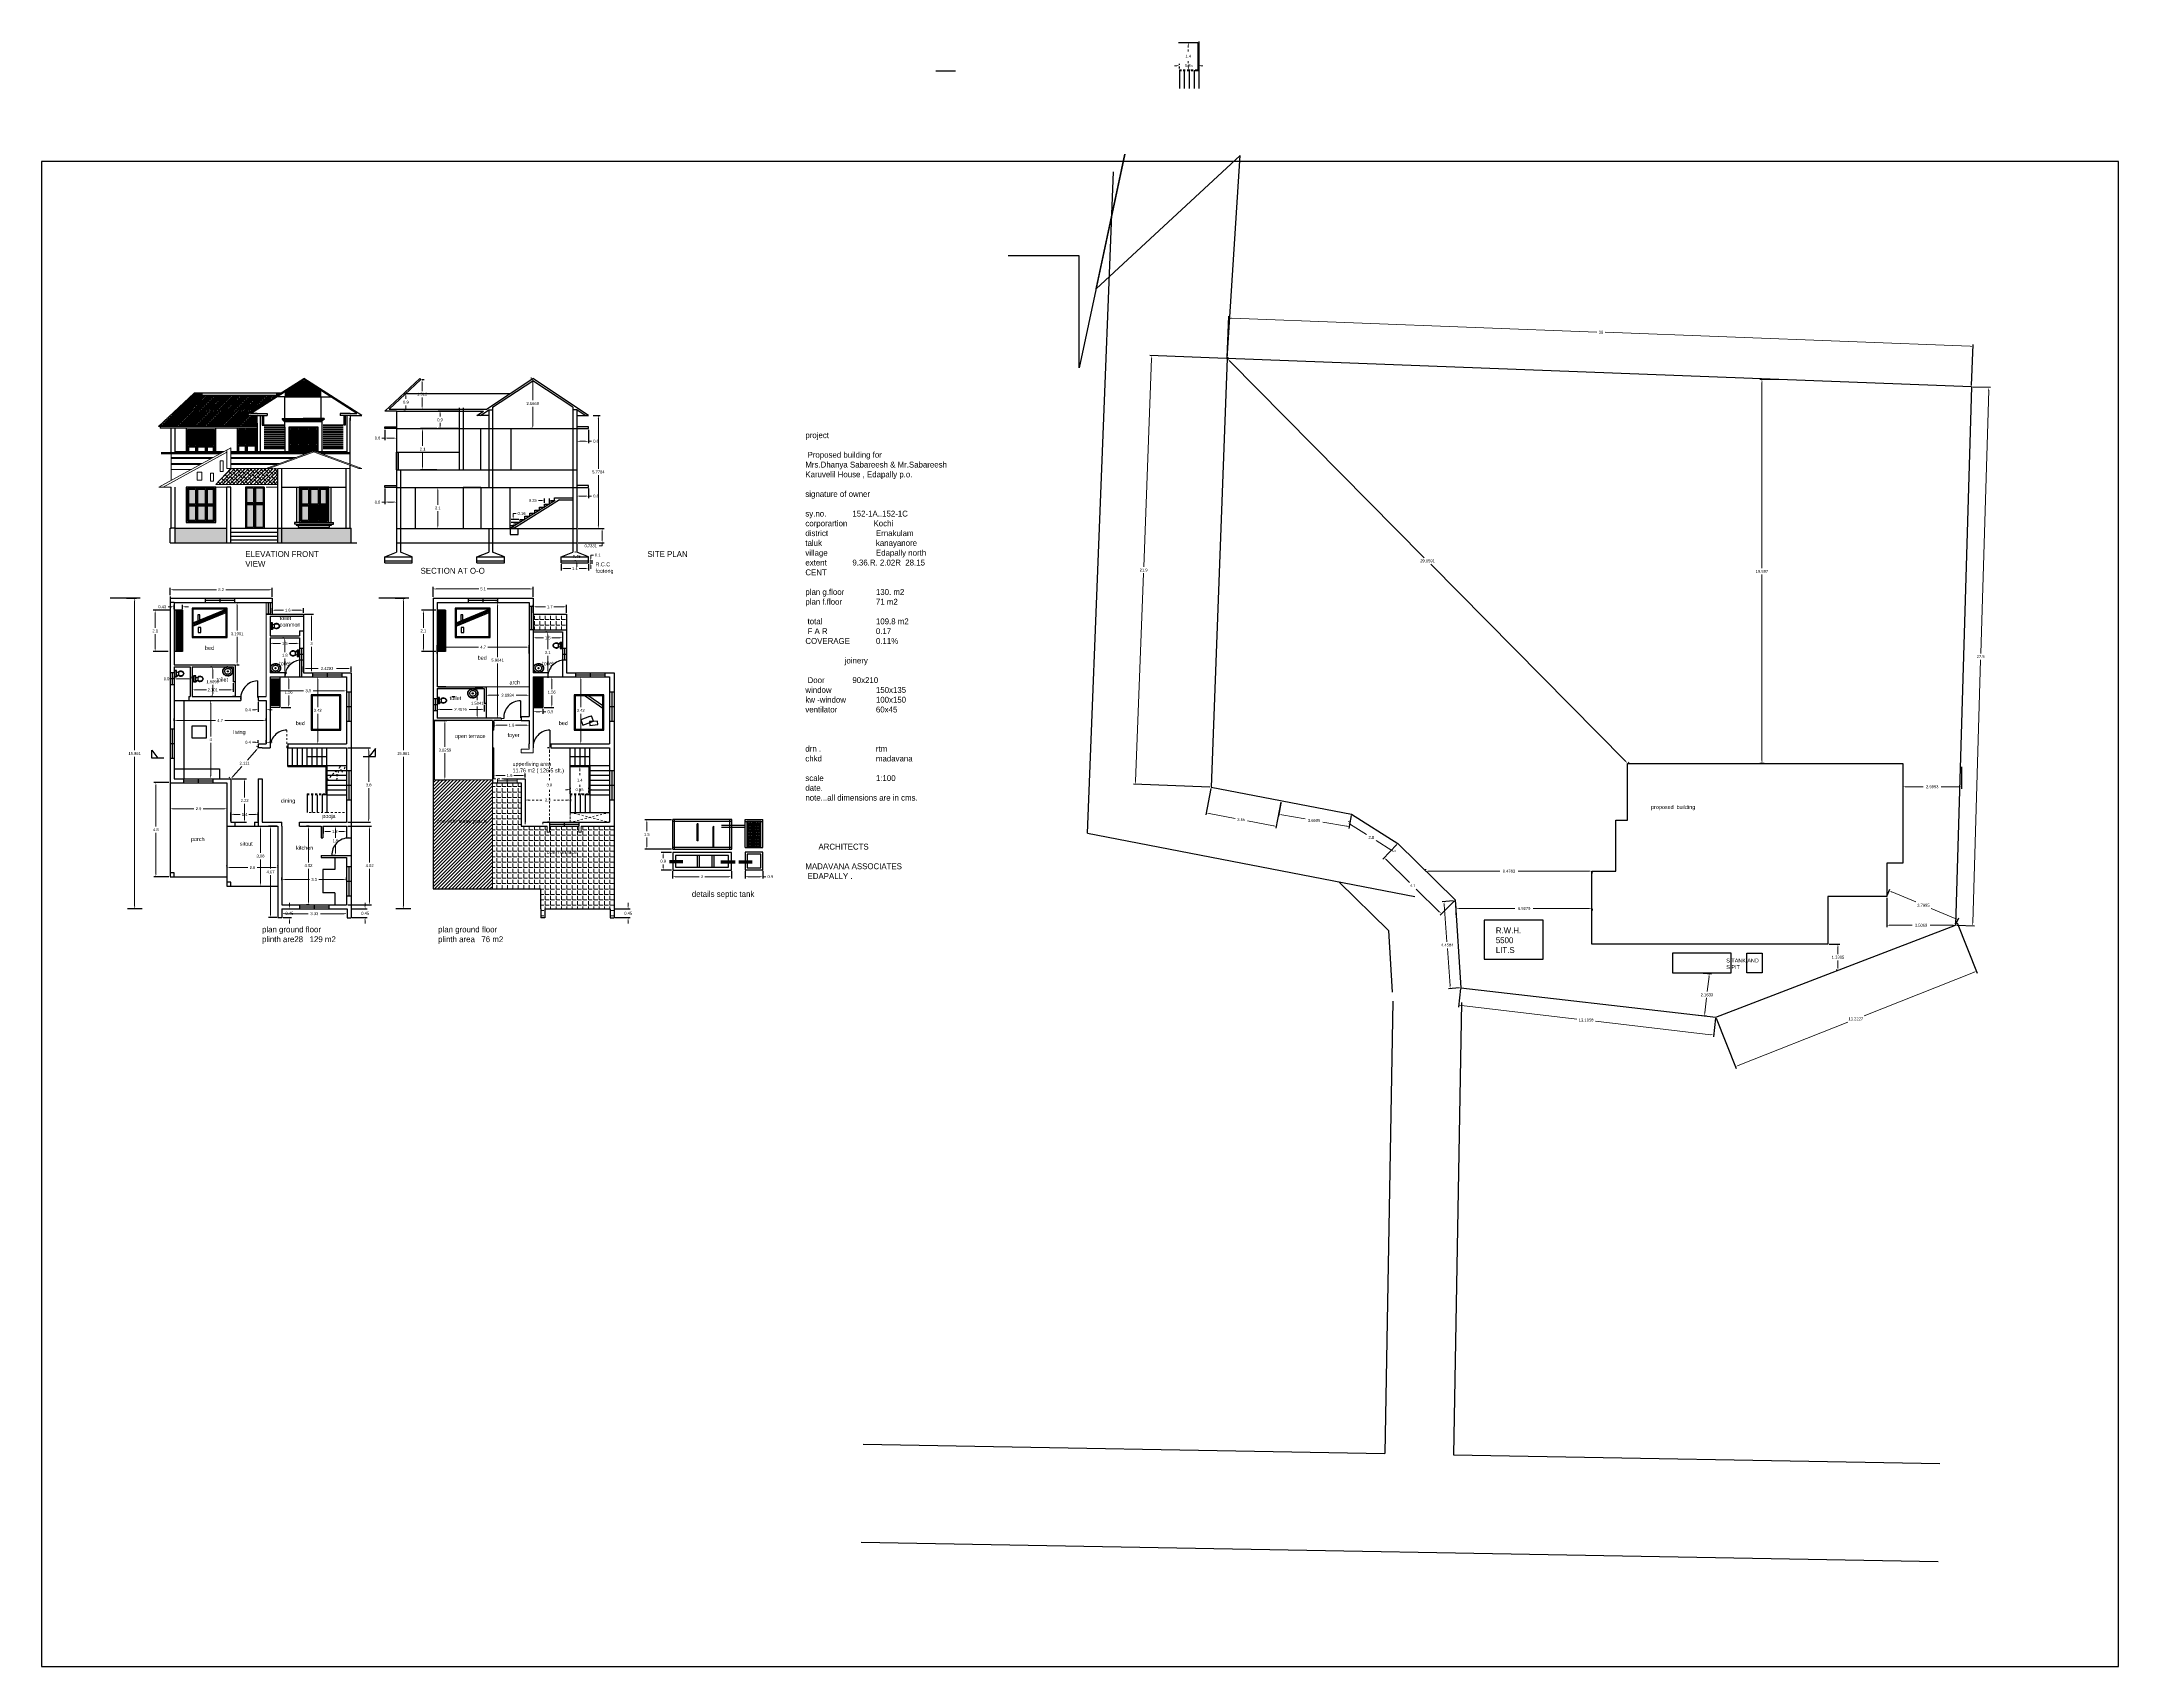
# Model space of a CAD drawing. Header units: inches. Extents: x -100 to 1476, y -184 to 112.
# Drawn here: x 13.3 to 119.3, y -10.5 to 72.4 of the extents above; entities that cross this region are included whole.
import ezdxf

# ---------------------------------------------------------------- set-up
doc = ezdxf.new("R2010")
doc.units = ezdxf.units.IN
doc.header["$MEASUREMENT"] = 0
doc.header["$PDMODE"] = 66
doc.linetypes.add('ACAD_ISO02W100', pattern=[15, 12, -3])
doc.dimstyles.get("Standard").update_dxf_attribs({"dimtxt": 0.15, "dimasz": 0.15, "dimexe": 0.1, "dimexo": 0.0625, "dimgap": 0.09, "dimtad": 0, "dimtih": 1, "dimtoh": 1, "dimdec": 4, "dimdsep": 46, "dimtxsty": 'Standard', "dimcen": 0.09, "dimadec": 0, "dimazin": 0, "dimtfac": 1, "dimtdec": 4, "dimtofl": 0, "dimtmove": 0, "dimatfit": 3, "dimfxl": 0, "dimtolj": 1, "dimtzin": 0, "dimlwd": 15, "dimarcsym": 0})

# ---------------------------------------------------------------- blocks, each defined once
blk = doc.blocks.new('*D1')
at = {"color": 0, "lineweight": -2, "transparency": 16777216}
for p, q in [((25.01, 39.91), (25.01, 39.17)), ((28.91, 39.91), (28.91, 39.17))]:
    blk.add_line(p, q, dxfattribs=at)
at = {"color": 0, "lineweight": 15, "transparency": 16777216}
for p, q in [((25.16, 39.27), (26.72, 39.27)), ((28.76, 39.27), (27.2, 39.27))]:
    blk.add_line(p, q, dxfattribs=at)
at = {"color": 0, "transparency": 16777216}
for points in [[(25.16, 39.29), (25.16, 39.24), (25.01, 39.27)], [(28.76, 39.29), (28.76, 39.24), (28.91, 39.27)]]:
    blk.add_solid(points, dxfattribs=at)
at = {"layer": 'Defpoints', "color": 0, "transparency": 16777216}
for p in [(25.01, 39.98), (28.91, 39.98), (28.91, 39.27)]:
    blk.add_point(p, dxfattribs=at)
at = {"color": 0, "transparency": 16777216, "insert": (26.96, 39.27), "char_height": 0.15, "attachment_point": 5}
blk.add_mtext('\\A1;3.9', dxfattribs=at)
blk = doc.blocks.new('*D2')
at = {"color": 0, "lineweight": -2, "transparency": 16777216}
for p, q in [((27.02, 39.98), (27.54, 39.98)), ((27.02, 36.56), (27.54, 36.56))]:
    blk.add_line(p, q, dxfattribs=at)
at = {"color": 0, "lineweight": 15, "transparency": 16777216}
for p, q in [((27.44, 39.83), (27.44, 38.43)), ((27.44, 36.71), (27.44, 38.1))]:
    blk.add_line(p, q, dxfattribs=at)
at = {"color": 0, "transparency": 16777216}
for points in [[(27.42, 39.83), (27.47, 39.83), (27.44, 39.98)], [(27.42, 36.71), (27.47, 36.71), (27.44, 36.56)]]:
    blk.add_solid(points, dxfattribs=at)
at = {"layer": 'Defpoints', "color": 0, "transparency": 16777216}
for p in [(26.96, 39.98), (26.96, 36.56), (27.44, 36.56)]:
    blk.add_point(p, dxfattribs=at)
at = {"color": 0, "transparency": 16777216, "insert": (27.44, 38.27), "char_height": 0.15, "attachment_point": 5}
blk.add_mtext('\\A1;3.42', dxfattribs=at)
blk = doc.blocks.new('*D3')
at = {"color": 0, "lineweight": -2, "transparency": 16777216}
for p, q in [((21.87, 38.78), (22.08, 38.78)), ((21.87, 34.78), (22.08, 34.78))]:
    blk.add_line(p, q, dxfattribs=at)
at = {"color": 0, "lineweight": 15, "transparency": 16777216}
for p, q in [((21.98, 38.63), (21.98, 36.94)), ((21.98, 34.93), (21.98, 36.61))]:
    blk.add_line(p, q, dxfattribs=at)
at = {"color": 0, "transparency": 16777216}
for points in [[(21.95, 38.63), (22, 38.63), (21.98, 38.78)], [(21.95, 34.93), (22, 34.93), (21.98, 34.78)]]:
    blk.add_solid(points, dxfattribs=at)
at = {"layer": 'Defpoints', "color": 0, "transparency": 16777216}
for p in [(21.81, 38.78), (21.81, 34.78), (21.98, 34.78)]:
    blk.add_point(p, dxfattribs=at)
at = {"color": 0, "transparency": 16777216, "insert": (21.98, 36.78), "char_height": 0.15, "attachment_point": 5}
blk.add_mtext('\\A1;4', dxfattribs=at)
blk = doc.blocks.new('*D4')
at = {"color": 0, "lineweight": -2, "transparency": 16777216}
for p, q in [((19.91, 34.51), (19.91, 33.15)), ((22.81, 34.51), (22.81, 33.15))]:
    blk.add_line(p, q, dxfattribs=at)
at = {"color": 0, "lineweight": 15, "transparency": 16777216}
for p, q in [((20.06, 33.25), (21.12, 33.25)), ((22.66, 33.25), (21.6, 33.25))]:
    blk.add_line(p, q, dxfattribs=at)
at = {"color": 0, "transparency": 16777216}
for points in [[(20.06, 33.27), (20.06, 33.22), (19.91, 33.25)], [(22.66, 33.27), (22.66, 33.22), (22.81, 33.25)]]:
    blk.add_solid(points, dxfattribs=at)
at = {"layer": 'Defpoints', "color": 0, "transparency": 16777216}
for p in [(19.91, 34.58), (22.81, 34.58), (19.91, 33.25)]:
    blk.add_point(p, dxfattribs=at)
at = {"color": 0, "transparency": 16777216, "insert": (21.36, 33.25), "char_height": 0.15, "attachment_point": 5}
blk.add_mtext('\\A1;2.9', dxfattribs=at)
blk = doc.blocks.new('*D5')
at = {"color": 0, "lineweight": -2, "transparency": 16777216}
for p, q in [((23.01, 32.62), (23.01, 33.06)), ((24.41, 32.62), (24.41, 33.06))]:
    blk.add_line(p, q, dxfattribs=at)
at = {"color": 0, "lineweight": 15, "transparency": 16777216}
for p, q in [((23.16, 32.96), (23.49, 32.96)), ((24.26, 32.96), (23.92, 32.96))]:
    blk.add_line(p, q, dxfattribs=at)
at = {"color": 0, "transparency": 16777216}
for points in [[(23.16, 32.99), (23.16, 32.94), (23.01, 32.96)], [(24.26, 32.99), (24.26, 32.94), (24.41, 32.96)]]:
    blk.add_solid(points, dxfattribs=at)
at = {"layer": 'Defpoints', "color": 0, "transparency": 16777216}
for p in [(23.01, 32.96), (23.01, 32.56), (24.41, 32.56)]:
    blk.add_point(p, dxfattribs=at)
at = {"color": 0, "transparency": 16777216, "insert": (23.71, 32.96), "char_height": 0.15, "attachment_point": 5}
blk.add_mtext('\\A1;1.4', dxfattribs=at)
blk = doc.blocks.new('*D6')
at = {"color": 0, "lineweight": -2, "transparency": 16777216}
for p, q in [((22.81, 30.31), (22.81, 30.35)), ((25.41, 30.31), (25.41, 30.35))]:
    blk.add_line(p, q, dxfattribs=at)
at = {"color": 0, "lineweight": 15, "transparency": 16777216}
for p, q in [((22.96, 30.25), (23.87, 30.25)), ((25.26, 30.25), (24.35, 30.25))]:
    blk.add_line(p, q, dxfattribs=at)
at = {"color": 0, "transparency": 16777216}
for points in [[(22.96, 30.27), (22.96, 30.22), (22.81, 30.25)], [(25.26, 30.27), (25.26, 30.22), (25.41, 30.25)]]:
    blk.add_solid(points, dxfattribs=at)
at = {"layer": 'Defpoints', "color": 0, "transparency": 16777216}
for p in [(22.81, 30.25), (22.81, 30.25), (25.41, 30.25)]:
    blk.add_point(p, dxfattribs=at)
at = {"color": 0, "transparency": 16777216, "insert": (24.11, 30.25), "char_height": 0.15, "attachment_point": 5}
blk.add_mtext('\\A1;2.6', dxfattribs=at)
blk = doc.blocks.new('*D7')
at = {"color": 0, "lineweight": -2, "transparency": 16777216}
for p, q in [((27, 32.36), (26.87, 32.36)), ((27, 28.34), (26.87, 28.34))]:
    blk.add_line(p, q, dxfattribs=at)
at = {"color": 0, "lineweight": 15, "transparency": 16777216}
for p, q in [((26.97, 32.21), (26.97, 30.51)), ((26.97, 28.49), (26.97, 30.18))]:
    blk.add_line(p, q, dxfattribs=at)
at = {"color": 0, "transparency": 16777216}
for points in [[(26.94, 32.21), (26.99, 32.21), (26.97, 32.36)], [(26.94, 28.49), (26.99, 28.49), (26.97, 28.34)]]:
    blk.add_solid(points, dxfattribs=at)
at = {"layer": 'Defpoints', "color": 0, "transparency": 16777216}
for p in [(27.06, 32.36), (26.97, 28.34), (27.06, 28.34)]:
    blk.add_point(p, dxfattribs=at)
at = {"color": 0, "transparency": 16777216, "insert": (26.97, 30.35), "char_height": 0.15, "attachment_point": 5}
blk.add_mtext('\\A1;4.02', dxfattribs=at)
blk = doc.blocks.new('*D8')
at = {"color": 0, "lineweight": -2, "transparency": 16777216}
for p, q in [((25.61, 29.61), (25.61, 29.73)), ((28.91, 29.61), (28.91, 29.73))]:
    blk.add_line(p, q, dxfattribs=at)
at = {"color": 0, "lineweight": 15, "transparency": 16777216}
for p, q in [((25.76, 29.63), (27.02, 29.63)), ((28.76, 29.63), (27.5, 29.63))]:
    blk.add_line(p, q, dxfattribs=at)
at = {"color": 0, "transparency": 16777216}
for points in [[(25.76, 29.65), (25.76, 29.6), (25.61, 29.63)], [(28.76, 29.65), (28.76, 29.6), (28.91, 29.63)]]:
    blk.add_solid(points, dxfattribs=at)
at = {"layer": 'Defpoints', "color": 0, "transparency": 16777216}
for p in [(25.61, 29.63), (25.61, 29.55), (28.91, 29.55)]:
    blk.add_point(p, dxfattribs=at)
at = {"color": 0, "transparency": 16777216, "insert": (27.26, 29.63), "char_height": 0.15, "attachment_point": 5}
blk.add_mtext('\\A1;3.3', dxfattribs=at)
blk = doc.blocks.new('*D9')
at = {"color": 0, "lineweight": -2, "transparency": 16777216}
for p, q in [((27.71, 32.29), (27.71, 31.99)), ((28.91, 32.29), (28.91, 31.99))]:
    blk.add_line(p, q, dxfattribs=at)
at = {"color": 0, "lineweight": 15, "transparency": 16777216}
for p, q in [((27.86, 32.09), (28.09, 32.09)), ((28.76, 32.09), (28.52, 32.09))]:
    blk.add_line(p, q, dxfattribs=at)
at = {"color": 0, "transparency": 16777216}
for points in [[(27.86, 32.11), (27.86, 32.06), (27.71, 32.09)], [(28.76, 32.11), (28.76, 32.06), (28.91, 32.09)]]:
    blk.add_solid(points, dxfattribs=at)
at = {"layer": 'Defpoints', "color": 0, "transparency": 16777216}
for p in [(27.71, 32.36), (28.91, 32.36), (28.91, 32.09)]:
    blk.add_point(p, dxfattribs=at)
at = {"color": 0, "transparency": 16777216, "insert": (28.31, 32.09), "char_height": 0.15, "attachment_point": 5}
blk.add_mtext('\\A1;1.2', dxfattribs=at)
blk = doc.blocks.new('*D10')
at = {"color": 0, "lineweight": 15, "transparency": 16777216}
for p, q in [((28.34, 32.21), (28.34, 31.77)), ((28.34, 31.01), (28.34, 31.44))]:
    blk.add_line(p, q, dxfattribs=at)
at = {"color": 0, "lineweight": -2, "transparency": 16777216}
for p, q in [((28.37, 32.36), (28.44, 32.36)), ((28.31, 30.86), (28.24, 30.86))]:
    blk.add_line(p, q, dxfattribs=at)
at = {"color": 0, "transparency": 16777216}
for points in [[(28.32, 32.21), (28.37, 32.21), (28.34, 32.36)], [(28.32, 31.01), (28.37, 31.01), (28.34, 30.86)]]:
    blk.add_solid(points, dxfattribs=at)
at = {"layer": 'Defpoints', "color": 0, "transparency": 16777216}
for p in [(28.31, 32.36), (28.34, 30.86), (28.37, 30.86)]:
    blk.add_point(p, dxfattribs=at)
at = {"color": 0, "transparency": 16777216, "insert": (28.34, 31.61), "char_height": 0.15, "attachment_point": 5}
blk.add_mtext('\\A1;1.5', dxfattribs=at)
blk = doc.blocks.new('*D11')
at = {"color": 0, "lineweight": -2, "transparency": 16777216}
for p, q in [((17.68, 44), (18.2, 44)), ((18.04, 28.14), (18, 28.14))]:
    blk.add_line(p, q, dxfattribs=at)
at = {"color": 0, "lineweight": 15, "transparency": 16777216}
for p, q in [((18.1, 43.85), (18.1, 36.23)), ((18.1, 28.29), (18.1, 35.9))]:
    blk.add_line(p, q, dxfattribs=at)
at = {"color": 0, "transparency": 16777216}
for points in [[(18.08, 43.85), (18.13, 43.85), (18.1, 44)], [(18.08, 28.29), (18.13, 28.29), (18.1, 28.14)]]:
    blk.add_solid(points, dxfattribs=at)
at = {"layer": 'Defpoints', "color": 0, "transparency": 16777216}
for p in [(17.62, 44), (18.1, 28.14), (18.1, 28.14)]:
    blk.add_point(p, dxfattribs=at)
at = {"color": 0, "transparency": 16777216, "insert": (18.1, 36.07), "char_height": 0.15, "attachment_point": 5}
blk.add_mtext('\\A1;15.861', dxfattribs=at)
blk = doc.blocks.new('*D12')
at = {"color": 0, "lineweight": -2, "transparency": 16777216}
for p, q in [((31.39, 44), (31.91, 44)), ((31.75, 28.14), (31.71, 28.14))]:
    blk.add_line(p, q, dxfattribs=at)
at = {"color": 0, "lineweight": 15, "transparency": 16777216}
for p, q in [((31.81, 43.85), (31.81, 36.23)), ((31.81, 28.29), (31.81, 35.9))]:
    blk.add_line(p, q, dxfattribs=at)
at = {"color": 0, "transparency": 16777216}
for points in [[(31.78, 43.85), (31.83, 43.85), (31.81, 44)], [(31.78, 28.29), (31.83, 28.29), (31.81, 28.14)]]:
    blk.add_solid(points, dxfattribs=at)
at = {"layer": 'Defpoints', "color": 0, "transparency": 16777216}
for p in [(31.32, 44), (31.81, 28.14), (31.81, 28.14)]:
    blk.add_point(p, dxfattribs=at)
at = {"color": 0, "transparency": 16777216, "insert": (31.81, 36.07), "char_height": 0.15, "attachment_point": 5}
blk.add_mtext('\\A1;15.861', dxfattribs=at)
blk = doc.blocks.new('*D13')
at = {"color": 0, "lineweight": -2, "transparency": 16777216}
for p, q in [((20.11, 37.73), (20.11, 37.85)), ((24.81, 37.73), (24.81, 37.85))]:
    blk.add_line(p, q, dxfattribs=at)
at = {"color": 0, "lineweight": 15, "transparency": 16777216}
for p, q in [((20.26, 37.75), (22.22, 37.75)), ((24.66, 37.75), (22.7, 37.75))]:
    blk.add_line(p, q, dxfattribs=at)
at = {"color": 0, "transparency": 16777216}
for points in [[(20.26, 37.77), (20.26, 37.72), (20.11, 37.75)], [(24.66, 37.77), (24.66, 37.72), (24.81, 37.75)]]:
    blk.add_solid(points, dxfattribs=at)
at = {"layer": 'Defpoints', "color": 0, "transparency": 16777216}
for p in [(20.11, 37.75), (20.11, 37.67), (24.81, 37.67)]:
    blk.add_point(p, dxfattribs=at)
at = {"color": 0, "transparency": 16777216, "insert": (22.46, 37.75), "char_height": 0.15, "attachment_point": 5}
blk.add_mtext('\\A1;4.7', dxfattribs=at)
blk = doc.blocks.new('*D14')
at = {"color": 0, "lineweight": -2, "transparency": 16777216}
for p, q in [((29.2, 28.14), (29.96, 28.14)), ((29.2, 27.69), (29.96, 27.69))]:
    blk.add_line(p, q, dxfattribs=at)
at = {"color": 0, "lineweight": 15, "transparency": 16777216}
for p, q in [((29.86, 28.29), (29.86, 28.44)), ((29.86, 27.54), (29.86, 27.39))]:
    blk.add_line(p, q, dxfattribs=at)
at = {"color": 0, "transparency": 16777216}
for points in [[(29.83, 28.29), (29.88, 28.29), (29.86, 28.14)], [(29.83, 27.54), (29.88, 27.54), (29.86, 27.69)]]:
    blk.add_solid(points, dxfattribs=at)
at = {"layer": 'Defpoints', "color": 0, "transparency": 16777216}
for p in [(29.14, 28.14), (29.14, 27.69), (29.86, 27.69)]:
    blk.add_point(p, dxfattribs=at)
at = {"color": 0, "transparency": 16777216, "insert": (29.86, 27.91), "char_height": 0.15, "attachment_point": 5}
blk.add_mtext('\\A1;0.45', dxfattribs=at)
blk = doc.blocks.new('*D15')
at = {"color": 0, "lineweight": -2, "transparency": 16777216}
for p, q in [((17.68, 44), (18.2, 44)), ((18.04, 28.14), (18, 28.14))]:
    blk.add_line(p, q, dxfattribs=at)
at = {"color": 0, "lineweight": 15, "transparency": 16777216}
for p, q in [((18.1, 43.85), (18.1, 36.23)), ((18.1, 28.29), (18.1, 35.9))]:
    blk.add_line(p, q, dxfattribs=at)
at = {"color": 0, "transparency": 16777216}
for points in [[(18.08, 43.85), (18.13, 43.85), (18.1, 44)], [(18.08, 28.29), (18.13, 28.29), (18.1, 28.14)]]:
    blk.add_solid(points, dxfattribs=at)
at = {"layer": 'Defpoints', "color": 0, "transparency": 16777216}
for p in [(17.62, 44), (18.1, 28.14), (18.1, 28.14)]:
    blk.add_point(p, dxfattribs=at)
at = {"color": 0, "transparency": 16777216, "insert": (18.1, 36.07), "char_height": 0.15, "attachment_point": 5}
blk.add_mtext('\\A1;15.861', dxfattribs=at)
blk = doc.blocks.new('*D16')
at = {"color": 0, "lineweight": -2, "transparency": 16777216}
for p, q in [((40.44, 39.98), (40.96, 39.98)), ((40.44, 36.56), (40.96, 36.56))]:
    blk.add_line(p, q, dxfattribs=at)
at = {"color": 0, "lineweight": 15, "transparency": 16777216}
for p, q in [((40.86, 39.83), (40.86, 38.43)), ((40.86, 36.71), (40.86, 38.1))]:
    blk.add_line(p, q, dxfattribs=at)
at = {"color": 0, "transparency": 16777216}
for points in [[(40.84, 39.83), (40.89, 39.83), (40.86, 39.98)], [(40.84, 36.71), (40.89, 36.71), (40.86, 36.56)]]:
    blk.add_solid(points, dxfattribs=at)
at = {"layer": 'Defpoints', "color": 0, "transparency": 16777216}
for p in [(40.38, 39.98), (40.38, 36.56), (40.86, 36.56)]:
    blk.add_point(p, dxfattribs=at)
at = {"color": 0, "transparency": 16777216, "insert": (40.86, 38.27), "char_height": 0.15, "attachment_point": 5}
blk.add_mtext('\\A1;3.42', dxfattribs=at)
blk = doc.blocks.new('*D17')
at = {"color": 0, "lineweight": -2, "transparency": 16777216}
for p, q in [((42.62, 28.14), (43.38, 28.14)), ((42.62, 27.69), (43.38, 27.69))]:
    blk.add_line(p, q, dxfattribs=at)
at = {"color": 0, "lineweight": 15, "transparency": 16777216}
for p, q in [((43.28, 28.29), (43.28, 28.44)), ((43.28, 27.54), (43.28, 27.39))]:
    blk.add_line(p, q, dxfattribs=at)
at = {"color": 0, "transparency": 16777216}
for points in [[(43.25, 28.29), (43.3, 28.29), (43.28, 28.14)], [(43.25, 27.54), (43.3, 27.54), (43.28, 27.69)]]:
    blk.add_solid(points, dxfattribs=at)
at = {"layer": 'Defpoints', "color": 0, "transparency": 16777216}
for p in [(42.56, 28.14), (42.56, 27.69), (43.28, 27.69)]:
    blk.add_point(p, dxfattribs=at)
at = {"color": 0, "transparency": 16777216, "insert": (43.28, 27.91), "char_height": 0.15, "attachment_point": 5}
blk.add_mtext('\\A1;0.45', dxfattribs=at)
blk = doc.blocks.new('*D18')
at = {"color": 0, "lineweight": -2, "transparency": 16777216}
for p, q in [((38.43, 38.35), (38.43, 38.1)), ((38.93, 38.35), (38.93, 38.1))]:
    blk.add_line(p, q, dxfattribs=at)
at = {"color": 0, "lineweight": 15, "transparency": 16777216}
for p, q in [((38.58, 38.2), (38.78, 38.2)), ((38.93, 38.2), (39.08, 38.2))]:
    blk.add_line(p, q, dxfattribs=at)
at = {"color": 0, "transparency": 16777216}
for points in [[(38.58, 38.23), (38.58, 38.18), (38.43, 38.2)], [(38.78, 38.23), (38.78, 38.18), (38.93, 38.2)]]:
    blk.add_solid(points, dxfattribs=at)
at = {"layer": 'Defpoints', "color": 0, "transparency": 16777216}
for p in [(38.43, 38.42), (38.93, 38.42), (38.93, 38.2)]:
    blk.add_point(p, dxfattribs=at)
at = {"color": 0, "transparency": 16777216, "insert": (39.31, 38.2), "char_height": 0.15, "attachment_point": 5}
blk.add_mtext('\\A1;0.5', dxfattribs=at)
blk = doc.blocks.new('*D19')
at = {"color": 0, "lineweight": -2, "transparency": 16777216}
for p, q in [((38.99, 39.98), (39.48, 39.98)), ((38.99, 38.42), (39.48, 38.42))]:
    blk.add_line(p, q, dxfattribs=at)
at = {"color": 0, "lineweight": 15, "transparency": 16777216}
for p, q in [((39.38, 39.83), (39.38, 39.36)), ((39.38, 38.57), (39.38, 39.03))]:
    blk.add_line(p, q, dxfattribs=at)
at = {"color": 0, "transparency": 16777216}
for points in [[(39.36, 39.83), (39.41, 39.83), (39.38, 39.98)], [(39.36, 38.57), (39.41, 38.57), (39.38, 38.42)]]:
    blk.add_solid(points, dxfattribs=at)
at = {"layer": 'Defpoints', "color": 0, "transparency": 16777216}
for p in [(38.93, 39.98), (38.93, 38.42), (39.38, 38.42)]:
    blk.add_point(p, dxfattribs=at)
at = {"color": 0, "transparency": 16777216, "insert": (39.38, 39.2), "char_height": 0.15, "attachment_point": 5}
blk.add_mtext('\\A1;1.56', dxfattribs=at)
blk = doc.blocks.new('*D20')
at = {"color": 0, "lineweight": -2, "transparency": 16777216}
for p, q in [((33.33, 44.06), (33.33, 44.57)), ((38.43, 44.06), (38.43, 44.57))]:
    blk.add_line(p, q, dxfattribs=at)
at = {"color": 0, "lineweight": 15, "transparency": 16777216}
for p, q in [((33.48, 44.47), (35.66, 44.47)), ((38.28, 44.47), (36.09, 44.47))]:
    blk.add_line(p, q, dxfattribs=at)
at = {"color": 0, "transparency": 16777216}
for points in [[(33.48, 44.49), (33.48, 44.44), (33.33, 44.47)], [(38.28, 44.49), (38.28, 44.44), (38.43, 44.47)]]:
    blk.add_solid(points, dxfattribs=at)
at = {"layer": 'Defpoints', "color": 0, "transparency": 16777216}
for p in [(33.33, 44), (38.43, 44.47), (38.43, 44)]:
    blk.add_point(p, dxfattribs=at)
at = {"color": 0, "transparency": 16777216, "insert": (35.88, 44.47), "char_height": 0.15, "attachment_point": 5}
blk.add_mtext('\\A1;5.1', dxfattribs=at)
blk = doc.blocks.new('*D21')
at = {"color": 0, "lineweight": -2, "transparency": 16777216}
for p, q in [((38.43, 43.24), (38.43, 43.66)), ((40.13, 43.24), (40.13, 43.66))]:
    blk.add_line(p, q, dxfattribs=at)
at = {"color": 0, "lineweight": 15, "transparency": 16777216}
for p, q in [((38.58, 43.56), (39.06, 43.56)), ((39.98, 43.56), (39.49, 43.56))]:
    blk.add_line(p, q, dxfattribs=at)
at = {"color": 0, "transparency": 16777216}
for points in [[(38.58, 43.58), (38.58, 43.53), (38.43, 43.56)], [(39.98, 43.58), (39.98, 43.53), (40.13, 43.56)]]:
    blk.add_solid(points, dxfattribs=at)
at = {"layer": 'Defpoints', "color": 0, "transparency": 16777216}
for p in [(40.13, 43.56), (38.43, 43.18), (40.13, 43.18)]:
    blk.add_point(p, dxfattribs=at)
at = {"color": 0, "transparency": 16777216, "insert": (39.28, 43.56), "char_height": 0.15, "attachment_point": 5}
blk.add_mtext('\\A1;1.7', dxfattribs=at)
blk = doc.blocks.new('*D22')
at = {"color": 0, "lineweight": -2, "transparency": 16777216}
for p, q in [((26.71, 40.24), (26.71, 40.51)), ((29.14, 40.24), (29.14, 40.51))]:
    blk.add_line(p, q, dxfattribs=at)
at = {"color": 0, "lineweight": 15, "transparency": 16777216}
for p, q in [((26.86, 40.41), (27.46, 40.41)), ((28.99, 40.41), (28.39, 40.41))]:
    blk.add_line(p, q, dxfattribs=at)
at = {"color": 0, "transparency": 16777216}
for points in [[(26.86, 40.43), (26.86, 40.38), (26.71, 40.41)], [(28.99, 40.43), (28.99, 40.38), (29.14, 40.41)]]:
    blk.add_solid(points, dxfattribs=at)
at = {"layer": 'Defpoints', "color": 0, "transparency": 16777216}
for p in [(29.14, 40.41), (26.71, 40.18), (29.14, 40.18)]:
    blk.add_point(p, dxfattribs=at)
at = {"color": 0, "transparency": 16777216, "insert": (27.92, 40.41), "char_height": 0.15, "attachment_point": 5}
blk.add_mtext('\\A1;2.4283', dxfattribs=at)
blk = doc.blocks.new('*D23')
at = {"color": 0, "lineweight": -2, "transparency": 16777216}
for p, q in [((28.97, 36.36), (30.14, 36.36)), ((28.97, 32.56), (30.14, 32.56))]:
    blk.add_line(p, q, dxfattribs=at)
at = {"color": 0, "lineweight": 15, "transparency": 16777216}
for p, q in [((30.04, 36.21), (30.04, 34.62)), ((30.04, 32.71), (30.04, 34.29))]:
    blk.add_line(p, q, dxfattribs=at)
at = {"color": 0, "transparency": 16777216}
for points in [[(30.01, 36.21), (30.06, 36.21), (30.04, 36.36)], [(30.01, 32.71), (30.06, 32.71), (30.04, 32.56)]]:
    blk.add_solid(points, dxfattribs=at)
at = {"layer": 'Defpoints', "color": 0, "transparency": 16777216}
for p in [(28.91, 36.36), (28.91, 32.56), (30.04, 32.56)]:
    blk.add_point(p, dxfattribs=at)
at = {"color": 0, "transparency": 16777216, "insert": (30.04, 34.46), "char_height": 0.15, "attachment_point": 5}
blk.add_mtext('\\A1;3.8', dxfattribs=at)
blk = doc.blocks.new('*D24')
at = {"color": 0, "lineweight": -2, "transparency": 16777216}
for p, q in [((28.97, 32.36), (30.19, 32.36)), ((28.97, 28.34), (30.19, 28.34))]:
    blk.add_line(p, q, dxfattribs=at)
at = {"color": 0, "lineweight": 15, "transparency": 16777216}
for p, q in [((30.09, 32.21), (30.09, 30.51)), ((30.09, 28.49), (30.09, 30.18))]:
    blk.add_line(p, q, dxfattribs=at)
at = {"color": 0, "transparency": 16777216}
for points in [[(30.06, 32.21), (30.11, 32.21), (30.09, 32.36)], [(30.06, 28.49), (30.11, 28.49), (30.09, 28.34)]]:
    blk.add_solid(points, dxfattribs=at)
at = {"layer": 'Defpoints', "color": 0, "transparency": 16777216}
for p in [(28.91, 32.36), (28.91, 28.34), (30.09, 28.34)]:
    blk.add_point(p, dxfattribs=at)
at = {"color": 0, "transparency": 16777216, "insert": (30.09, 30.35), "char_height": 0.15, "attachment_point": 5}
blk.add_mtext('\\A1;4.02', dxfattribs=at)
blk = doc.blocks.new('*D25')
at = {"color": 0, "lineweight": -2, "transparency": 16777216}
for p, q in [((23.07, 34.78), (23.81, 34.78)), ((23.07, 32.56), (23.81, 32.56))]:
    blk.add_line(p, q, dxfattribs=at)
at = {"color": 0, "lineweight": 15, "transparency": 16777216}
for p, q in [((23.71, 34.63), (23.71, 33.83)), ((23.71, 32.71), (23.71, 33.5))]:
    blk.add_line(p, q, dxfattribs=at)
at = {"color": 0, "transparency": 16777216}
for points in [[(23.68, 34.63), (23.73, 34.63), (23.71, 34.78)], [(23.68, 32.71), (23.73, 32.71), (23.71, 32.56)]]:
    blk.add_solid(points, dxfattribs=at)
at = {"layer": 'Defpoints', "color": 0, "transparency": 16777216}
for p in [(23.01, 34.78), (23.71, 34.78), (23.01, 32.56)]:
    blk.add_point(p, dxfattribs=at)
at = {"color": 0, "transparency": 16777216, "insert": (23.71, 33.67), "char_height": 0.15, "attachment_point": 5}
blk.add_mtext('\\A1;2.22', dxfattribs=at)
blk = doc.blocks.new('*D26')
at = {"color": 0, "lineweight": 15, "transparency": 16777216}
for p, q in [((24.31, 36.25), (23.86, 35.73)), ((23.11, 34.89), (23.56, 35.4))]:
    blk.add_line(p, q, dxfattribs=at)
at = {"color": 0, "lineweight": -2, "transparency": 16777216}
for p, q in [((24.36, 36.4), (24.33, 36.42)), ((22.96, 34.82), (22.93, 34.84))]:
    blk.add_line(p, q, dxfattribs=at)
at = {"color": 0, "transparency": 16777216}
for points in [[(24.29, 36.26), (24.33, 36.23), (24.41, 36.36)], [(23.09, 34.91), (23.13, 34.87), (23.01, 34.78)]]:
    blk.add_solid(points, dxfattribs=at)
at = {"layer": 'Defpoints', "color": 0, "transparency": 16777216}
for p in [(24.41, 36.36), (24.41, 36.36), (23.01, 34.78)]:
    blk.add_point(p, dxfattribs=at)
at = {"color": 0, "transparency": 16777216, "insert": (23.71, 35.57), "char_height": 0.15, "attachment_point": 5}
blk.add_mtext('\\A1;2.111', dxfattribs=at)
blk = doc.blocks.new('*D27')
at = {"color": 0, "lineweight": 15, "transparency": 16777216}
for p, q in [((24.26, 36.64), (24.11, 36.64)), ((24.96, 36.64), (25.11, 36.64))]:
    blk.add_line(p, q, dxfattribs=at)
at = {"color": 0, "lineweight": -2, "transparency": 16777216}
for p, q in [((24.41, 36.62), (24.41, 36.74)), ((24.81, 36.62), (24.81, 36.74))]:
    blk.add_line(p, q, dxfattribs=at)
at = {"color": 0, "transparency": 16777216}
for points in [[(24.26, 36.66), (24.26, 36.61), (24.41, 36.64)], [(24.96, 36.66), (24.96, 36.61), (24.81, 36.64)]]:
    blk.add_solid(points, dxfattribs=at)
at = {"layer": 'Defpoints', "color": 0, "transparency": 16777216}
for p in [(24.41, 36.64), (24.41, 36.56), (24.81, 36.56)]:
    blk.add_point(p, dxfattribs=at)
at = {"color": 0, "transparency": 16777216, "insert": (23.88, 36.64), "char_height": 0.15, "attachment_point": 5}
blk.add_mtext('\\A1;0.4', dxfattribs=at)
blk = doc.blocks.new('Sink - Oval top')
for p, q in [((-1, 0), (1, 0)), ((0, 1), (0, -1))]:
    blk.add_line(p, q)
at = {"linetype": 'Continuous'}
for points in [[(-12.2, 0.4, 0.117634), (-11.5, -3.4, 0.104469), (-8.9, -6.8, 0.090016), (-5.1, -9.1, 0.08192), (-0.3, -10, 0.08192), (4.5, -9.4, 0.090016), (8.4, -7.4, 0.104469), (11.2, -4.1, 0.117634), (12.2, -0.4, 0.117634), (11.5, 3.4, 0.104469), (8.9, 6.8, 0.090016), (5.1, 9.1, 0.08192), (0.3, 10, 0.08192), (-4.5, 9.4, 0.090016), (-8.4, 7.4, 0.104469), (-11.2, 4.1, 0.117634)], [(-11.3, 0.2, 0.118622), (-10.5, -3.3, 0.104678), (-8.1, -6.4, 0.089562), (-4.5, -8.4, 0.081185), (-0.1, -9.2, 0.081185), (4.3, -8.5, 0.089562), (7.9, -6.6, 0.104678), (10.4, -3.5, 0.118622), (11.3, -0.2, 0.118622), (10.5, 3.3, 0.104678), (8.1, 6.4, 0.089562), (4.5, 8.4, 0.081185), (0.1, 9.2, 0.081185), (-4.3, 8.5, 0.089562), (-7.9, 6.6, 0.104678), (-10.4, 3.5, 0.118622)], [(-7.4, 0.1, 0.118283), (-6.9, -2.2, 0.104607), (-5.3, -4.2, 0.089718), (-3, -5.5, 0.081436), (-0.1, -6, 0.081436), (2.8, -5.6, 0.089718), (5.2, -4.3, 0.104607), (6.9, -2.3, 0.118283), (7.4, -0.1, 0.118283), (6.9, 2.2, 0.104607), (5.3, 4.2, 0.089718), (3, 5.5, 0.081436), (0.1, 6, 0.081436), (-2.8, 5.6, 0.089718), (-5.2, 4.3, 0.104607), (-6.9, 2.3, 0.118283)]]:
    blk.add_lwpolyline(points, format="xyb", close=True, dxfattribs=at)
for radius in [1.5, 1]:
    blk.add_circle((0, 0), radius)
blk = doc.blocks.new('Toilet - top')
for p, q in [((-10, -8.5), (-8, -8.5)), ((-10, -9.5), (-10, -8.5)), ((-7, -9.5), (-10, -9.5)), ((-8, -8.5), (-8, -8)), ((-7, -8), (-7, -9.5)), ((-4, -8), (-6, -14)), ((4, -14), (-4, -14)), ((4, -8), (6, -14)), ((9.5, -6), (9.5, -2))]:
    blk.add_line(p, q)
blk.add_lwpolyline([(10.5, -8), (10.5, 0), (-10.5, 0), (-10.5, -8)], close=True)
for points in [[(-9.5, -2), (-9.5, -6)], [(8.5, -1), (-8.5, -1)], [(-8.5, -7), (8.5, -7)]]:
    blk.add_lwpolyline(points)
for centre, radius, start, end in [((-8.6, -1.9), 0.884, 81.8699, 188.1301), ((-8.6, -6.1), 0.884, 171.8699, 278.1301), ((3.5, -21.6), 12.2, 141.46911, 247.97143), ((4.2, -21.8), 11.3, 136.36773, 238.94682), ((0, -27.9), 4, 245.73182, 294.26817), ((0, -29), 4, 254.86053, 285.13947), ((-3.5, -21.6), 12.2, 292.02843, 38.53071), ((-4.2, -21.8), 11.3, 301.05301, 43.63209), ((8.6, -1.9), 0.884, 351.8699, 98.1301), ((8.6, -6.1), 0.884, 261.8699, 8.1301)]:
    blk.add_arc(centre, radius, start, end)
blk = doc.blocks.new('*D30')
at = {"color": 0, "lineweight": -2, "transparency": 16777216}
for p, q in [((25.57, 39.98), (26.06, 39.98)), ((25.57, 38.42), (26.06, 38.42))]:
    blk.add_line(p, q, dxfattribs=at)
at = {"color": 0, "lineweight": 15, "transparency": 16777216}
for p, q in [((25.96, 39.83), (25.96, 39.36)), ((25.96, 38.57), (25.96, 39.03))]:
    blk.add_line(p, q, dxfattribs=at)
at = {"color": 0, "transparency": 16777216}
for points in [[(25.94, 39.83), (25.99, 39.83), (25.96, 39.98)], [(25.94, 38.57), (25.99, 38.57), (25.96, 38.42)]]:
    blk.add_solid(points, dxfattribs=at)
at = {"layer": 'Defpoints', "color": 0, "transparency": 16777216}
for p in [(25.51, 39.98), (25.51, 38.42), (25.96, 38.42)]:
    blk.add_point(p, dxfattribs=at)
at = {"color": 0, "transparency": 16777216, "insert": (25.96, 39.2), "char_height": 0.15, "attachment_point": 5}
blk.add_mtext('\\A1;1.56', dxfattribs=at)
blk = doc.blocks.new('*D31')
at = {"color": 0, "lineweight": -2, "transparency": 16777216}
for p, q in [((19.91, 43.38), (19.05, 43.38)), ((19.81, 41.28), (19.05, 41.28))]:
    blk.add_line(p, q, dxfattribs=at)
at = {"color": 0, "lineweight": 15, "transparency": 16777216}
for p, q in [((19.15, 43.23), (19.15, 42.49)), ((19.15, 41.43), (19.15, 42.16))]:
    blk.add_line(p, q, dxfattribs=at)
at = {"color": 0, "transparency": 16777216}
for points in [[(19.12, 43.23), (19.17, 43.23), (19.15, 43.38)], [(19.12, 41.43), (19.17, 41.43), (19.15, 41.28)]]:
    blk.add_solid(points, dxfattribs=at)
at = {"layer": 'Defpoints', "color": 0, "transparency": 16777216}
for p in [(19.97, 43.38), (19.15, 41.28), (19.87, 41.28)]:
    blk.add_point(p, dxfattribs=at)
at = {"color": 0, "transparency": 16777216, "insert": (19.15, 42.33), "char_height": 0.15, "attachment_point": 5}
blk.add_mtext('\\A1;2.1', dxfattribs=at)
blk = doc.blocks.new('*D32')
at = {"color": 0, "lineweight": -2, "transparency": 16777216}
for p, q in [((39.12, 42.28), (39.08, 42.28)), ((39.12, 40.18), (39.08, 40.18))]:
    blk.add_line(p, q, dxfattribs=at)
at = {"color": 0, "lineweight": 15, "transparency": 16777216}
for p, q in [((39.18, 42.13), (39.18, 41.39)), ((39.18, 40.33), (39.18, 41.06))]:
    blk.add_line(p, q, dxfattribs=at)
at = {"color": 0, "lineweight": 18, "transparency": 16777216}
for points in [[(39.15, 42.13), (39.2, 42.13), (39.18, 42.28)], [(39.15, 40.33), (39.2, 40.33), (39.18, 40.18)]]:
    blk.add_solid(points, dxfattribs=at)
at = {"layer": 'Defpoints', "color": 0, "lineweight": 18, "transparency": 16777216}
for p in [(39.18, 42.28), (39.18, 42.28), (39.18, 40.18)]:
    blk.add_point(p, dxfattribs=at)
at = {"color": 0, "transparency": 16777216, "insert": (39.18, 41.23), "char_height": 0.15, "attachment_point": 5}
blk.add_mtext('\\A1;2.1', dxfattribs=at)
blk = doc.blocks.new('*D33')
at = {"color": 0, "lineweight": -2, "transparency": 16777216}
for p, q in [((38.43, 42.21), (38.43, 41.87)), ((39.93, 42.21), (39.93, 41.87))]:
    blk.add_line(p, q, dxfattribs=at)
at = {"color": 0, "lineweight": 15, "transparency": 16777216}
for p, q in [((38.58, 41.97), (38.96, 41.97)), ((39.78, 41.97), (39.39, 41.97))]:
    blk.add_line(p, q, dxfattribs=at)
at = {"color": 0, "lineweight": 18, "transparency": 16777216}
for points in [[(38.58, 42), (38.58, 41.95), (38.43, 41.97)], [(39.78, 42), (39.78, 41.95), (39.93, 41.97)]]:
    blk.add_solid(points, dxfattribs=at)
at = {"layer": 'Defpoints', "color": 0, "lineweight": 18, "transparency": 16777216}
for p in [(38.43, 42.28), (38.43, 41.97), (39.93, 42.28)]:
    blk.add_point(p, dxfattribs=at)
at = {"color": 0, "transparency": 16777216, "insert": (39.18, 41.97), "char_height": 0.15, "attachment_point": 5}
blk.add_mtext('\\A1;1.5', dxfattribs=at)
blk = doc.blocks.new('*D34')
at = {"color": 0, "lineweight": -2, "transparency": 16777216}
for p, q in [((33.47, 43.38), (32.73, 43.38)), ((33.47, 41.28), (32.73, 41.28))]:
    blk.add_line(p, q, dxfattribs=at)
at = {"color": 0, "lineweight": 15, "transparency": 16777216}
for p, q in [((32.83, 43.23), (32.83, 42.49)), ((32.83, 41.43), (32.83, 42.16))]:
    blk.add_line(p, q, dxfattribs=at)
at = {"color": 0, "transparency": 16777216}
for points in [[(32.8, 43.23), (32.85, 43.23), (32.83, 43.38)], [(32.8, 41.43), (32.85, 41.43), (32.83, 41.28)]]:
    blk.add_solid(points, dxfattribs=at)
at = {"layer": 'Defpoints', "color": 0, "transparency": 16777216}
for p in [(33.53, 43.38), (32.83, 41.28), (33.53, 41.28)]:
    blk.add_point(p, dxfattribs=at)
at = {"color": 0, "transparency": 16777216, "insert": (32.83, 42.33), "char_height": 0.15, "attachment_point": 5}
blk.add_mtext('\\A1;2.1', dxfattribs=at)
blk = doc.blocks.new('*D100')
at = {"color": 0, "lineweight": -2, "transparency": 16777216}
for p, q in [((25.7, 41.98), (25.66, 41.98)), ((25.82, 40.18), (25.86, 40.18))]:
    blk.add_line(p, q, dxfattribs=at)
at = {"color": 0, "lineweight": 15, "transparency": 16777216}
for p, q in [((25.76, 41.83), (25.76, 41.24)), ((25.76, 40.33), (25.76, 40.91))]:
    blk.add_line(p, q, dxfattribs=at)
at = {"color": 0, "transparency": 16777216}
for points in [[(25.73, 41.83), (25.78, 41.83), (25.76, 41.98)], [(25.73, 40.33), (25.78, 40.33), (25.76, 40.18)]]:
    blk.add_solid(points, dxfattribs=at)
at = {"layer": 'Defpoints', "color": 0, "transparency": 16777216}
for p in [(25.76, 41.98), (25.76, 41.98), (25.76, 40.18)]:
    blk.add_point(p, dxfattribs=at)
at = {"color": 0, "transparency": 16777216, "insert": (25.76, 41.08), "char_height": 0.15, "attachment_point": 5}
blk.add_mtext('\\A1;1.8', dxfattribs=at)
blk = doc.blocks.new('*D101')
at = {"color": 0, "lineweight": -2, "transparency": 16777216}
for p, q in [((25.01, 41.91), (25.01, 41.59)), ((26.51, 41.91), (26.51, 41.59))]:
    blk.add_line(p, q, dxfattribs=at)
at = {"color": 0, "lineweight": 15, "transparency": 16777216}
for p, q in [((25.16, 41.69), (25.54, 41.69)), ((26.36, 41.69), (25.97, 41.69))]:
    blk.add_line(p, q, dxfattribs=at)
at = {"color": 0, "transparency": 16777216}
for points in [[(25.16, 41.72), (25.16, 41.67), (25.01, 41.69)], [(26.36, 41.72), (26.36, 41.67), (26.51, 41.69)]]:
    blk.add_solid(points, dxfattribs=at)
at = {"layer": 'Defpoints', "color": 0, "transparency": 16777216}
for p in [(25.01, 41.98), (25.01, 41.69), (26.51, 41.98)]:
    blk.add_point(p, dxfattribs=at)
at = {"color": 0, "transparency": 16777216, "insert": (25.76, 41.69), "char_height": 0.15, "attachment_point": 5}
blk.add_mtext('\\A1;1.5', dxfattribs=at)
blk = doc.blocks.new('*D102')
at = {"color": 0, "lineweight": 15, "transparency": 16777216}
for p, q in [((19.96, 43.56), (19.81, 43.56)), ((20.69, 43.56), (20.84, 43.56))]:
    blk.add_line(p, q, dxfattribs=at)
at = {"color": 0, "lineweight": -2, "transparency": 16777216}
for p, q in [((20.11, 43.44), (20.11, 43.66)), ((20.54, 43.44), (20.54, 43.66))]:
    blk.add_line(p, q, dxfattribs=at)
at = {"color": 0, "transparency": 16777216}
for points in [[(19.96, 43.58), (19.96, 43.53), (20.11, 43.56)], [(20.69, 43.58), (20.69, 43.53), (20.54, 43.56)]]:
    blk.add_solid(points, dxfattribs=at)
at = {"layer": 'Defpoints', "color": 0, "transparency": 16777216}
for p in [(20.11, 43.56), (20.11, 43.38), (20.54, 43.38)]:
    blk.add_point(p, dxfattribs=at)
at = {"color": 0, "transparency": 16777216, "insert": (19.51, 43.56), "char_height": 0.15, "attachment_point": 5}
blk.add_mtext('\\A1;0.43', dxfattribs=at)
blk = doc.blocks.new('*D105')
at = {"color": 0, "lineweight": -2, "transparency": 16777216}
for p, q in [((22.02, 40.49), (21.98, 40.49)), ((22.07, 38.98), (21.98, 38.98))]:
    blk.add_line(p, q, dxfattribs=at)
at = {"color": 0, "lineweight": 15, "transparency": 16777216}
for p, q in [((22.08, 40.34), (22.08, 39.9)), ((22.08, 39.13), (22.08, 39.57))]:
    blk.add_line(p, q, dxfattribs=at)
at = {"color": 0, "transparency": 16777216}
for points in [[(22.06, 40.34), (22.11, 40.34), (22.08, 40.49)], [(22.06, 39.13), (22.11, 39.13), (22.08, 38.98)]]:
    blk.add_solid(points, dxfattribs=at)
at = {"layer": 'Defpoints', "color": 0, "transparency": 16777216}
for p in [(22.08, 40.49), (22.08, 40.49), (22.13, 38.98)]:
    blk.add_point(p, dxfattribs=at)
at = {"color": 0, "transparency": 16777216, "insert": (22.08, 39.73), "char_height": 0.15, "attachment_point": 5}
blk.add_mtext('\\A1;1.5099', dxfattribs=at)
blk = doc.blocks.new('*D106')
at = {"color": 0, "lineweight": 15, "transparency": 16777216}
for p, q in [((20.11, 39.88), (19.96, 39.88)), ((20.86, 39.88), (20.26, 39.88))]:
    blk.add_line(p, q, dxfattribs=at)
at = {"color": 0, "lineweight": -2, "transparency": 16777216}
for p, q in [((20.11, 39.94), (20.11, 39.98)), ((21.01, 39.94), (21.01, 39.98))]:
    blk.add_line(p, q, dxfattribs=at)
at = {"color": 0, "transparency": 16777216}
for points in [[(20.26, 39.9), (20.26, 39.85), (20.11, 39.88)], [(20.86, 39.9), (20.86, 39.85), (21.01, 39.88)]]:
    blk.add_solid(points, dxfattribs=at)
at = {"layer": 'Defpoints', "color": 0, "transparency": 16777216}
for p in [(20.11, 39.88), (20.11, 39.88), (21.01, 39.88)]:
    blk.add_point(p, dxfattribs=at)
at = {"color": 0, "transparency": 16777216, "insert": (19.73, 39.88), "char_height": 0.15, "attachment_point": 5}
blk.add_mtext('\\A1;0.9', dxfattribs=at)
blk = doc.blocks.new('*D148')
at = {"color": 0, "lineweight": -2, "transparency": 16777216}
for p, q in [((45.55, 30.06), (45.55, 29.68)), ((48.55, 30.06), (48.55, 29.68))]:
    blk.add_line(p, q, dxfattribs=at)
at = {"color": 0, "lineweight": 15, "transparency": 16777216}
for p, q in [((45.7, 29.78), (46.91, 29.78)), ((48.4, 29.78), (47.19, 29.78))]:
    blk.add_line(p, q, dxfattribs=at)
at = {"color": 0, "transparency": 16777216}
for points in [[(45.7, 29.8), (45.7, 29.75), (45.55, 29.78)], [(48.4, 29.8), (48.4, 29.75), (48.55, 29.78)]]:
    blk.add_solid(points, dxfattribs=at)
at = {"layer": 'Defpoints', "color": 0, "transparency": 16777216}
for p in [(45.55, 30.12), (48.55, 30.12), (48.55, 29.78)]:
    blk.add_point(p, dxfattribs=at)
at = {"color": 0, "transparency": 16777216, "insert": (47.05, 29.78), "char_height": 0.15, "attachment_point": 5}
blk.add_mtext('\\A1;3', dxfattribs=at)
blk = doc.blocks.new('*D149')
at = {"color": 0, "lineweight": -2, "transparency": 16777216}
for p, q in [((49.25, 30.07), (49.25, 29.68)), ((50.15, 30.07), (50.15, 29.68))]:
    blk.add_line(p, q, dxfattribs=at)
at = {"color": 0, "lineweight": 15, "transparency": 16777216}
for p, q in [((49.4, 29.78), (50, 29.78)), ((50.15, 29.78), (50.3, 29.78))]:
    blk.add_line(p, q, dxfattribs=at)
at = {"color": 0, "transparency": 16777216}
for points in [[(49.4, 29.8), (49.4, 29.75), (49.25, 29.78)], [(50, 29.8), (50, 29.75), (50.15, 29.78)]]:
    blk.add_solid(points, dxfattribs=at)
at = {"layer": 'Defpoints', "color": 0, "transparency": 16777216}
for p in [(49.25, 30.13), (50.15, 30.13), (50.15, 29.78)]:
    blk.add_point(p, dxfattribs=at)
at = {"color": 0, "transparency": 16777216, "insert": (50.53, 29.78), "char_height": 0.15, "attachment_point": 5}
blk.add_mtext('\\A1;0.9', dxfattribs=at)
blk = doc.blocks.new('*D150')
at = {"color": 0, "lineweight": -2, "transparency": 16777216}
for p, q in [((45.49, 31.02), (44.97, 31.02)), ((45.49, 30.12), (44.97, 30.12))]:
    blk.add_line(p, q, dxfattribs=at)
at = {"color": 0, "lineweight": 15, "transparency": 16777216}
for p, q in [((45.07, 30.87), (45.07, 30.73)), ((45.07, 30.27), (45.07, 30.4))]:
    blk.add_line(p, q, dxfattribs=at)
at = {"color": 0, "transparency": 16777216}
for points in [[(45.04, 30.87), (45.09, 30.87), (45.07, 31.02)], [(45.04, 30.27), (45.09, 30.27), (45.07, 30.12)]]:
    blk.add_solid(points, dxfattribs=at)
at = {"layer": 'Defpoints', "color": 0, "transparency": 16777216}
for p in [(45.55, 31.02), (45.07, 30.12), (45.55, 30.12)]:
    blk.add_point(p, dxfattribs=at)
at = {"color": 0, "transparency": 16777216, "insert": (45.07, 30.57), "char_height": 0.15, "attachment_point": 5}
blk.add_mtext('\\A1;0.9', dxfattribs=at)
blk = doc.blocks.new('*D151')
at = {"color": 0, "lineweight": -2, "transparency": 16777216}
for p, q in [((45.49, 32.69), (44.13, 32.69)), ((45.49, 31.19), (44.13, 31.19))]:
    blk.add_line(p, q, dxfattribs=at)
at = {"color": 0, "lineweight": 15, "transparency": 16777216}
for p, q in [((44.23, 32.54), (44.23, 32.11)), ((44.23, 31.34), (44.23, 31.78))]:
    blk.add_line(p, q, dxfattribs=at)
at = {"color": 0, "transparency": 16777216}
for points in [[(44.21, 32.54), (44.26, 32.54), (44.23, 32.69)], [(44.21, 31.34), (44.26, 31.34), (44.23, 31.19)]]:
    blk.add_solid(points, dxfattribs=at)
at = {"layer": 'Defpoints', "color": 0, "transparency": 16777216}
for p in [(44.23, 32.69), (45.55, 32.69), (45.55, 31.19)]:
    blk.add_point(p, dxfattribs=at)
at = {"color": 0, "transparency": 16777216, "insert": (44.23, 31.94), "char_height": 0.15, "attachment_point": 5}
blk.add_mtext('\\A1;1.5', dxfattribs=at)
blk = doc.blocks.new('*D152')
at = {"color": 0, "linetype": 'ByBlock', "lineweight": -2, "transparency": 16777216}
for p, q in [((21.03, 39.66), (21.03, 39.22)), ((23.13, 39.66), (23.13, 39.22))]:
    blk.add_line(p, q, dxfattribs=at)
at = {"color": 0, "linetype": 'ByBlock', "lineweight": 15, "transparency": 16777216}
for p, q in [((21.18, 39.32), (21.76, 39.32)), ((22.98, 39.32), (22.41, 39.32))]:
    blk.add_line(p, q, dxfattribs=at)
at = {"color": 0, "linetype": 'ByBlock', "transparency": 16777216}
for points in [[(21.18, 39.34), (21.18, 39.29), (21.03, 39.32)], [(22.98, 39.34), (22.98, 39.29), (23.13, 39.32)]]:
    blk.add_solid(points, dxfattribs=at)
at = {"layer": 'Defpoints', "color": 0, "linetype": 'ByBlock', "transparency": 16777216}
for p in [(21.03, 39.73), (21.03, 39.32), (23.13, 39.73)]:
    blk.add_point(p, dxfattribs=at)
at = {"color": 0, "linetype": 'ByBlock', "transparency": 16777216, "insert": (22.08, 39.32), "char_height": 0.15, "attachment_point": 5}
blk.add_mtext('\\A1;2.101', dxfattribs=at)
blk = doc.blocks.new('*D153')
at = {"color": 0, "linetype": 'ByBlock', "lineweight": -2, "transparency": 16777216}
for p, q in [((23.3, 43.78), (23.43, 43.78)), ((23.3, 40.59), (23.43, 40.59))]:
    blk.add_line(p, q, dxfattribs=at)
at = {"color": 0, "linetype": 'ByBlock', "lineweight": 15, "transparency": 16777216}
for p, q in [((23.33, 43.63), (23.33, 42.35)), ((23.33, 40.74), (23.33, 42.02))]:
    blk.add_line(p, q, dxfattribs=at)
at = {"color": 0, "linetype": 'ByBlock', "transparency": 16777216}
for points in [[(23.3, 43.63), (23.35, 43.63), (23.33, 43.78)], [(23.3, 40.74), (23.35, 40.74), (23.33, 40.59)]]:
    blk.add_solid(points, dxfattribs=at)
at = {"layer": 'Defpoints', "color": 0, "linetype": 'ByBlock', "transparency": 16777216}
for p in [(23.23, 43.78), (23.33, 43.78), (23.23, 40.59)]:
    blk.add_point(p, dxfattribs=at)
at = {"color": 0, "linetype": 'ByBlock', "transparency": 16777216, "insert": (23.33, 42.18), "char_height": 0.15, "attachment_point": 5}
blk.add_mtext('\\A1;3.1901', dxfattribs=at)
blk = doc.blocks.new('*D154')
at = {"color": 0, "linetype": 'ByBlock', "lineweight": 15, "transparency": 16777216}
for p, q in [((24.26, 38.3), (24.11, 38.3)), ((24.96, 38.3), (25.11, 38.3))]:
    blk.add_line(p, q, dxfattribs=at)
at = {"color": 0, "linetype": 'ByBlock', "lineweight": -2, "transparency": 16777216}
for p, q in [((24.41, 38.71), (24.41, 38.2)), ((24.81, 38.71), (24.81, 38.2))]:
    blk.add_line(p, q, dxfattribs=at)
at = {"color": 0, "linetype": 'ByBlock', "transparency": 16777216}
for points in [[(24.26, 38.33), (24.26, 38.28), (24.41, 38.3)], [(24.96, 38.33), (24.96, 38.28), (24.81, 38.3)]]:
    blk.add_solid(points, dxfattribs=at)
at = {"layer": 'Defpoints', "color": 0, "linetype": 'ByBlock', "transparency": 16777216}
for p in [(24.41, 38.78), (24.41, 38.3), (24.81, 38.78)]:
    blk.add_point(p, dxfattribs=at)
at = {"color": 0, "linetype": 'ByBlock', "transparency": 16777216, "insert": (23.88, 38.3), "char_height": 0.15, "attachment_point": 5}
blk.add_mtext('\\A1;0.4', dxfattribs=at)
blk = doc.blocks.new('*D155')
at = {"color": 0, "linetype": 'ByBlock', "lineweight": 15, "transparency": 16777216}
for p, q in [((38.86, 48.99), (38.71, 48.99)), ((39.41, 48.99), (39.56, 48.99))]:
    blk.add_line(p, q, dxfattribs=at)
at = {"color": 0, "linetype": 'ByBlock', "lineweight": -2, "transparency": 16777216}
for p, q in [((39.01, 48.86), (39.01, 49.09)), ((39.26, 48.86), (39.26, 49.09))]:
    blk.add_line(p, q, dxfattribs=at)
at = {"color": 0, "linetype": 'ByBlock', "transparency": 16777216}
for points in [[(38.86, 49.01), (38.86, 48.96), (39.01, 48.99)], [(39.41, 49.01), (39.41, 48.96), (39.26, 48.99)]]:
    blk.add_solid(points, dxfattribs=at)
at = {"layer": 'Defpoints', "color": 0, "linetype": 'ByBlock', "transparency": 16777216}
for p in [(39.01, 48.99), (39.01, 48.8), (39.26, 48.8)]:
    blk.add_point(p, dxfattribs=at)
at = {"color": 0, "linetype": 'ByBlock', "transparency": 16777216, "insert": (38.41, 48.99), "char_height": 0.15, "attachment_point": 5}
blk.add_mtext('\\A1;0.25', dxfattribs=at)
blk = doc.blocks.new('*D156')
at = {"color": 0, "linetype": 'ByBlock', "lineweight": -2, "transparency": 16777216}
for p, q in [((37.7, 48.02), (37.31, 48.02)), ((37.7, 47.86), (37.31, 47.86))]:
    blk.add_line(p, q, dxfattribs=at)
at = {"color": 0, "linetype": 'ByBlock', "lineweight": 15, "transparency": 16777216}
for p, q in [((37.41, 48.17), (37.41, 48.32)), ((37.41, 48.32), (37.56, 48.32)), ((37.41, 47.71), (37.41, 47.56))]:
    blk.add_line(p, q, dxfattribs=at)
at = {"color": 0, "linetype": 'ByBlock', "transparency": 16777216}
for points in [[(37.39, 48.17), (37.44, 48.17), (37.41, 48.02)], [(37.39, 47.71), (37.44, 47.71), (37.41, 47.86)]]:
    blk.add_solid(points, dxfattribs=at)
at = {"layer": 'Defpoints', "color": 0, "linetype": 'ByBlock', "transparency": 16777216}
for p in [(37.41, 48.02), (37.76, 48.02), (37.76, 47.86)]:
    blk.add_point(p, dxfattribs=at)
at = {"color": 0, "linetype": 'ByBlock', "transparency": 16777216, "insert": (37.84, 48.32), "char_height": 0.15, "attachment_point": 5}
blk.add_mtext('\\A1;0.16', dxfattribs=at)
blk = doc.blocks.new('*D157')
at = {"color": 0, "linetype": 'ByBlock', "lineweight": -2, "transparency": 16777216}
for p, q in [((40.73, 47.55), (42.05, 47.55)), ((40.73, 46.82), (42.05, 46.82))]:
    blk.add_line(p, q, dxfattribs=at)
at = {"color": 0, "linetype": 'ByBlock', "lineweight": 15, "transparency": 16777216}
for p, q in [((41.95, 46.67), (41.8, 46.67)), ((41.95, 47.4), (41.95, 46.97)), ((41.95, 46.82), (41.95, 46.67))]:
    blk.add_line(p, q, dxfattribs=at)
at = {"color": 0, "linetype": 'ByBlock', "transparency": 16777216}
for points in [[(41.93, 47.4), (41.98, 47.4), (41.95, 47.55)], [(41.93, 46.97), (41.98, 46.97), (41.95, 46.82)]]:
    blk.add_solid(points, dxfattribs=at)
at = {"layer": 'Defpoints', "color": 0, "linetype": 'ByBlock', "transparency": 16777216}
for p in [(40.66, 47.55), (40.66, 46.82), (41.95, 46.82)]:
    blk.add_point(p, dxfattribs=at)
at = {"color": 0, "linetype": 'ByBlock', "transparency": 16777216, "insert": (41.37, 46.67), "char_height": 0.15, "attachment_point": 5}
blk.add_mtext('\\A1;0.7331', dxfattribs=at)
blk = doc.blocks.new('*D158')
at = {"color": 0, "linetype": 'ByBlock', "lineweight": -2, "transparency": 16777216}
for p, q in [((41.49, 53.33), (41.86, 53.33)), ((41.49, 47.55), (41.86, 47.55))]:
    blk.add_line(p, q, dxfattribs=at)
at = {"color": 0, "linetype": 'ByBlock', "lineweight": 15, "transparency": 16777216}
for p, q in [((41.76, 53.18), (41.76, 50.6)), ((41.76, 47.7), (41.76, 50.27))]:
    blk.add_line(p, q, dxfattribs=at)
at = {"color": 0, "linetype": 'ByBlock', "transparency": 16777216}
for points in [[(41.73, 53.18), (41.78, 53.18), (41.76, 53.33)], [(41.73, 47.7), (41.78, 47.7), (41.76, 47.55)]]:
    blk.add_solid(points, dxfattribs=at)
at = {"layer": 'Defpoints', "color": 0, "linetype": 'ByBlock', "transparency": 16777216}
for p in [(41.43, 53.33), (41.76, 53.33), (41.43, 47.55)]:
    blk.add_point(p, dxfattribs=at)
at = {"color": 0, "linetype": 'ByBlock', "transparency": 16777216, "insert": (41.76, 50.44), "char_height": 0.15, "attachment_point": 5}
blk.add_mtext('\\A1;5.7784', dxfattribs=at)
blk = doc.blocks.new('*D159')
at = {"color": 0, "linetype": 'ByBlock', "lineweight": -2, "transparency": 16777216}
for p, q in [((38.35, 55.22), (38.31, 55.22)), ((38.35, 52.65), (38.31, 52.65))]:
    blk.add_line(p, q, dxfattribs=at)
at = {"color": 0, "linetype": 'ByBlock', "lineweight": 15, "transparency": 16777216}
for p, q in [((38.41, 55.07), (38.41, 54.1)), ((38.41, 52.8), (38.41, 53.77))]:
    blk.add_line(p, q, dxfattribs=at)
at = {"color": 0, "linetype": 'ByBlock', "transparency": 16777216}
for points in [[(38.39, 55.07), (38.44, 55.07), (38.41, 55.22)], [(38.39, 52.8), (38.44, 52.8), (38.41, 52.65)]]:
    blk.add_solid(points, dxfattribs=at)
at = {"layer": 'Defpoints', "color": 0, "linetype": 'ByBlock', "transparency": 16777216}
for p in [(38.41, 55.22), (38.41, 52.65), (38.41, 52.65)]:
    blk.add_point(p, dxfattribs=at)
at = {"color": 0, "linetype": 'ByBlock', "transparency": 16777216, "insert": (38.41, 53.93), "char_height": 0.15, "attachment_point": 5}
blk.add_mtext('\\A1;2.5669', dxfattribs=at)
blk = doc.blocks.new('*D160')
at = {"color": 0, "linetype": 'ByBlock', "lineweight": -2, "transparency": 16777216}
for p, q in [((32.48, 49.65), (33.67, 49.65)), ((32.48, 47.55), (33.67, 47.55))]:
    blk.add_line(p, q, dxfattribs=at)
at = {"color": 0, "linetype": 'ByBlock', "lineweight": 15, "transparency": 16777216}
for p, q in [((33.57, 49.5), (33.57, 48.77)), ((33.57, 47.7), (33.57, 48.44))]:
    blk.add_line(p, q, dxfattribs=at)
at = {"color": 0, "linetype": 'ByBlock', "transparency": 16777216}
for points in [[(33.54, 49.5), (33.59, 49.5), (33.57, 49.65)], [(33.54, 47.7), (33.59, 47.7), (33.57, 47.55)]]:
    blk.add_solid(points, dxfattribs=at)
at = {"layer": 'Defpoints', "color": 0, "linetype": 'ByBlock', "transparency": 16777216}
for p in [(32.41, 49.65), (33.57, 49.65), (32.41, 47.55)]:
    blk.add_point(p, dxfattribs=at)
at = {"color": 0, "linetype": 'ByBlock', "transparency": 16777216, "insert": (33.57, 48.6), "char_height": 0.15, "attachment_point": 5}
blk.add_mtext('\\A1;2.1', dxfattribs=at)
blk = doc.blocks.new('*D161')
at = {"color": 0, "linetype": 'ByBlock', "lineweight": -2, "transparency": 16777216}
for p, q in [((33.51, 52.65), (32.69, 52.65)), ((33.51, 50.55), (32.69, 50.55))]:
    blk.add_line(p, q, dxfattribs=at)
at = {"color": 0, "linetype": 'ByBlock', "lineweight": 15, "transparency": 16777216}
for p, q in [((32.79, 52.5), (32.79, 51.77)), ((32.79, 50.7), (32.79, 51.44))]:
    blk.add_line(p, q, dxfattribs=at)
at = {"color": 0, "linetype": 'ByBlock', "transparency": 16777216}
for points in [[(32.77, 52.5), (32.82, 52.5), (32.79, 52.65)], [(32.77, 50.7), (32.82, 50.7), (32.79, 50.55)]]:
    blk.add_solid(points, dxfattribs=at)
at = {"layer": 'Defpoints', "color": 0, "linetype": 'ByBlock', "transparency": 16777216}
for p in [(32.79, 52.65), (33.57, 52.65), (33.57, 50.55)]:
    blk.add_point(p, dxfattribs=at)
at = {"color": 0, "linetype": 'ByBlock', "transparency": 16777216, "insert": (32.79, 51.6), "char_height": 0.15, "attachment_point": 5}
blk.add_mtext('\\A1;2.1', dxfattribs=at)
blk = doc.blocks.new('*D162')
at = {"color": 0, "linetype": 'ByBlock', "lineweight": -2, "transparency": 16777216}
for p, q in [((34.6, 53.55), (33.58, 53.55)), ((34.6, 52.65), (33.58, 52.65))]:
    blk.add_line(p, q, dxfattribs=at)
at = {"color": 0, "linetype": 'ByBlock', "lineweight": 15, "transparency": 16777216}
for p, q in [((33.68, 53.4), (33.68, 53.27)), ((33.68, 52.8), (33.68, 52.94))]:
    blk.add_line(p, q, dxfattribs=at)
at = {"color": 0, "linetype": 'ByBlock', "transparency": 16777216}
for points in [[(33.66, 53.4), (33.71, 53.4), (33.68, 53.55)], [(33.66, 52.8), (33.71, 52.8), (33.68, 52.65)]]:
    blk.add_solid(points, dxfattribs=at)
at = {"layer": 'Defpoints', "color": 0, "linetype": 'ByBlock', "transparency": 16777216}
for p in [(33.68, 53.55), (34.66, 53.55), (34.66, 52.65)]:
    blk.add_point(p, dxfattribs=at)
at = {"color": 0, "linetype": 'ByBlock', "transparency": 16777216, "insert": (33.68, 53.1), "char_height": 0.15, "attachment_point": 5}
blk.add_mtext('\\A1;0.9', dxfattribs=at)
blk = doc.blocks.new('*D163')
at = {"color": 0, "linetype": 'ByBlock', "lineweight": -2, "transparency": 16777216}
for p, q in [((31.88, 54.45), (31.84, 54.45)), ((31.88, 53.55), (31.84, 53.55))]:
    blk.add_line(p, q, dxfattribs=at)
at = {"color": 0, "linetype": 'ByBlock', "lineweight": 15, "transparency": 16777216}
for p, q in [((31.94, 54.3), (31.94, 54.17)), ((31.94, 53.7), (31.94, 53.84))]:
    blk.add_line(p, q, dxfattribs=at)
at = {"color": 0, "linetype": 'ByBlock', "transparency": 16777216}
for points in [[(31.91, 54.3), (31.96, 54.3), (31.94, 54.45)], [(31.91, 53.7), (31.96, 53.7), (31.94, 53.55)]]:
    blk.add_solid(points, dxfattribs=at)
at = {"layer": 'Defpoints', "color": 0, "linetype": 'ByBlock', "transparency": 16777216}
for p in [(31.94, 54.45), (31.94, 53.55), (31.94, 53.55)]:
    blk.add_point(p, dxfattribs=at)
at = {"color": 0, "linetype": 'ByBlock', "transparency": 16777216, "insert": (31.94, 54), "char_height": 0.15, "attachment_point": 5}
blk.add_mtext('\\A1;0.9', dxfattribs=at)
blk = doc.blocks.new('*D164')
at = {"color": 0, "linetype": 'ByBlock', "lineweight": -2, "transparency": 16777216}
for p, q in [((32.76, 55.16), (32.87, 55.16)), ((32.76, 53.65), (32.87, 53.65))]:
    blk.add_line(p, q, dxfattribs=at)
at = {"color": 0, "linetype": 'ByBlock', "lineweight": 15, "transparency": 16777216}
for p, q in [((32.77, 55.01), (32.77, 54.57)), ((32.77, 53.8), (32.77, 54.24))]:
    blk.add_line(p, q, dxfattribs=at)
at = {"color": 0, "linetype": 'ByBlock', "transparency": 16777216}
for points in [[(32.74, 55.01), (32.79, 55.01), (32.77, 55.16)], [(32.74, 53.8), (32.79, 53.8), (32.77, 53.65)]]:
    blk.add_solid(points, dxfattribs=at)
at = {"layer": 'Defpoints', "color": 0, "linetype": 'ByBlock', "transparency": 16777216}
for p in [(32.7, 55.16), (32.7, 53.65), (32.77, 53.65)]:
    blk.add_point(p, dxfattribs=at)
at = {"color": 0, "linetype": 'ByBlock', "transparency": 16777216, "insert": (32.77, 54.41), "char_height": 0.15, "attachment_point": 5}
blk.add_mtext('\\A1;1.512', dxfattribs=at)
blk = doc.blocks.new('*D165')
at = {"color": 0, "linetype": 'ByBlock', "lineweight": -2, "transparency": 16777216}
for p, q in [((39.86, 45.74), (39.86, 45.41)), ((41.26, 45.74), (41.26, 45.41))]:
    blk.add_line(p, q, dxfattribs=at)
at = {"color": 0, "linetype": 'ByBlock', "lineweight": 15, "transparency": 16777216}
for p, q in [((40.01, 45.51), (40.35, 45.51)), ((41.11, 45.51), (40.78, 45.51))]:
    blk.add_line(p, q, dxfattribs=at)
at = {"color": 0, "linetype": 'ByBlock', "transparency": 16777216}
for points in [[(40.01, 45.54), (40.01, 45.49), (39.86, 45.51)], [(41.11, 45.54), (41.11, 45.49), (41.26, 45.51)]]:
    blk.add_solid(points, dxfattribs=at)
at = {"layer": 'Defpoints', "color": 0, "linetype": 'ByBlock', "transparency": 16777216}
for p in [(39.86, 45.8), (41.26, 45.8), (41.26, 45.51)]:
    blk.add_point(p, dxfattribs=at)
at = {"color": 0, "linetype": 'ByBlock', "transparency": 16777216, "insert": (40.56, 45.51), "char_height": 0.15, "attachment_point": 5}
blk.add_mtext('\\A1;1.4', dxfattribs=at)
blk = doc.blocks.new('*D166')
at = {"color": 0, "linetype": 'ByBlock', "lineweight": 15, "transparency": 16777216}
for p, q in [((40.66, 46.5), (40.66, 46.65)), ((40.66, 45.75), (40.66, 45.6))]:
    blk.add_line(p, q, dxfattribs=at)
at = {"color": 0, "linetype": 'ByBlock', "lineweight": -2, "transparency": 16777216}
for p, q in [((40.6, 46.35), (40.56, 46.35)), ((40.6, 45.9), (40.56, 45.9))]:
    blk.add_line(p, q, dxfattribs=at)
at = {"color": 0, "linetype": 'ByBlock', "transparency": 16777216}
for points in [[(40.64, 46.5), (40.69, 46.5), (40.66, 46.35)], [(40.64, 45.75), (40.69, 45.75), (40.66, 45.9)]]:
    blk.add_solid(points, dxfattribs=at)
at = {"layer": 'Defpoints', "color": 0, "linetype": 'ByBlock', "transparency": 16777216}
for p in [(40.66, 46.35), (40.66, 45.9), (40.66, 45.9)]:
    blk.add_point(p, dxfattribs=at)
at = {"color": 0, "linetype": 'ByBlock', "transparency": 16777216, "insert": (40.66, 46.13), "char_height": 0.15, "attachment_point": 5}
blk.add_mtext('\\A1;0.45', dxfattribs=at)
blk = doc.blocks.new('*D167')
at = {"color": 0, "linetype": 'ByBlock', "lineweight": -2, "transparency": 16777216}
for p, q in [((41.33, 45.9), (41.47, 45.9)), ((41.33, 45.8), (41.47, 45.8))]:
    blk.add_line(p, q, dxfattribs=at)
at = {"color": 0, "linetype": 'ByBlock', "lineweight": 15, "transparency": 16777216}
for p, q in [((41.37, 46.05), (41.37, 46.2)), ((41.37, 46.2), (41.52, 46.2)), ((41.37, 45.65), (41.37, 45.5))]:
    blk.add_line(p, q, dxfattribs=at)
at = {"color": 0, "linetype": 'ByBlock', "transparency": 16777216}
for points in [[(41.35, 46.05), (41.4, 46.05), (41.37, 45.9)], [(41.35, 45.65), (41.4, 45.65), (41.37, 45.8)]]:
    blk.add_solid(points, dxfattribs=at)
at = {"layer": 'Defpoints', "color": 0, "linetype": 'ByBlock', "transparency": 16777216}
for p in [(41.26, 45.9), (41.26, 45.8), (41.37, 45.9)]:
    blk.add_point(p, dxfattribs=at)
at = {"color": 0, "linetype": 'ByBlock', "transparency": 16777216, "insert": (41.73, 46.2), "char_height": 0.15, "attachment_point": 5}
blk.add_mtext('\\A1;0.1', dxfattribs=at)
blk = doc.blocks.new('*D168')
at = {"color": 0, "linetype": 'ByBlock', "lineweight": -2, "transparency": 16777216}
for p, q in [((40.66, 52.59), (40.66, 51.91)), ((41.26, 52.59), (41.26, 51.91))]:
    blk.add_line(p, q, dxfattribs=at)
at = {"color": 0, "linetype": 'ByBlock', "lineweight": 15, "transparency": 16777216}
for p, q in [((40.81, 52.01), (41.11, 52.01)), ((41.26, 52.01), (41.41, 52.01))]:
    blk.add_line(p, q, dxfattribs=at)
at = {"color": 0, "linetype": 'ByBlock', "transparency": 16777216}
for points in [[(40.81, 52.03), (40.81, 51.98), (40.66, 52.01)], [(41.11, 52.03), (41.11, 51.98), (41.26, 52.01)]]:
    blk.add_solid(points, dxfattribs=at)
at = {"layer": 'Defpoints', "color": 0, "linetype": 'ByBlock', "transparency": 16777216}
for p in [(40.66, 52.65), (41.26, 52.65), (41.26, 52.01)]:
    blk.add_point(p, dxfattribs=at)
at = {"color": 0, "linetype": 'ByBlock', "transparency": 16777216, "insert": (41.64, 52.01), "char_height": 0.15, "attachment_point": 5}
blk.add_mtext('\\A1;0.6', dxfattribs=at)
blk = doc.blocks.new('*D169')
at = {"color": 0, "linetype": 'ByBlock', "lineweight": -2, "transparency": 16777216}
for p, q in [((40.66, 49.59), (40.66, 49.11)), ((41.26, 49.59), (41.26, 49.11))]:
    blk.add_line(p, q, dxfattribs=at)
at = {"color": 0, "linetype": 'ByBlock', "lineweight": 15, "transparency": 16777216}
for p, q in [((40.81, 49.21), (41.11, 49.21)), ((41.26, 49.21), (41.41, 49.21))]:
    blk.add_line(p, q, dxfattribs=at)
at = {"color": 0, "linetype": 'ByBlock', "transparency": 16777216}
for points in [[(40.81, 49.23), (40.81, 49.18), (40.66, 49.21)], [(41.11, 49.23), (41.11, 49.18), (41.26, 49.21)]]:
    blk.add_solid(points, dxfattribs=at)
at = {"layer": 'Defpoints', "color": 0, "linetype": 'ByBlock', "transparency": 16777216}
for p in [(40.66, 49.65), (41.26, 49.65), (41.26, 49.21)]:
    blk.add_point(p, dxfattribs=at)
at = {"color": 0, "linetype": 'ByBlock', "transparency": 16777216, "insert": (41.64, 49.21), "char_height": 0.15, "attachment_point": 5}
blk.add_mtext('\\A1;0.6', dxfattribs=at)
blk = doc.blocks.new('*D170')
at = {"color": 0, "linetype": 'ByBlock', "lineweight": 15, "transparency": 16777216}
for p, q in [((30.86, 48.9), (30.71, 48.9)), ((31.31, 48.9), (31.01, 48.9))]:
    blk.add_line(p, q, dxfattribs=at)
at = {"color": 0, "linetype": 'ByBlock', "lineweight": -2, "transparency": 16777216}
for p, q in [((30.86, 49.59), (30.86, 48.8)), ((31.46, 49.59), (31.46, 48.8))]:
    blk.add_line(p, q, dxfattribs=at)
at = {"color": 0, "linetype": 'ByBlock', "transparency": 16777216}
for points in [[(31.01, 48.93), (31.01, 48.88), (30.86, 48.9)], [(31.31, 48.93), (31.31, 48.88), (31.46, 48.9)]]:
    blk.add_solid(points, dxfattribs=at)
at = {"layer": 'Defpoints', "color": 0, "linetype": 'ByBlock', "transparency": 16777216}
for p in [(30.86, 49.65), (30.86, 48.9), (31.46, 49.65)]:
    blk.add_point(p, dxfattribs=at)
at = {"color": 0, "linetype": 'ByBlock', "transparency": 16777216, "insert": (30.49, 48.9), "char_height": 0.15, "attachment_point": 5}
blk.add_mtext('\\A1;0.6', dxfattribs=at)
blk = doc.blocks.new('*D171')
at = {"color": 0, "linetype": 'ByBlock', "lineweight": 15, "transparency": 16777216}
for p, q in [((30.86, 52.17), (30.71, 52.17)), ((31.31, 52.17), (31.01, 52.17))]:
    blk.add_line(p, q, dxfattribs=at)
at = {"color": 0, "linetype": 'ByBlock', "lineweight": -2, "transparency": 16777216}
for p, q in [((30.86, 52.59), (30.86, 52.07)), ((31.46, 52.59), (31.46, 52.07))]:
    blk.add_line(p, q, dxfattribs=at)
at = {"color": 0, "linetype": 'ByBlock', "transparency": 16777216}
for points in [[(31.01, 52.19), (31.01, 52.14), (30.86, 52.17)], [(31.31, 52.19), (31.31, 52.14), (31.46, 52.17)]]:
    blk.add_solid(points, dxfattribs=at)
at = {"layer": 'Defpoints', "color": 0, "linetype": 'ByBlock', "transparency": 16777216}
for p in [(30.86, 52.65), (30.86, 52.17), (31.46, 52.65)]:
    blk.add_point(p, dxfattribs=at)
at = {"color": 0, "linetype": 'ByBlock', "transparency": 16777216, "insert": (30.49, 52.17), "char_height": 0.15, "attachment_point": 5}
blk.add_mtext('\\A1;0.6', dxfattribs=at)
blk = doc.blocks.new('*D179')
at = {"color": 0, "linetype": 'ByBlock', "lineweight": -2, "transparency": 16777216}
for p, q in [((104.56, 26.33), (105.11, 26.33)), ((104.95, 25), (104.91, 25))]:
    blk.add_line(p, q, dxfattribs=at)
at = {"color": 0, "linetype": 'ByBlock', "lineweight": 15, "transparency": 16777216}
for p, q in [((105.01, 26.18), (105.01, 25.83)), ((105.01, 25.15), (105.01, 25.5))]:
    blk.add_line(p, q, dxfattribs=at)
at = {"color": 0, "linetype": 'ByBlock', "transparency": 16777216}
for points in [[(104.98, 26.18), (105.03, 26.18), (105.01, 26.33)], [(104.98, 25.15), (105.03, 25.15), (105.01, 25)]]:
    blk.add_solid(points, dxfattribs=at)
at = {"layer": 'Defpoints', "color": 0, "linetype": 'ByBlock', "transparency": 16777216}
for p in [(104.5, 26.33), (105.01, 25), (105.01, 25)]:
    blk.add_point(p, dxfattribs=at)
at = {"color": 0, "linetype": 'ByBlock', "transparency": 16777216, "insert": (105.01, 25.67), "char_height": 0.15, "attachment_point": 5}
blk.add_mtext('\\A1;1.3305', dxfattribs=at)
blk = doc.blocks.new('*D180')
at = {"color": 0, "linetype": 'ByBlock', "lineweight": -2, "transparency": 16777216}
for p, q in [((107.5, 28.7), (107.5, 27.2)), ((111.01, 27.36), (111.01, 27.4))]:
    blk.add_line(p, q, dxfattribs=at)
at = {"color": 0, "linetype": 'ByBlock', "lineweight": 15, "transparency": 16777216}
for p, q in [((107.65, 27.3), (108.8, 27.3)), ((110.86, 27.3), (109.71, 27.3))]:
    blk.add_line(p, q, dxfattribs=at)
at = {"color": 0, "linetype": 'ByBlock', "transparency": 16777216}
for points in [[(107.65, 27.33), (107.65, 27.28), (107.5, 27.3)], [(110.86, 27.33), (110.86, 27.28), (111.01, 27.3)]]:
    blk.add_solid(points, dxfattribs=at)
at = {"layer": 'Defpoints', "color": 0, "linetype": 'ByBlock', "transparency": 16777216}
for p in [(107.5, 28.76), (111.01, 27.3), (111.01, 27.3)]:
    blk.add_point(p, dxfattribs=at)
at = {"color": 0, "linetype": 'ByBlock', "transparency": 16777216, "insert": (109.25, 27.3), "char_height": 0.15, "attachment_point": 5}
blk.add_mtext('\\A1;3.5069', dxfattribs=at)
blk = doc.blocks.new('*D181')
at = {"color": 0, "linetype": 'ByBlock', "lineweight": -2, "transparency": 16777216}
for p, q in [((108.32, 35.5), (108.32, 34.27)), ((111.32, 35.39), (111.32, 34.27))]:
    blk.add_line(p, q, dxfattribs=at)
at = {"color": 0, "linetype": 'ByBlock', "lineweight": 15, "transparency": 16777216}
for p, q in [((108.47, 34.37), (109.35, 34.37)), ((111.17, 34.37), (110.28, 34.37))]:
    blk.add_line(p, q, dxfattribs=at)
at = {"color": 0, "linetype": 'ByBlock', "transparency": 16777216}
for points in [[(108.47, 34.39), (108.47, 34.34), (108.32, 34.37)], [(111.17, 34.39), (111.17, 34.34), (111.32, 34.37)]]:
    blk.add_solid(points, dxfattribs=at)
at = {"layer": 'Defpoints', "color": 0, "linetype": 'ByBlock', "transparency": 16777216}
for p in [(108.32, 35.56), (111.32, 35.45), (111.32, 34.37)]:
    blk.add_point(p, dxfattribs=at)
at = {"color": 0, "linetype": 'ByBlock', "transparency": 16777216, "insert": (109.82, 34.37), "char_height": 0.15, "attachment_point": 5}
blk.add_mtext('\\A1;2.9953', dxfattribs=at)
blk = doc.blocks.new('*D182')
at = {"color": 0, "linetype": 'ByBlock', "lineweight": -2, "transparency": 16777216}
for p, q in [((85.53, 27.83), (85.53, 28.26)), ((92.46, 28.14), (92.46, 28.06))]:
    blk.add_line(p, q, dxfattribs=at)
at = {"color": 0, "linetype": 'ByBlock', "lineweight": 15, "transparency": 16777216}
for p, q in [((85.68, 28.16), (88.53, 28.16)), ((92.31, 28.16), (89.46, 28.16))]:
    blk.add_line(p, q, dxfattribs=at)
at = {"color": 0, "linetype": 'ByBlock', "transparency": 16777216}
for points in [[(85.68, 28.19), (85.68, 28.14), (85.53, 28.16)], [(92.31, 28.19), (92.31, 28.14), (92.46, 28.16)]]:
    blk.add_solid(points, dxfattribs=at)
at = {"layer": 'Defpoints', "color": 0, "linetype": 'ByBlock', "transparency": 16777216}
for p in [(85.53, 28.16), (85.53, 27.77), (92.46, 28.2)]:
    blk.add_point(p, dxfattribs=at)
at = {"color": 0, "linetype": 'ByBlock', "transparency": 16777216, "insert": (89, 28.16), "char_height": 0.15, "attachment_point": 5}
blk.add_mtext('\\A1;6.9279', dxfattribs=at)
blk = doc.blocks.new('*D183')
at = {"color": 0, "linetype": 'ByBlock', "lineweight": -2, "transparency": 16777216}
for p, q in [((101.98, 55.16), (101.03, 55.16)), ((101.24, 35.56), (101.03, 35.56))]:
    blk.add_line(p, q, dxfattribs=at)
at = {"color": 0, "linetype": 'ByBlock', "lineweight": 15, "transparency": 16777216}
for p, q in [((101.13, 55.01), (101.13, 45.53)), ((101.13, 35.71), (101.13, 45.2))]:
    blk.add_line(p, q, dxfattribs=at)
at = {"color": 0, "linetype": 'ByBlock', "transparency": 16777216}
for points in [[(101.11, 55.01), (101.16, 55.01), (101.13, 55.16)], [(101.11, 35.71), (101.16, 35.71), (101.13, 35.56)]]:
    blk.add_solid(points, dxfattribs=at)
at = {"layer": 'Defpoints', "color": 0, "linetype": 'ByBlock', "transparency": 16777216}
for p in [(101.13, 55.16), (102.04, 55.16), (101.3, 35.56)]:
    blk.add_point(p, dxfattribs=at)
at = {"color": 0, "linetype": 'ByBlock', "transparency": 16777216, "insert": (101.13, 45.36), "char_height": 0.15, "attachment_point": 5}
blk.add_mtext('\\A1;19.597', dxfattribs=at)
blk = doc.blocks.new('*D184')
at = {"color": 0, "linetype": 'ByBlock', "lineweight": -2, "transparency": 16777216}
for p, q in [((83.98, 30.13), (83.98, 30.16)), ((92.46, 30), (92.46, 29.96))]:
    blk.add_line(p, q, dxfattribs=at)
at = {"color": 0, "linetype": 'ByBlock', "lineweight": 15, "transparency": 16777216}
for p, q in [((84.13, 30.06), (87.76, 30.06)), ((92.31, 30.06), (88.69, 30.06))]:
    blk.add_line(p, q, dxfattribs=at)
at = {"color": 0, "linetype": 'ByBlock', "transparency": 16777216}
for points in [[(84.13, 30.09), (84.13, 30.04), (83.98, 30.06)], [(92.31, 30.09), (92.31, 30.04), (92.46, 30.06)]]:
    blk.add_solid(points, dxfattribs=at)
at = {"layer": 'Defpoints', "color": 0, "linetype": 'ByBlock', "transparency": 16777216}
for p in [(83.98, 30.06), (83.98, 30.06), (92.46, 30.06)]:
    blk.add_point(p, dxfattribs=at)
at = {"color": 0, "linetype": 'ByBlock', "transparency": 16777216, "insert": (88.22, 30.06), "char_height": 0.15, "attachment_point": 5}
blk.add_mtext('\\A1;8.4763', dxfattribs=at)
blk = doc.blocks.new('*D185')
at = {"color": 0, "linetype": 'ByBlock', "lineweight": 15, "transparency": 16777216}
for p, q in [((69.99, 56.23), (69.59, 45.6)), ((69.17, 34.64), (69.58, 45.27))]:
    blk.add_line(p, q, dxfattribs=at)
at = {"color": 0, "linetype": 'ByBlock', "lineweight": -2, "transparency": 16777216}
for p, q in [((73.79, 56.23), (69.9, 56.38)), ((72.96, 34.35), (69.07, 34.5))]:
    blk.add_line(p, q, dxfattribs=at)
at = {"color": 0, "linetype": 'ByBlock', "transparency": 16777216}
for points in [[(69.97, 56.23), (70.02, 56.23), (70, 56.38)], [(69.15, 34.64), (69.2, 34.64), (69.17, 34.49)]]:
    blk.add_solid(points, dxfattribs=at)
at = {"layer": 'Defpoints', "color": 0, "linetype": 'ByBlock', "transparency": 16777216}
for p in [(73.85, 56.23), (69.17, 34.49), (73.02, 34.35)]:
    blk.add_point(p, dxfattribs=at)
at = {"color": 0, "linetype": 'ByBlock', "transparency": 16777216, "insert": (69.58, 45.43), "char_height": 0.15, "attachment_point": 5}
blk.add_mtext('\\A1;21.9', dxfattribs=at)
blk = doc.blocks.new('*D186')
at = {"color": 0, "linetype": 'ByBlock', "lineweight": -2, "transparency": 16777216}
for p, q in [((73.01, 34.28), (72.75, 32.94)), ((76.59, 33.59), (76.33, 32.25))]:
    blk.add_line(p, q, dxfattribs=at)
at = {"color": 0, "linetype": 'ByBlock', "lineweight": 15, "transparency": 16777216}
for p, q in [((72.92, 33.01), (74.25, 32.75)), ((76.21, 32.38), (74.88, 32.63))]:
    blk.add_line(p, q, dxfattribs=at)
at = {"color": 0, "linetype": 'ByBlock', "transparency": 16777216}
for points in [[(72.92, 33.03), (72.91, 32.99), (72.77, 33.04)], [(76.21, 32.4), (76.2, 32.35), (76.35, 32.35)]]:
    blk.add_solid(points, dxfattribs=at)
at = {"layer": 'Defpoints', "color": 0, "linetype": 'ByBlock', "transparency": 16777216}
for p in [(73.02, 34.35), (76.61, 33.65), (76.35, 32.35)]:
    blk.add_point(p, dxfattribs=at)
at = {"color": 0, "linetype": 'ByBlock', "transparency": 16777216, "insert": (74.56, 32.69), "char_height": 0.15, "attachment_point": 5}
blk.add_mtext('\\A1;3.65', dxfattribs=at)
blk = doc.blocks.new('*D187')
at = {"color": 0, "linetype": 'ByBlock', "lineweight": -2, "transparency": 16777216}
for p, q in [((76.58, 33.53), (76.47, 32.87)), ((80.18, 32.9), (80.06, 32.24))]:
    blk.add_line(p, q, dxfattribs=at)
at = {"color": 0, "linetype": 'ByBlock', "lineweight": 15, "transparency": 16777216}
for p, q in [((76.63, 32.94), (77.83, 32.73)), ((79.93, 32.36), (78.73, 32.57))]:
    blk.add_line(p, q, dxfattribs=at)
at = {"color": 0, "linetype": 'ByBlock', "transparency": 16777216}
for points in [[(76.64, 32.97), (76.63, 32.92), (76.48, 32.97)], [(79.94, 32.39), (79.93, 32.34), (80.08, 32.34)]]:
    blk.add_solid(points, dxfattribs=at)
at = {"layer": 'Defpoints', "color": 0, "linetype": 'ByBlock', "transparency": 16777216}
for p in [(76.48, 32.97), (76.59, 33.59), (80.19, 32.96)]:
    blk.add_point(p, dxfattribs=at)
at = {"color": 0, "linetype": 'ByBlock', "transparency": 16777216, "insert": (78.28, 32.65), "char_height": 0.15, "attachment_point": 5}
blk.add_mtext('\\A1;3.6505', dxfattribs=at)
blk = doc.blocks.new('*D188')
at = {"color": 0, "linetype": 'ByBlock', "lineweight": -2, "transparency": 16777216}
for p, q in [((80.05, 32.58), (80.07, 32.61)), ((82.41, 31.08), (82.43, 31.12))]:
    blk.add_line(p, q, dxfattribs=at)
at = {"color": 0, "linetype": 'ByBlock', "lineweight": 15, "transparency": 16777216}
for p, q in [((80.14, 32.45), (80.96, 31.93)), ((82.25, 31.11), (81.44, 31.63))]:
    blk.add_line(p, q, dxfattribs=at)
at = {"color": 0, "linetype": 'ByBlock', "transparency": 16777216}
for points in [[(80.15, 32.47), (80.13, 32.43), (80.01, 32.53)], [(82.27, 31.13), (82.24, 31.09), (82.38, 31.03)]]:
    blk.add_solid(points, dxfattribs=at)
at = {"layer": 'Defpoints', "color": 0, "linetype": 'ByBlock', "transparency": 16777216}
for p in [(80.01, 32.53), (82.38, 31.03), (82.38, 31.03)]:
    blk.add_point(p, dxfattribs=at)
at = {"color": 0, "linetype": 'ByBlock', "transparency": 16777216, "insert": (81.2, 31.78), "char_height": 0.15, "attachment_point": 5}
blk.add_mtext('\\A1;2.8', dxfattribs=at)
blk = doc.blocks.new('*D189')
at = {"color": 0, "linetype": 'ByBlock', "lineweight": -2, "transparency": 16777216}
for p, q in [((82.51, 31.42), (81.78, 30.68)), ((85.44, 28.55), (84.71, 27.81))]:
    blk.add_line(p, q, dxfattribs=at)
at = {"color": 0, "linetype": 'ByBlock', "lineweight": 15, "transparency": 16777216}
for p, q in [((81.96, 30.65), (83.15, 29.48)), ((84.67, 27.98), (83.49, 29.15))]:
    blk.add_line(p, q, dxfattribs=at)
at = {"color": 0, "linetype": 'ByBlock', "transparency": 16777216}
for points in [[(81.98, 30.66), (81.94, 30.63), (81.85, 30.75)], [(84.69, 28), (84.66, 27.97), (84.78, 27.88)]]:
    blk.add_solid(points, dxfattribs=at)
at = {"layer": 'Defpoints', "color": 0, "linetype": 'ByBlock', "transparency": 16777216}
for p in [(82.55, 31.47), (84.78, 27.88), (85.48, 28.59)]:
    blk.add_point(p, dxfattribs=at)
at = {"color": 0, "linetype": 'ByBlock', "transparency": 16777216, "insert": (83.32, 29.32), "char_height": 0.15, "attachment_point": 5}
blk.add_mtext('\\A1;4.1', dxfattribs=at)
blk = doc.blocks.new('*D190')
at = {"color": 0, "linetype": 'ByBlock', "lineweight": -2, "transparency": 16777216}
for p, q in [((85.37, 28.54), (84.81, 28.5)), ((85.7, 24.1), (85.13, 24.06))]:
    blk.add_line(p, q, dxfattribs=at)
at = {"color": 0, "linetype": 'ByBlock', "lineweight": 15, "transparency": 16777216}
for p, q in [((84.92, 28.36), (85.06, 26.45)), ((85.22, 24.21), (85.08, 26.12))]:
    blk.add_line(p, q, dxfattribs=at)
at = {"color": 0, "linetype": 'ByBlock', "transparency": 16777216}
for points in [[(84.94, 28.36), (84.89, 28.36), (84.91, 28.51)], [(85.24, 24.21), (85.19, 24.21), (85.23, 24.06)]]:
    blk.add_solid(points, dxfattribs=at)
at = {"layer": 'Defpoints', "color": 0, "linetype": 'ByBlock', "transparency": 16777216}
for p in [(85.44, 28.55), (85.23, 24.06), (85.76, 24.1)]:
    blk.add_point(p, dxfattribs=at)
at = {"color": 0, "linetype": 'ByBlock', "transparency": 16777216, "insert": (85.07, 26.29), "char_height": 0.15, "attachment_point": 5}
blk.add_mtext('\\A1;4.4584', dxfattribs=at)
blk = doc.blocks.new('*D191')
at = {"color": 0, "linetype": 'ByBlock', "lineweight": -2, "transparency": 16777216}
for p, q in [((85.75, 24.07), (85.64, 23.12)), ((98.77, 22.55), (98.66, 21.6))]:
    blk.add_line(p, q, dxfattribs=at)
at = {"color": 0, "linetype": 'ByBlock', "lineweight": 15, "transparency": 16777216}
for p, q in [((85.8, 23.2), (91.68, 22.51)), ((98.52, 21.71), (92.64, 22.4))]:
    blk.add_line(p, q, dxfattribs=at)
at = {"color": 0, "linetype": 'ByBlock', "transparency": 16777216}
for points in [[(85.8, 23.23), (85.8, 23.18), (85.65, 23.22)], [(98.52, 21.74), (98.52, 21.69), (98.67, 21.7)]]:
    blk.add_solid(points, dxfattribs=at)
at = {"layer": 'Defpoints', "color": 0, "linetype": 'ByBlock', "transparency": 16777216}
for p in [(85.76, 24.13), (98.77, 22.61), (98.67, 21.7)]:
    blk.add_point(p, dxfattribs=at)
at = {"color": 0, "linetype": 'ByBlock', "transparency": 16777216, "insert": (92.16, 22.46), "char_height": 0.15, "attachment_point": 5}
blk.add_mtext('\\A1;13.1058', dxfattribs=at)
blk = doc.blocks.new('*D192')
at = {"color": 0, "linetype": 'ByBlock', "lineweight": -2, "transparency": 16777216}
for p, q in [((111.09, 27.42), (112.11, 24.86)), ((98.8, 22.55), (99.81, 19.99))]:
    blk.add_line(p, q, dxfattribs=at)
at = {"color": 0, "linetype": 'ByBlock', "lineweight": 15, "transparency": 16777216}
for p, q in [((111.93, 24.89), (106.34, 22.68)), ((99.91, 20.14), (105.51, 22.35))]:
    blk.add_line(p, q, dxfattribs=at)
at = {"color": 0, "linetype": 'ByBlock', "transparency": 16777216}
for points in [[(111.92, 24.92), (111.94, 24.87), (112.07, 24.95)], [(99.91, 20.16), (99.92, 20.12), (99.78, 20.08)]]:
    blk.add_solid(points, dxfattribs=at)
at = {"layer": 'Defpoints', "color": 0, "linetype": 'ByBlock', "transparency": 16777216}
for p in [(111.07, 27.48), (98.77, 22.61), (99.78, 20.08)]:
    blk.add_point(p, dxfattribs=at)
at = {"color": 0, "linetype": 'ByBlock', "transparency": 16777216, "insert": (105.92, 22.52), "char_height": 0.15, "attachment_point": 5}
blk.add_mtext('\\A1;13.2227', dxfattribs=at)
blk = doc.blocks.new('*D193')
at = {"color": 0, "linetype": 'ByBlock', "lineweight": -2, "transparency": 16777216}
for p, q in [((73.9, 56.27), (73.92, 56.3)), ((94.32, 35.61), (94.35, 35.63))]:
    blk.add_line(p, q, dxfattribs=at)
at = {"color": 0, "linetype": 'ByBlock', "lineweight": 15, "transparency": 16777216}
for p, q in [((73.96, 56.12), (83.9, 46.06)), ((94.17, 35.67), (84.23, 45.73))]:
    blk.add_line(p, q, dxfattribs=at)
at = {"color": 0, "linetype": 'ByBlock', "transparency": 16777216}
for points in [[(73.98, 56.14), (73.94, 56.11), (73.85, 56.23)], [(94.19, 35.69), (94.16, 35.65), (94.28, 35.56)]]:
    blk.add_solid(points, dxfattribs=at)
at = {"layer": 'Defpoints', "color": 0, "linetype": 'ByBlock', "transparency": 16777216}
for p in [(73.85, 56.23), (73.85, 56.23), (94.28, 35.56)]:
    blk.add_point(p, dxfattribs=at)
at = {"color": 0, "linetype": 'ByBlock', "transparency": 16777216, "insert": (84.07, 45.9), "char_height": 0.15, "attachment_point": 5}
blk.add_mtext('\\A1;29.0591', dxfattribs=at)
blk = doc.blocks.new('*D194')
at = {"color": 0, "linetype": 'ByBlock', "lineweight": -2, "transparency": 16777216}
for p, q in [((107.52, 28.82), (107.66, 29.15)), ((111.03, 27.36), (111.17, 27.68))]:
    blk.add_line(p, q, dxfattribs=at)
at = {"color": 0, "linetype": 'ByBlock', "lineweight": 15, "transparency": 16777216}
for p, q in [((107.76, 29), (108.98, 28.49)), ((110.99, 27.65), (109.77, 28.16))]:
    blk.add_line(p, q, dxfattribs=at)
at = {"color": 0, "linetype": 'ByBlock', "transparency": 16777216}
for points in [[(107.77, 29.02), (107.75, 28.97), (107.62, 29.05)], [(111, 27.67), (110.98, 27.63), (111.13, 27.59)]]:
    blk.add_solid(points, dxfattribs=at)
at = {"layer": 'Defpoints', "color": 0, "linetype": 'ByBlock', "transparency": 16777216}
for p in [(107.5, 28.76), (111.13, 27.59), (111.01, 27.3)]:
    blk.add_point(p, dxfattribs=at)
at = {"color": 0, "linetype": 'ByBlock', "transparency": 16777216, "insert": (109.37, 28.32), "char_height": 0.15, "attachment_point": 5}
blk.add_mtext('\\A1;3.7995', dxfattribs=at)
blk = doc.blocks.new('*D195')
at = {"color": 0, "linetype": 'ByBlock', "lineweight": -2, "transparency": 16777216}
for p, q in [((98.13, 24.86), (98.55, 24.82)), ((97.88, 22.71), (98.3, 22.67))]:
    blk.add_line(p, q, dxfattribs=at)
at = {"color": 0, "linetype": 'ByBlock', "lineweight": 15, "transparency": 16777216}
for p, q in [((98.43, 24.68), (98.34, 23.92)), ((98.22, 22.83), (98.3, 23.59))]:
    blk.add_line(p, q, dxfattribs=at)
at = {"color": 0, "linetype": 'ByBlock', "transparency": 16777216}
for points in [[(98.4, 24.68), (98.45, 24.68), (98.45, 24.83)], [(98.19, 22.83), (98.24, 22.82), (98.2, 22.68)]]:
    blk.add_solid(points, dxfattribs=at)
at = {"layer": 'Defpoints', "color": 0, "linetype": 'ByBlock', "transparency": 16777216}
for p in [(98.07, 24.87), (97.82, 22.72), (98.2, 22.68)]:
    blk.add_point(p, dxfattribs=at)
at = {"color": 0, "linetype": 'ByBlock', "transparency": 16777216, "insert": (98.32, 23.75), "char_height": 0.15, "attachment_point": 5}
blk.add_mtext('\\A1;2.1633', dxfattribs=at)
blk = doc.blocks.new('*D196')
at = {"color": 0, "linetype": 'ByBlock', "lineweight": -2, "transparency": 16777216}
for p, q in [((73.85, 56.29), (73.93, 58.39)), ((111.83, 54.85), (111.91, 56.95))]:
    blk.add_line(p, q, dxfattribs=at)
at = {"color": 0, "linetype": 'ByBlock', "lineweight": 15, "transparency": 16777216}
for p, q in [((74.08, 58.29), (92.7, 57.58)), ((111.75, 56.86), (93.13, 57.57))]:
    blk.add_line(p, q, dxfattribs=at)
at = {"color": 0, "linetype": 'ByBlock', "transparency": 16777216}
for points in [[(74.08, 58.31), (74.08, 58.26), (73.93, 58.29)], [(111.75, 56.88), (111.75, 56.83), (111.9, 56.85)]]:
    blk.add_solid(points, dxfattribs=at)
at = {"layer": 'Defpoints', "color": 0, "linetype": 'ByBlock', "transparency": 16777216}
for p in [(73.85, 56.23), (111.9, 56.85), (111.82, 54.79)]:
    blk.add_point(p, dxfattribs=at)
at = {"color": 0, "linetype": 'ByBlock', "transparency": 16777216, "insert": (92.92, 57.57), "char_height": 0.15, "attachment_point": 5}
blk.add_mtext('\\A1;38', dxfattribs=at)
blk = doc.blocks.new('*D197')
at = {"color": 0, "linetype": 'ByBlock', "lineweight": -2, "transparency": 16777216}
for p, q in [((111.89, 54.79), (112.8, 54.76)), ((111.07, 27.3), (111.98, 27.27))]:
    blk.add_line(p, q, dxfattribs=at)
at = {"color": 0, "linetype": 'ByBlock', "lineweight": 15, "transparency": 16777216}
for p, q in [((112.7, 54.61), (112.3, 41.18)), ((111.89, 27.42), (112.29, 40.85))]:
    blk.add_line(p, q, dxfattribs=at)
at = {"color": 0, "linetype": 'ByBlock', "transparency": 16777216}
for points in [[(112.67, 54.61), (112.72, 54.61), (112.7, 54.76)], [(111.86, 27.43), (111.91, 27.42), (111.88, 27.27)]]:
    blk.add_solid(points, dxfattribs=at)
at = {"layer": 'Defpoints', "color": 0, "linetype": 'ByBlock', "transparency": 16777216}
for p in [(111.82, 54.79), (111.01, 27.3), (111.88, 27.27)]:
    blk.add_point(p, dxfattribs=at)
at = {"color": 0, "linetype": 'ByBlock', "transparency": 16777216, "insert": (112.29, 41.02), "char_height": 0.15, "attachment_point": 5}
blk.add_mtext('\\A1;27.5', dxfattribs=at)
blk = doc.blocks.new('*D208')
at = {"color": 0, "linetype": 'ACAD_ISO02W100', "lineweight": -2, "ltscale": 0.0008, "transparency": 16777216}
for p, q in [((39.27, 36.36), (39.16, 36.36)), ((39.27, 32.56), (39.16, 32.56))]:
    blk.add_line(p, q, dxfattribs=at)
at = {"color": 0, "linetype": 'ACAD_ISO02W100', "lineweight": 15, "ltscale": 0.0008, "transparency": 16777216}
for p, q in [((39.26, 36.21), (39.26, 34.62)), ((39.26, 32.71), (39.26, 34.29))]:
    blk.add_line(p, q, dxfattribs=at)
at = {"color": 0, "linetype": 'ACAD_ISO02W100', "lineweight": 20, "ltscale": 0.0008, "transparency": 16777216}
for points in [[(39.24, 36.21), (39.29, 36.21), (39.26, 36.36)], [(39.24, 32.71), (39.29, 32.71), (39.26, 32.56)]]:
    blk.add_solid(points, dxfattribs=at)
at = {"layer": 'Defpoints', "color": 0, "linetype": 'ACAD_ISO02W100', "lineweight": 20, "ltscale": 0.0008, "transparency": 16777216}
for p in [(39.33, 36.36), (39.26, 32.56), (39.33, 32.56)]:
    blk.add_point(p, dxfattribs=at)
at = {"color": 0, "linetype": 'ACAD_ISO02W100', "lineweight": 20, "ltscale": 0.0008, "transparency": 16777216, "insert": (39.26, 34.46), "char_height": 0.15, "attachment_point": 5}
blk.add_mtext('\\A1;3.8', dxfattribs=at)
blk = doc.blocks.new('*D209')
at = {"color": 0, "linetype": 'ACAD_ISO02W100', "lineweight": -2, "ltscale": 0.0008, "transparency": 16777216}
for p, q in [((38.03, 33.94), (38.03, 33.59)), ((40.33, 33.94), (40.33, 33.59))]:
    blk.add_line(p, q, dxfattribs=at)
at = {"color": 0, "linetype": 'ACAD_ISO02W100', "lineweight": 15, "ltscale": 0.0008, "transparency": 16777216}
for p, q in [((38.18, 33.69), (38.94, 33.69)), ((40.18, 33.69), (39.42, 33.69))]:
    blk.add_line(p, q, dxfattribs=at)
at = {"color": 0, "linetype": 'ACAD_ISO02W100', "lineweight": 20, "ltscale": 0.0008, "transparency": 16777216}
for points in [[(38.18, 33.72), (38.18, 33.67), (38.03, 33.69)], [(40.18, 33.72), (40.18, 33.67), (40.33, 33.69)]]:
    blk.add_solid(points, dxfattribs=at)
at = {"layer": 'Defpoints', "color": 0, "linetype": 'ACAD_ISO02W100', "lineweight": 20, "ltscale": 0.0008, "transparency": 16777216}
for p in [(38.03, 34.01), (40.33, 34.01), (38.03, 33.69)]:
    blk.add_point(p, dxfattribs=at)
at = {"color": 0, "linetype": 'ACAD_ISO02W100', "lineweight": 20, "ltscale": 0.0008, "transparency": 16777216, "insert": (39.18, 33.69), "char_height": 0.15, "attachment_point": 5}
blk.add_mtext('\\A1;2.3', dxfattribs=at)
blk = doc.blocks.new('*D210')
at = {"color": 0, "linetype": 'ACAD_ISO02W100', "lineweight": 15, "ltscale": 0.0008, "transparency": 16777216}
for p, q in [((40.81, 35.26), (40.81, 34.87)), ((40.81, 34.16), (40.81, 34.54))]:
    blk.add_line(p, q, dxfattribs=at)
at = {"color": 0, "linetype": 'ACAD_ISO02W100', "lineweight": -2, "ltscale": 0.0008, "transparency": 16777216}
for p, q in [((40.87, 35.41), (40.91, 35.41)), ((40.87, 34.01), (40.91, 34.01))]:
    blk.add_line(p, q, dxfattribs=at)
at = {"color": 0, "linetype": 'ACAD_ISO02W100', "ltscale": 0.0008, "transparency": 16777216}
for points in [[(40.79, 35.26), (40.84, 35.26), (40.81, 35.41)], [(40.79, 34.16), (40.84, 34.16), (40.81, 34.01)]]:
    blk.add_solid(points, dxfattribs=at)
at = {"layer": 'Defpoints', "color": 0, "linetype": 'ACAD_ISO02W100', "ltscale": 0.0008, "transparency": 16777216}
for p in [(40.8, 35.41), (40.8, 34.01), (40.81, 34.01)]:
    blk.add_point(p, dxfattribs=at)
at = {"color": 0, "linetype": 'ACAD_ISO02W100', "lineweight": 20, "ltscale": 0.0008, "transparency": 16777216, "insert": (40.81, 34.71), "char_height": 0.15, "attachment_point": 5}
blk.add_mtext('\\A1;1.4', dxfattribs=at)
blk = doc.blocks.new('*D211')
at = {"color": 0, "linetype": 'ACAD_ISO02W100', "lineweight": 15, "ltscale": 0.0008, "transparency": 16777216}
for p, q in [((40.18, 34.22), (40.03, 34.22)), ((41.43, 34.22), (41.58, 34.22))]:
    blk.add_line(p, q, dxfattribs=at)
at = {"color": 0, "linetype": 'ACAD_ISO02W100', "lineweight": -2, "ltscale": 0.0008, "transparency": 16777216}
for p, q in [((40.33, 34.07), (40.33, 34.32)), ((41.28, 34.07), (41.28, 34.32))]:
    blk.add_line(p, q, dxfattribs=at)
at = {"color": 0, "linetype": 'ACAD_ISO02W100', "lineweight": 20, "ltscale": 0.0008, "transparency": 16777216}
for points in [[(40.18, 34.25), (40.18, 34.2), (40.33, 34.22)], [(41.43, 34.25), (41.43, 34.2), (41.28, 34.22)]]:
    blk.add_solid(points, dxfattribs=at)
at = {"layer": 'Defpoints', "color": 0, "linetype": 'ACAD_ISO02W100', "lineweight": 20, "ltscale": 0.0008, "transparency": 16777216}
for p in [(40.33, 34.22), (40.33, 34.01), (41.28, 34.01)]:
    blk.add_point(p, dxfattribs=at)
at = {"color": 0, "linetype": 'ACAD_ISO02W100', "lineweight": 20, "ltscale": 0.0008, "transparency": 16777216, "insert": (40.8, 34.22), "char_height": 0.15, "attachment_point": 5}
blk.add_mtext('\\A1;0.95', dxfattribs=at)
blk = doc.blocks.new('*D212')
at = {"color": 0, "linetype": 'ACAD_ISO02W100', "lineweight": 15, "ltscale": 0.0008, "transparency": 16777216}
for p, q in [((71.86, 72.21), (71.86, 71.83)), ((71.86, 71.11), (71.86, 71.5))]:
    blk.add_line(p, q, dxfattribs=at)
at = {"color": 0, "linetype": 'ACAD_ISO02W100', "lineweight": -2, "ltscale": 0.0008, "transparency": 16777216}
for p, q in [((71.92, 72.36), (71.96, 72.36)), ((71.92, 70.96), (71.96, 70.96))]:
    blk.add_line(p, q, dxfattribs=at)
at = {"color": 0, "linetype": 'ACAD_ISO02W100', "lineweight": 20, "ltscale": 0.0008, "transparency": 16777216}
for points in [[(71.84, 72.21), (71.89, 72.21), (71.86, 72.36)], [(71.84, 71.11), (71.89, 71.11), (71.86, 70.96)]]:
    blk.add_solid(points, dxfattribs=at)
at = {"layer": 'Defpoints', "color": 0, "linetype": 'ACAD_ISO02W100', "lineweight": 20, "ltscale": 0.0008, "transparency": 16777216}
for p in [(71.86, 72.36), (71.86, 70.96), (71.86, 70.96)]:
    blk.add_point(p, dxfattribs=at)
at = {"color": 0, "linetype": 'ACAD_ISO02W100', "lineweight": 20, "ltscale": 0.0008, "transparency": 16777216, "insert": (71.86, 71.66), "char_height": 0.15, "attachment_point": 5}
blk.add_mtext('\\A1;1.4', dxfattribs=at)
blk = doc.blocks.new('*D213')
at = {"color": 0, "linetype": 'ACAD_ISO02W100', "lineweight": 15, "ltscale": 0.0008, "transparency": 16777216}
for p, q in [((71.26, 71.18), (71.11, 71.18)), ((72.51, 71.18), (72.66, 71.18))]:
    blk.add_line(p, q, dxfattribs=at)
at = {"color": 0, "linetype": 'ACAD_ISO02W100', "lineweight": -2, "ltscale": 0.0008, "transparency": 16777216}
for p, q in [((71.41, 71.03), (71.41, 71.28)), ((72.36, 71.03), (72.36, 71.28))]:
    blk.add_line(p, q, dxfattribs=at)
at = {"color": 0, "linetype": 'ACAD_ISO02W100', "lineweight": 20, "ltscale": 0.0008, "transparency": 16777216}
for points in [[(71.26, 71.2), (71.26, 71.15), (71.41, 71.18)], [(72.51, 71.2), (72.51, 71.15), (72.36, 71.18)]]:
    blk.add_solid(points, dxfattribs=at)
at = {"layer": 'Defpoints', "color": 0, "linetype": 'ACAD_ISO02W100', "lineweight": 20, "ltscale": 0.0008, "transparency": 16777216}
for p in [(71.41, 71.18), (71.41, 70.96), (72.36, 70.96)]:
    blk.add_point(p, dxfattribs=at)
at = {"color": 0, "linetype": 'ACAD_ISO02W100', "lineweight": 20, "ltscale": 0.0008, "transparency": 16777216, "insert": (71.88, 71.18), "char_height": 0.15, "attachment_point": 5}
blk.add_mtext('\\A1;0.95', dxfattribs=at)
blk = doc.blocks.new('*D237')
at = {"color": 0, "linetype": 'ByBlock', "lineweight": -2, "ltscale": 0.0008, "transparency": 16777216}
for p, q in [((33.53, 41.17), (33.53, 41.6)), ((38.23, 41.17), (38.23, 41.6))]:
    blk.add_line(p, q, dxfattribs=at)
at = {"color": 0, "linetype": 'ByBlock', "lineweight": 15, "ltscale": 0.0008, "transparency": 16777216}
for p, q in [((33.68, 41.5), (35.64, 41.5)), ((38.08, 41.5), (36.12, 41.5))]:
    blk.add_line(p, q, dxfattribs=at)
at = {"color": 0, "linetype": 'ByBlock', "ltscale": 0.0008, "transparency": 16777216}
for points in [[(33.68, 41.52), (33.68, 41.47), (33.53, 41.5)], [(38.08, 41.52), (38.08, 41.47), (38.23, 41.5)]]:
    blk.add_solid(points, dxfattribs=at)
at = {"layer": 'Defpoints', "color": 0, "linetype": 'ByBlock', "ltscale": 0.0008, "transparency": 16777216}
for p in [(38.23, 41.5), (33.53, 41.11), (38.23, 41.11)]:
    blk.add_point(p, dxfattribs=at)
at = {"color": 0, "linetype": 'ByBlock', "ltscale": 0.0008, "transparency": 16777216, "insert": (35.88, 41.5), "char_height": 0.15, "attachment_point": 5}
blk.add_mtext('\\A1;4.7', dxfattribs=at)
blk = doc.blocks.new('*D238')
at = {"color": 0, "linetype": 'ByBlock', "lineweight": -2, "ltscale": 0.0008, "transparency": 16777216}
for p, q in [((35.87, 39.38), (35.48, 39.38)), ((35.87, 37.87), (35.48, 37.87))]:
    blk.add_line(p, q, dxfattribs=at)
at = {"color": 0, "linetype": 'ByBlock', "lineweight": 15, "ltscale": 0.0008, "transparency": 16777216}
for p, q in [((35.58, 39.23), (35.58, 38.79)), ((35.58, 38.02), (35.58, 38.46))]:
    blk.add_line(p, q, dxfattribs=at)
at = {"color": 0, "linetype": 'ByBlock', "lineweight": 18, "ltscale": 0.0008, "transparency": 16777216}
for points in [[(35.55, 39.23), (35.6, 39.23), (35.58, 39.38)], [(35.55, 38.02), (35.6, 38.02), (35.58, 37.87)]]:
    blk.add_solid(points, dxfattribs=at)
at = {"layer": 'Defpoints', "color": 0, "linetype": 'ByBlock', "lineweight": 18, "ltscale": 0.0008, "transparency": 16777216}
for p in [(35.93, 39.38), (35.58, 37.87), (35.93, 37.87)]:
    blk.add_point(p, dxfattribs=at)
at = {"color": 0, "linetype": 'ByBlock', "ltscale": 0.0008, "transparency": 16777216, "insert": (35.58, 38.63), "char_height": 0.15, "attachment_point": 5}
blk.add_mtext('\\A1;1.5041', dxfattribs=at)
blk = doc.blocks.new('*D239')
at = {"color": 0, "linetype": 'ByBlock', "lineweight": -2, "ltscale": 0.0008, "transparency": 16777216}
for p, q in [((33.44, 37.75), (34.03, 37.75)), ((33.44, 34.73), (34.03, 34.73))]:
    blk.add_line(p, q, dxfattribs=at)
at = {"color": 0, "linetype": 'ByBlock', "lineweight": 15, "ltscale": 0.0008, "transparency": 16777216}
for p, q in [((33.93, 37.6), (33.93, 36.41)), ((33.93, 34.88), (33.93, 36.08))]:
    blk.add_line(p, q, dxfattribs=at)
at = {"color": 0, "linetype": 'ByBlock', "lineweight": 18, "ltscale": 0.0008, "transparency": 16777216}
for points in [[(33.9, 37.6), (33.95, 37.6), (33.93, 37.75)], [(33.9, 34.88), (33.95, 34.88), (33.93, 34.73)]]:
    blk.add_solid(points, dxfattribs=at)
at = {"layer": 'Defpoints', "color": 0, "linetype": 'ByBlock', "lineweight": 18, "ltscale": 0.0008, "transparency": 16777216}
for p in [(33.38, 37.75), (33.38, 34.73), (33.93, 34.73)]:
    blk.add_point(p, dxfattribs=at)
at = {"color": 0, "linetype": 'ByBlock', "lineweight": 18, "ltscale": 0.0008, "transparency": 16777216, "insert": (33.93, 36.24), "char_height": 0.15, "attachment_point": 5}
blk.add_mtext('\\A1;3.0259', dxfattribs=at)
blk = doc.blocks.new('*D240')
at = {"color": 0, "linetype": 'ByBlock', "lineweight": -2, "ltscale": 0.0008, "transparency": 16777216}
for p, q in [((36.03, 39.41), (36.03, 38.94)), ((38.23, 39.31), (38.23, 38.94))]:
    blk.add_line(p, q, dxfattribs=at)
at = {"color": 0, "linetype": 'ByBlock', "lineweight": 15, "ltscale": 0.0008, "transparency": 16777216}
for p, q in [((36.18, 39.04), (36.69, 39.04)), ((38.08, 39.04), (37.57, 39.04))]:
    blk.add_line(p, q, dxfattribs=at)
at = {"color": 0, "linetype": 'ByBlock', "lineweight": 18, "ltscale": 0.0008, "transparency": 16777216}
for points in [[(36.18, 39.07), (36.18, 39.02), (36.03, 39.04)], [(38.08, 39.07), (38.08, 39.02), (38.23, 39.04)]]:
    blk.add_solid(points, dxfattribs=at)
at = {"layer": 'Defpoints', "color": 0, "linetype": 'ByBlock', "lineweight": 18, "ltscale": 0.0008, "transparency": 16777216}
for p in [(36.03, 39.48), (38.23, 39.38), (38.23, 39.04)]:
    blk.add_point(p, dxfattribs=at)
at = {"color": 0, "linetype": 'ByBlock', "lineweight": 18, "ltscale": 0.0008, "transparency": 16777216, "insert": (37.13, 39.04), "char_height": 0.15, "attachment_point": 5}
blk.add_mtext('\\A1;2.1984', dxfattribs=at)
blk = doc.blocks.new('*D241')
at = {"color": 0, "linetype": 'ByBlock', "lineweight": -2, "ltscale": 0.0008, "transparency": 16777216}
for p, q in [((33.53, 38.55), (33.53, 38.22)), ((35.93, 38.56), (35.93, 38.22))]:
    blk.add_line(p, q, dxfattribs=at)
at = {"color": 0, "linetype": 'ByBlock', "lineweight": 15, "ltscale": 0.0008, "transparency": 16777216}
for p, q in [((33.68, 38.32), (34.3, 38.32)), ((35.78, 38.32), (35.16, 38.32))]:
    blk.add_line(p, q, dxfattribs=at)
at = {"color": 0, "linetype": 'ByBlock', "lineweight": 18, "ltscale": 0.0008, "transparency": 16777216}
for points in [[(33.68, 38.35), (33.68, 38.3), (33.53, 38.32)], [(35.78, 38.35), (35.78, 38.3), (35.93, 38.32)]]:
    blk.add_solid(points, dxfattribs=at)
at = {"layer": 'Defpoints', "color": 0, "linetype": 'ByBlock', "lineweight": 18, "ltscale": 0.0008, "transparency": 16777216}
for p in [(33.53, 38.62), (33.53, 38.32), (35.93, 38.62)]:
    blk.add_point(p, dxfattribs=at)
at = {"color": 0, "linetype": 'ByBlock', "lineweight": 18, "ltscale": 0.0008, "transparency": 16777216, "insert": (34.73, 38.32), "char_height": 0.15, "attachment_point": 5}
blk.add_mtext('\\A1;2.4016', dxfattribs=at)
blk = doc.blocks.new('*D432')
at = {"color": 0, "linetype": 'ByBlock', "lineweight": -2, "ltscale": 3, "transparency": 16777216}
for p, q in [((19.91, 44.15), (19.91, 44.53)), ((25.11, 44.06), (25.11, 44.53))]:
    blk.add_line(p, q, dxfattribs=at)
at = {"color": 0, "linetype": 'ByBlock', "lineweight": 15, "ltscale": 3, "transparency": 16777216}
for p, q in [((20.06, 44.43), (22.27, 44.43)), ((24.96, 44.43), (22.75, 44.43))]:
    blk.add_line(p, q, dxfattribs=at)
at = {"color": 0, "linetype": 'ByBlock', "lineweight": 18, "ltscale": 3, "transparency": 16777216}
for points in [[(20.06, 44.45), (20.06, 44.4), (19.91, 44.43)], [(24.96, 44.4), (24.96, 44.45), (25.11, 44.43)]]:
    blk.add_solid(points, dxfattribs=at)
at = {"layer": 'Defpoints', "color": 0, "linetype": 'ByBlock', "lineweight": 18, "transparency": 16777216}
for p in [(19.91, 44.09), (25.11, 44.43), (25.11, 44)]:
    blk.add_point(p, dxfattribs=at)
at = {"color": 0, "linetype": 'ByBlock', "lineweight": 18, "ltscale": 3, "transparency": 16777216, "insert": (22.51, 44.43), "char_height": 0.15, "attachment_point": 5}
blk.add_mtext('\\A1;5.2', dxfattribs=at)
blk = doc.blocks.new('*D433')
at = {"color": 0, "linetype": 'ByBlock', "lineweight": -2, "ltscale": 3, "transparency": 16777216}
for p, q in [((25.11, 43.24), (25.11, 43.48)), ((26.71, 43.24), (26.71, 43.48))]:
    blk.add_line(p, q, dxfattribs=at)
at = {"color": 0, "linetype": 'ByBlock', "lineweight": 15, "ltscale": 3, "transparency": 16777216}
for p, q in [((25.26, 43.38), (25.69, 43.38)), ((26.56, 43.38), (26.12, 43.38))]:
    blk.add_line(p, q, dxfattribs=at)
at = {"color": 0, "linetype": 'ByBlock', "lineweight": 18, "ltscale": 3, "transparency": 16777216}
for points in [[(25.26, 43.41), (25.26, 43.36), (25.11, 43.38)], [(26.56, 43.36), (26.56, 43.41), (26.71, 43.38)]]:
    blk.add_solid(points, dxfattribs=at)
at = {"layer": 'Defpoints', "color": 0, "linetype": 'ByBlock', "lineweight": 18, "transparency": 16777216}
for p in [(25.11, 43.18), (26.71, 43.38), (26.71, 43.18)]:
    blk.add_point(p, dxfattribs=at)
at = {"color": 0, "linetype": 'ByBlock', "lineweight": 18, "ltscale": 3, "transparency": 16777216, "insert": (25.91, 43.38), "char_height": 0.15, "attachment_point": 5}
blk.add_mtext('\\A1;1.6', dxfattribs=at)
blk = doc.blocks.new('*D434')
at = {"color": 0, "linetype": 'ByBlock', "lineweight": -2, "ltscale": 3, "transparency": 16777216}
for p, q in [((26.77, 43.18), (27.22, 43.18)), ((26.77, 40.18), (27.22, 40.18))]:
    blk.add_line(p, q, dxfattribs=at)
at = {"color": 0, "linetype": 'ByBlock', "lineweight": 15, "ltscale": 3, "transparency": 16777216}
for p, q in [((27.12, 43.03), (27.12, 41.84)), ((27.12, 40.33), (27.12, 41.51))]:
    blk.add_line(p, q, dxfattribs=at)
at = {"color": 0, "linetype": 'ByBlock', "lineweight": 18, "ltscale": 3, "transparency": 16777216}
for points in [[(27.15, 43.03), (27.1, 43.03), (27.12, 43.18)], [(27.1, 40.33), (27.15, 40.33), (27.12, 40.18)]]:
    blk.add_solid(points, dxfattribs=at)
at = {"layer": 'Defpoints', "color": 0, "linetype": 'ByBlock', "lineweight": 18, "transparency": 16777216}
for p in [(26.71, 43.18), (26.71, 40.18), (27.12, 40.18)]:
    blk.add_point(p, dxfattribs=at)
at = {"color": 0, "linetype": 'ByBlock', "lineweight": 18, "ltscale": 3, "transparency": 16777216, "insert": (27.12, 41.68), "char_height": 0.15, "attachment_point": 5}
blk.add_mtext('\\A1;3', dxfattribs=at)
blk = doc.blocks.new('*D435')
at = {"color": 0, "linetype": 'ByBlock', "lineweight": -2, "ltscale": 3, "transparency": 16777216}
for p, q in [((25.61, 28.07), (25.61, 27.79)), ((28.94, 28.07), (28.94, 27.79))]:
    blk.add_line(p, q, dxfattribs=at)
at = {"color": 0, "linetype": 'ByBlock', "lineweight": 15, "ltscale": 3, "transparency": 16777216}
for p, q in [((25.76, 27.89), (26.96, 27.89)), ((28.79, 27.89), (27.59, 27.89))]:
    blk.add_line(p, q, dxfattribs=at)
at = {"color": 0, "linetype": 'ByBlock', "lineweight": 18, "ltscale": 3, "transparency": 16777216}
for points in [[(25.76, 27.92), (25.76, 27.87), (25.61, 27.89)], [(28.79, 27.87), (28.79, 27.92), (28.94, 27.89)]]:
    blk.add_solid(points, dxfattribs=at)
at = {"layer": 'Defpoints', "color": 0, "linetype": 'ByBlock', "lineweight": 18, "transparency": 16777216}
for p in [(25.61, 28.14), (28.94, 28.14), (28.94, 27.89)]:
    blk.add_point(p, dxfattribs=at)
at = {"color": 0, "linetype": 'ByBlock', "lineweight": 18, "ltscale": 3, "transparency": 16777216, "insert": (27.27, 27.89), "char_height": 0.15, "attachment_point": 5}
blk.add_mtext('\\A1;3.33', dxfattribs=at)
blk = doc.blocks.new('*D436')
at = {"color": 0, "linetype": 'ByBlock', "lineweight": -2, "ltscale": 3, "transparency": 16777216}
for p, q in [((25.67, 28.14), (26.1, 28.14)), ((25.67, 27.69), (26.1, 27.69))]:
    blk.add_line(p, q, dxfattribs=at)
at = {"color": 0, "linetype": 'ByBlock', "lineweight": 15, "ltscale": 3, "transparency": 16777216}
for p, q in [((26, 28.29), (26, 28.44)), ((26, 27.54), (26, 27.39))]:
    blk.add_line(p, q, dxfattribs=at)
at = {"color": 0, "linetype": 'ByBlock', "lineweight": 18, "ltscale": 3, "transparency": 16777216}
for points in [[(25.97, 28.29), (26.02, 28.29), (26, 28.14)], [(26.02, 27.54), (25.97, 27.54), (26, 27.69)]]:
    blk.add_solid(points, dxfattribs=at)
at = {"layer": 'Defpoints', "color": 0, "linetype": 'ByBlock', "lineweight": 18, "transparency": 16777216}
for p in [(25.61, 28.14), (25.61, 27.69), (26, 27.69)]:
    blk.add_point(p, dxfattribs=at)
at = {"color": 0, "linetype": 'ByBlock', "lineweight": 18, "ltscale": 3, "transparency": 16777216, "insert": (26, 27.91), "char_height": 0.15, "attachment_point": 5}
blk.add_mtext('\\A1;0.45', dxfattribs=at)
blk = doc.blocks.new('*D437')
at = {"color": 0, "linetype": 'ByBlock', "lineweight": -2, "ltscale": 3, "transparency": 16777216}
for p, q in [((19.85, 34.58), (19.08, 34.58)), ((19.85, 29.78), (19.08, 29.78))]:
    blk.add_line(p, q, dxfattribs=at)
at = {"color": 0, "linetype": 'ByBlock', "lineweight": 15, "ltscale": 3, "transparency": 16777216}
for p, q in [((19.18, 34.43), (19.18, 32.34)), ((19.18, 29.93), (19.18, 32.01))]:
    blk.add_line(p, q, dxfattribs=at)
at = {"color": 0, "linetype": 'ByBlock', "lineweight": 18, "ltscale": 3, "transparency": 16777216}
for points in [[(19.21, 34.43), (19.16, 34.43), (19.18, 34.58)], [(19.16, 29.93), (19.21, 29.93), (19.18, 29.78)]]:
    blk.add_solid(points, dxfattribs=at)
at = {"layer": 'Defpoints', "color": 0, "linetype": 'ByBlock', "lineweight": 18, "transparency": 16777216}
for p in [(19.91, 34.58), (19.18, 29.78), (19.91, 29.78)]:
    blk.add_point(p, dxfattribs=at)
at = {"color": 0, "linetype": 'ByBlock', "lineweight": 18, "ltscale": 3, "transparency": 16777216, "insert": (19.18, 32.18), "char_height": 0.15, "attachment_point": 5}
blk.add_mtext('\\A1;4.8', dxfattribs=at)
blk = doc.blocks.new('*D438')
at = {"color": 0, "linetype": 'ByBlock', "lineweight": -2, "ltscale": 3, "transparency": 16777216}
for p, q in [((24.17, 32.36), (24.62, 32.36)), ((24.17, 29.3), (24.62, 29.3))]:
    blk.add_line(p, q, dxfattribs=at)
at = {"color": 0, "linetype": 'ByBlock', "lineweight": 15, "ltscale": 3, "transparency": 16777216}
for p, q in [((24.52, 32.21), (24.52, 30.99)), ((24.52, 29.45), (24.52, 30.66))]:
    blk.add_line(p, q, dxfattribs=at)
at = {"color": 0, "linetype": 'ByBlock', "lineweight": 18, "ltscale": 3, "transparency": 16777216}
for points in [[(24.54, 32.21), (24.49, 32.21), (24.52, 32.36)], [(24.49, 29.45), (24.54, 29.45), (24.52, 29.3)]]:
    blk.add_solid(points, dxfattribs=at)
at = {"layer": 'Defpoints', "color": 0, "linetype": 'ByBlock', "lineweight": 18, "transparency": 16777216}
for p in [(24.11, 32.36), (24.52, 32.36), (24.11, 29.3)]:
    blk.add_point(p, dxfattribs=at)
at = {"color": 0, "linetype": 'ByBlock', "lineweight": 18, "ltscale": 3, "transparency": 16777216, "insert": (24.52, 30.83), "char_height": 0.15, "attachment_point": 5}
blk.add_mtext('\\A1;3.06', dxfattribs=at)
blk = doc.blocks.new('*D439')
at = {"color": 0, "linetype": 'ByBlock', "lineweight": -2, "ltscale": 3, "transparency": 16777216}
for p, q in [((25.35, 32.36), (24.93, 32.36)), ((25.35, 27.69), (24.93, 27.69))]:
    blk.add_line(p, q, dxfattribs=at)
at = {"color": 0, "linetype": 'ByBlock', "lineweight": 15, "ltscale": 3, "transparency": 16777216}
for p, q in [((25.03, 32.21), (25.03, 30.19)), ((25.03, 27.84), (25.03, 29.86))]:
    blk.add_line(p, q, dxfattribs=at)
at = {"color": 0, "linetype": 'ByBlock', "lineweight": 18, "ltscale": 3, "transparency": 16777216}
for points in [[(25.05, 32.21), (25, 32.21), (25.03, 32.36)], [(25, 27.84), (25.05, 27.84), (25.03, 27.69)]]:
    blk.add_solid(points, dxfattribs=at)
at = {"layer": 'Defpoints', "color": 0, "linetype": 'ByBlock', "lineweight": 18, "transparency": 16777216}
for p in [(25.41, 32.36), (25.03, 27.69), (25.41, 27.69)]:
    blk.add_point(p, dxfattribs=at)
at = {"color": 0, "linetype": 'ByBlock', "lineweight": 18, "ltscale": 3, "transparency": 16777216, "insert": (25.03, 30.02), "char_height": 0.15, "attachment_point": 5}
blk.add_mtext('\\A1;4.67', dxfattribs=at)
blk = doc.blocks.new('*D440')
at = {"color": 0, "linetype": 'ByBlock', "lineweight": -2, "ltscale": 3, "transparency": 16777216}
for p, q in [((36.57, 43.78), (36.52, 43.78)), ((36.57, 37.87), (36.52, 37.87))]:
    blk.add_line(p, q, dxfattribs=at)
at = {"color": 0, "linetype": 'ByBlock', "lineweight": 15, "ltscale": 3, "transparency": 16777216}
for p, q in [((36.62, 43.63), (36.62, 40.99)), ((36.62, 38.02), (36.62, 40.66))]:
    blk.add_line(p, q, dxfattribs=at)
at = {"color": 0, "linetype": 'ByBlock', "lineweight": 18, "ltscale": 3, "transparency": 16777216}
for points in [[(36.65, 43.63), (36.6, 43.63), (36.62, 43.78)], [(36.6, 38.02), (36.65, 38.02), (36.62, 37.87)]]:
    blk.add_solid(points, dxfattribs=at)
at = {"layer": 'Defpoints', "color": 0, "linetype": 'ByBlock', "lineweight": 18, "transparency": 16777216}
for p in [(36.63, 43.78), (36.62, 37.87), (36.63, 37.87)]:
    blk.add_point(p, dxfattribs=at)
at = {"color": 0, "linetype": 'ByBlock', "lineweight": 18, "ltscale": 3, "transparency": 16777216, "insert": (36.62, 40.83), "char_height": 0.15, "attachment_point": 5}
blk.add_mtext('\\A1;5.9041', dxfattribs=at)
blk = doc.blocks.new('*D441')
at = {"color": 0, "linetype": 'ByBlock', "lineweight": -2, "ltscale": 3, "transparency": 16777216}
for p, q in [((36.43, 37.69), (36.43, 37.41)), ((38.23, 37.69), (38.23, 37.41))]:
    blk.add_line(p, q, dxfattribs=at)
at = {"color": 0, "linetype": 'ByBlock', "lineweight": 15, "ltscale": 3, "transparency": 16777216}
for p, q in [((36.58, 37.51), (37.11, 37.51)), ((38.08, 37.51), (37.54, 37.51))]:
    blk.add_line(p, q, dxfattribs=at)
at = {"color": 0, "linetype": 'ByBlock', "lineweight": 18, "ltscale": 3, "transparency": 16777216}
for points in [[(36.58, 37.54), (36.58, 37.49), (36.43, 37.51)], [(38.08, 37.49), (38.08, 37.54), (38.23, 37.51)]]:
    blk.add_solid(points, dxfattribs=at)
at = {"layer": 'Defpoints', "color": 0, "linetype": 'ByBlock', "lineweight": 18, "transparency": 16777216}
for p in [(36.43, 37.75), (38.23, 37.75), (38.23, 37.51)]:
    blk.add_point(p, dxfattribs=at)
at = {"color": 0, "linetype": 'ByBlock', "lineweight": 18, "ltscale": 3, "transparency": 16777216, "insert": (37.33, 37.51), "char_height": 0.15, "attachment_point": 5}
blk.add_mtext('\\A1;1.8', dxfattribs=at)
blk = doc.blocks.new('*D442')
at = {"color": 0, "linetype": 'ByBlock', "lineweight": -2, "ltscale": 3, "transparency": 16777216}
for p, q in [((36.43, 34.84), (36.43, 35.05)), ((38.03, 34.84), (38.03, 35.05))]:
    blk.add_line(p, q, dxfattribs=at)
at = {"color": 0, "linetype": 'ByBlock', "lineweight": 15, "ltscale": 3, "transparency": 16777216}
for p, q in [((36.58, 34.95), (37.01, 34.95)), ((37.88, 34.95), (37.44, 34.95))]:
    blk.add_line(p, q, dxfattribs=at)
at = {"color": 0, "linetype": 'ByBlock', "lineweight": 18, "ltscale": 3, "transparency": 16777216}
for points in [[(36.58, 34.97), (36.58, 34.92), (36.43, 34.95)], [(37.88, 34.92), (37.88, 34.97), (38.03, 34.95)]]:
    blk.add_solid(points, dxfattribs=at)
at = {"layer": 'Defpoints', "color": 0, "linetype": 'ByBlock', "lineweight": 18, "transparency": 16777216}
for p in [(36.43, 34.95), (36.43, 34.78), (38.03, 34.78)]:
    blk.add_point(p, dxfattribs=at)
at = {"color": 0, "linetype": 'ByBlock', "lineweight": 18, "ltscale": 3, "transparency": 16777216, "insert": (37.23, 34.95), "char_height": 0.15, "attachment_point": 5}
blk.add_mtext('\\A1;1.6', dxfattribs=at)

msp = doc.modelspace()

# ---------------------------------------------------------------- hatches: boundary and pattern name
at = {"linetype": 'ByBlock'}
h = msp.add_hatch(dxfattribs=at)
h.set_pattern_fill('ANSI38', color=0, scale=0.5, style=0)
h.paths.add_polyline_path([(25.34201, 54.46735), (25.34201, 54.3372), (25.54636, 54.46735)])
h.paths.add_polyline_path([(19.31601, 52.76735), (24.35887, 52.76735), (24.35887, 53.32885), (23.75887, 53.32885), (25.34201, 54.3372), (21.53951, 54.3372), (21.53951, 54.46735), (21.13744, 54.46735)])
h = msp.add_hatch(color=22, dxfattribs=at)
h.set_gradient(color1=(0, 0, 255), one_color=1, tint=1, name='INVSPHERICAL')
h.paths.add_polyline_path([(21.19987, 52.55135), (20.84987, 52.55135), (20.84987, 51.81735), (21.19987, 51.81735)])
h.paths.add_polyline_path([(21.29987, 51.81735), (21.69987, 51.81735), (21.69987, 52.55135), (21.29987, 52.55135)])
h.paths.add_polyline_path([(22.11787, 52.55135), (21.79987, 52.55135), (21.79987, 51.81735), (22.11787, 51.81735)])
h = msp.add_hatch(color=256)
h.set_gradient(color1=(0, 0, 255), one_color=1, tint=1, name='SPHERICAL')
h.paths.add_polyline_path([(23.74095, 52.60935), (23.39095, 52.60935), (23.39095, 51.87535), (23.74095, 51.87535)])
h.paths.add_polyline_path([(23.84095, 51.87535), (24.24095, 51.87535), (24.24095, 52.60935), (23.84095, 52.60935)])
h = msp.add_hatch(color=22, dxfattribs=at)
h.set_gradient(color1=(0, 0, 255), one_color=1, tint=1, name='INVHEMISPHERICAL')
h.paths.add_polyline_path([(26.53658, 52.60686), (26.53658, 51.87286), (26.93658, 51.87286), (26.93658, 52.60686)])
h.paths.add_polyline_path([(27.03658, 52.60686), (27.03658, 51.87286), (27.35458, 51.87286), (27.35458, 52.60686)])
h.paths.add_polyline_path([(27.03658, 51.46735), (27.35458, 51.46735), (27.35458, 51.82286), (27.03658, 51.82286)])
h.paths.add_polyline_path([(26.53658, 51.82286), (26.53658, 51.46735), (26.93658, 51.46735), (26.93658, 51.82286)])
h.paths.add_polyline_path([(26.43658, 51.82286), (26.09046, 51.82286), (26.09046, 51.46735), (26.43658, 51.46735)])
h.paths.add_polyline_path([(26.43658, 51.87286), (26.43658, 52.60686), (26.08658, 52.60686), (26.08658, 51.87286)])
at = {"linetype": 'ByBlock', "lineweight": 18, "ltscale": 0.0008}
h = msp.add_hatch(dxfattribs=at)
h.set_pattern_fill('ANSI38', color=3)
h.paths.add_polyline_path([(25.40887, 50.61735), (23.00887, 50.61735), (22.23387, 49.80626), (25.40887, 49.80626)])
at = {"linetype": 'ByBlock'}
h = msp.add_hatch(color=22, dxfattribs=at)
h.set_gradient(color1=(0, 0, 255), one_color=1, tint=1, name='INVHEMISPHERICAL')
h.paths.add_polyline_path([(21.19987, 49.55135), (20.84987, 49.55135), (20.84987, 48.81735), (21.19987, 48.81735)])
h.paths.add_polyline_path([(21.29987, 48.81735), (21.69987, 48.81735), (21.69987, 49.55135), (21.29987, 49.55135)])
h.paths.add_polyline_path([(22.11787, 49.55135), (21.79987, 49.55135), (21.79987, 48.81735), (22.11787, 48.81735)])
h.paths.add_polyline_path([(21.79987, 47.98335), (22.11787, 47.98335), (22.11787, 48.71735), (21.79987, 48.71735)])
h.paths.add_polyline_path([(21.69987, 48.71735), (21.29987, 48.71735), (21.29987, 47.98335), (21.69987, 47.98335)])
h.paths.add_polyline_path([(21.19987, 48.71735), (20.84987, 48.71735), (20.84987, 47.98335), (21.19987, 47.98335)])
h.paths.add_polyline_path([(24.15887, 49.60935), (23.80887, 49.60935), (23.80887, 48.87535), (24.15887, 48.87535)])
h.paths.add_polyline_path([(23.80887, 47.62535), (24.15887, 47.62535), (24.15887, 48.77535), (23.80887, 48.77535)])
h.paths.add_polyline_path([(24.25887, 48.87535), (24.65887, 48.87535), (24.65887, 49.60935), (24.25887, 49.60935)])
h.paths.add_polyline_path([(24.25887, 47.62535), (24.65887, 47.62535), (24.65887, 48.77535), (24.25887, 48.77535)])
h.paths.add_polyline_path([(26.61487, 48.81735), (26.96487, 48.81735), (26.96487, 49.55135), (26.61487, 49.55135)])
h.paths.add_polyline_path([(26.61487, 47.98335), (26.96487, 47.98335), (26.96487, 48.71735), (26.61487, 48.71735)])
h.paths.add_polyline_path([(27.46487, 49.55135), (27.06487, 49.55135), (27.06487, 48.81735), (27.46487, 48.81735)])
h.paths.add_polyline_path([(27.88287, 49.55135), (27.56487, 49.55135), (27.56487, 48.81735), (27.88287, 48.81735)])
h = msp.add_hatch(color=22, dxfattribs=at)
h.set_gradient(color1=(0, 0, 255), one_color=1, tint=1, name='INVHEMISPHERICAL')
h.paths.add_polyline_path([(27.46487, 48.71735), (27.06487, 48.71735), (27.06487, 47.98335), (27.46487, 47.98335)])
h.paths.add_polyline_path([(27.88287, 48.71735), (27.56487, 48.71735), (27.56487, 47.98335), (27.88287, 47.98335)])
h = msp.add_hatch(dxfattribs=at)
h.set_pattern_fill('HONEY', color=0, scale=0.25, style=0)
h.paths.add_polyline_path([(25.40887, 47.56735), (25.40887, 46.81735), (29.13887, 46.81735), (29.13887, 47.56735)])
h.paths.add_polyline_path([(22.80887, 46.81735), (22.80887, 47.56735), (20.15887, 47.56735), (20.15887, 46.81735)])
at = {"linetype": 'ByBlock', "lineweight": 18, "ltscale": 0.0008}
h = msp.add_hatch(dxfattribs=at)
h.set_pattern_fill('ANGLE', color=3)
h.set_pattern_definition([(0, (0, 0), (0, 0.275), [0.2, -0.075]), (90, (0, 0), (-0.275, 2e-17), [0.2, -0.075])])
h.paths.add_polyline_path([(40.12907, 43.17742), (38.42907, 43.17742), (38.42907, 42.37742), (40.12907, 42.37742)])
at = {"linetype": 'ByBlock', "lineweight": 18, "ltscale": 3}
h = msp.add_hatch(dxfattribs=at)
h.set_pattern_fill('ANSI31', color=4, style=0)
h.paths.add_polyline_path([(36.3552, 34.72742), (33.32907, 34.72742), (33.32907, 29.15742), (36.3552, 29.15742)])
h.paths.add_polyline_path([(33.45528, 32.77123), (36.09704, 32.77123), (36.09704, 32.39437), (33.45528, 32.39437)], flags=24)
h = msp.add_hatch(dxfattribs=at)
h.set_pattern_fill('ANGLE', color=4, style=0)
h.set_pattern_definition([(0, (0, 0), (0, 0.275), [0.2, -0.075]), (90, (0, 0), (-0.275, 2e-17), [0.2, -0.075])])
h.paths.add_polyline_path([(42.55907, 32.35742), (40.8901, 32.35742), (40.8901, 32.05742), (40.7701, 32.05742), (40.7701, 32.35742), (39.92907, 32.35742), (39.2701, 32.35742), (39.2701, 32.05742), (39.1501, 32.05742), (39.1501, 32.35742), (37.82907, 32.35742), (37.82907, 32.55742), (37.82907, 34.57742), (36.3552, 34.57742), (36.3552, 29.15742), (38.82907, 29.15742), (38.82907, 28.13742), (38.82907, 27.68742), (39.02907, 27.68742), (39.02907, 28.13742), (42.35907, 28.13742), (42.35907, 27.68742), (42.55907, 27.68742), (42.55907, 28.13742)])
h.paths.add_polyline_path([(39.07036, 31.19366), (40.72463, 31.19366), (40.72463, 30.83195), (39.07036, 30.83195)], flags=24)
h = msp.add_hatch()
h.set_pattern_fill('HONEY', color=0, scale=0.35, style=0)
h.set_pattern_definition([(0, (-44.96046, 7.433706), (0.065625, 0.037888611), [0.04375, -0.0875]), (120, (-44.96046, 7.433706), (-0.065625, 0.037888611), [0.04375, -0.0875]), (60, (-44.96046, 7.433706), (1e-10, 0.075777223), [-0.0875, 0.04375])])
h.paths.add_polyline_path([(50.05357, 32.59159), (49.35357, 32.59159), (49.35357, 31.26366), (50.05357, 31.26366)])

# ---------------------------------------------------------------- linework, layer by layer
for p, q in [((71.35603, 72.36265), (72.35603, 72.36265)), ((58.98583, 70.91265), (59.98583, 70.91265)), ((28.93887, 51.46735), (28.93887, 53.32885)), ((19.95887, 51.41735), (19.95887, 52.66735)), ((20.15887, 51.46735), (20.15887, 52.66735)), ((21.19987, 52.55135), (20.84987, 52.55135)), ((20.84987, 52.55135), (20.84987, 51.81735)), ((21.19987, 52.55135), (21.19987, 51.81735)), ((21.24987, 52.60935), (21.24987, 51.46735)), ((21.69987, 52.55135), (21.29987, 52.55135)), ((21.29987, 52.55135), (21.29987, 51.81735)), ((21.69987, 52.55135), (21.69987, 51.46735)), ((21.74987, 52.60935), (21.74987, 51.46735)), ((22.11787, 52.55135), (21.79987, 52.55135)), ((21.79987, 52.55135), (21.79987, 51.46735)), ((22.11787, 51.81735), (22.11787, 52.55135)), ((23.09095, 52.66735), (22.49095, 52.66735)), ((23.33295, 52.66735), (23.33295, 51.82535)), ((23.74095, 52.60935), (23.39095, 52.60935)), ((23.39095, 52.60935), (23.39095, 51.87535)), ((23.74095, 52.60935), (23.74095, 51.87535)), ((23.79095, 52.66735), (23.79095, 51.46735)), ((24.24095, 52.60935), (23.84095, 52.60935)), ((23.84095, 52.60935), (23.84095, 51.87535)), ((24.24095, 52.60935), (24.24095, 51.87535)), ((24.29095, 52.66735), (24.29095, 51.46735)), ((25.77058, 52.72286), (25.77058, 51.46735)), ((27.47058, 52.72286), (25.97058, 52.72286)), ((25.97058, 52.72286), (25.97058, 51.46735)), ((27.42058, 52.67286), (26.02058, 52.67286)), ((26.02058, 52.67286), (26.02058, 51.46735)), ((26.43658, 52.60686), (26.08658, 52.60686)), ((26.08658, 52.60686), (26.08658, 51.87286)), ((26.43658, 52.60686), (26.43658, 51.87286)), ((26.48658, 52.66486), (26.48658, 51.46735)), ((26.93658, 52.60686), (26.53658, 52.60686)), ((26.53658, 52.60686), (26.53658, 51.87286)), ((26.98658, 52.66486), (26.98658, 51.46735)), ((27.35458, 52.60686), (27.03658, 52.60686)), ((27.35458, 51.87286), (27.35458, 52.60686)), ((27.42058, 51.46735), (27.42058, 52.67286)), ((27.47058, 51.46735), (27.47058, 52.72286)), ((27.67058, 51.46735), (27.67058, 52.72286)), ((29.08887, 50.83866), (29.08887, 52.93786)), ((22.45868, 51.36735), (19.45887, 51.36735)), ((22.55038, 51.41735), (19.95887, 51.41735)), ((22.64208, 51.46735), (20.15887, 51.46735)), ((20.79187, 51.76735), (21.24987, 51.76735)), ((20.84987, 51.81735), (21.19987, 51.81735)), ((20.84987, 51.71735), (20.84987, 51.46735)), ((20.84987, 51.71735), (21.19987, 51.71735)), ((21.19987, 51.71735), (21.19987, 51.46735)), ((21.24987, 51.76735), (21.74987, 51.76735)), ((21.29987, 51.81735), (21.69987, 51.81735)), ((21.29987, 51.71735), (21.29987, 51.46735)), ((21.29987, 51.71735), (21.69987, 51.71735)), ((21.74987, 51.76735), (22.17587, 51.76735)), ((21.79987, 51.81735), (22.11787, 51.81735)), ((21.79987, 51.71735), (22.11787, 51.71735)), ((22.11787, 51.46735), (22.11787, 51.71735)), ((27.11332, 51.46735), (23.00887, 51.46735)), ((26.97776, 51.41735), (23.00887, 51.41735)), ((26.8422, 51.36735), (23.00887, 51.36735)), ((23.33295, 51.82535), (23.79095, 51.82535)), ((23.39095, 51.87535), (23.74095, 51.87535)), ((23.39095, 51.77535), (23.39095, 51.46735)), ((23.39095, 51.77535), (23.74095, 51.77535)), ((23.74095, 51.77535), (23.74095, 51.46735)), ((23.79095, 51.82535), (24.29095, 51.82535)), ((23.84095, 51.87535), (24.24095, 51.87535)), ((23.84095, 51.77535), (23.84095, 51.46735)), ((23.84095, 51.77535), (24.24095, 51.77535)), ((24.24095, 51.77535), (24.24095, 51.46735)), ((26.08658, 51.87286), (26.43658, 51.87286)), ((26.09046, 51.82286), (26.43658, 51.82286)), ((26.53658, 51.87286), (26.93658, 51.87286)), ((26.53658, 51.82286), (26.93658, 51.82286)), ((26.93658, 51.82286), (26.93658, 51.46735)), ((27.03658, 51.87286), (27.35458, 51.87286)), ((27.03658, 51.82286), (27.03658, 51.46735)), ((27.03658, 51.82286), (27.35458, 51.82286)), ((28.93887, 51.46735), (27.35458, 51.46735)), ((29.08887, 51.41735), (27.51998, 51.41735)), ((29.08887, 51.36735), (27.65554, 51.36735)), ((28.88887, 47.56735), (28.88887, 50.61735)), ((29.08887, 50.08539), (29.08887, 50.78537)), ((29.08887, 47.56735), (29.08887, 50.61735)), ((19.95887, 47.56735), (19.95887, 49.66735)), ((20.15887, 46.81735), (20.15887, 49.66735)), ((20.79187, 48.76735), (21.24987, 48.76735)), ((21.19987, 49.55135), (20.84987, 49.55135)), ((20.84987, 49.55135), (20.84987, 48.81735)), ((20.84987, 48.81735), (21.19987, 48.81735)), ((21.19987, 49.55135), (21.19987, 48.81735)), ((21.24987, 49.60935), (21.24987, 47.92535)), ((21.24987, 48.76735), (21.74987, 48.76735)), ((21.69987, 49.55135), (21.29987, 49.55135)), ((21.29987, 49.55135), (21.29987, 48.81735)), ((21.29987, 48.81735), (21.69987, 48.81735)), ((21.69987, 49.55135), (21.69987, 47.98335)), ((21.74987, 49.60935), (21.74987, 47.92535)), ((21.74987, 48.76735), (22.17587, 48.76735)), ((22.11787, 49.55135), (21.79987, 49.55135)), ((21.79987, 49.55135), (21.79987, 47.98335)), ((21.79987, 48.81735), (22.11787, 48.81735)), ((22.11787, 48.81735), (22.11787, 49.55135)), ((22.80887, 46.81735), (22.80887, 49.66735)), ((23.00887, 49.66735), (22.80887, 49.66735)), ((23.00887, 46.81735), (23.00887, 49.66735)), ((24.70887, 49.66735), (23.75087, 49.66735)), ((23.75087, 49.66735), (23.75087, 48.82535)), ((23.75087, 48.82535), (24.20887, 48.82535)), ((23.75087, 48.82535), (23.75087, 47.56735)), ((24.15887, 49.60935), (23.80887, 49.60935)), ((23.80887, 49.60935), (23.80887, 48.87535)), ((23.80887, 48.87535), (24.15887, 48.87535)), ((23.80887, 48.77535), (23.80887, 47.62535)), ((23.80887, 48.77535), (24.15887, 48.77535)), ((24.15887, 49.60935), (24.15887, 48.87535)), ((24.15887, 48.77535), (24.15887, 47.62535)), ((24.20887, 49.66735), (24.20887, 47.56735)), ((24.20887, 48.82535), (24.70887, 48.82535)), ((24.65887, 49.60935), (24.25887, 49.60935)), ((24.25887, 49.60935), (24.25887, 48.87535)), ((24.25887, 48.87535), (24.65887, 48.87535)), ((24.25887, 48.77535), (24.25887, 47.62535)), ((24.25887, 48.77535), (24.65887, 48.77535)), ((24.65887, 49.60935), (24.65887, 48.87535)), ((24.65887, 48.77535), (24.65887, 47.62535)), ((24.70887, 49.66735), (24.70887, 47.56735)), ((25.40887, 49.66735), (25.40887, 49.66735)), ((25.60887, 49.66735), (28.88887, 49.66735)), ((26.55687, 48.76735), (27.01487, 48.76735)), ((26.96487, 49.55135), (26.61487, 49.55135)), ((26.61487, 49.55135), (26.61487, 48.81735)), ((26.61487, 48.81735), (26.96487, 48.81735)), ((26.96487, 49.55135), (26.96487, 48.81735)), ((27.01487, 49.60935), (27.01487, 47.92535)), ((27.01487, 48.76735), (27.51487, 48.76735)), ((27.46487, 49.55135), (27.06487, 49.55135)), ((27.06487, 49.55135), (27.06487, 48.81735)), ((27.06487, 48.81735), (27.46487, 48.81735)), ((27.46487, 49.55135), (27.46487, 48.81735)), ((27.51487, 49.60935), (27.51487, 47.92535)), ((27.51487, 48.76735), (27.94087, 48.76735)), ((27.88287, 49.55135), (27.56487, 49.55135)), ((27.56487, 49.55135), (27.56487, 47.98335)), ((27.56487, 48.81735), (27.88287, 48.81735)), ((27.88287, 48.81735), (27.88287, 49.55135)), ((20.84987, 48.71735), (20.84987, 47.98335)), ((20.84987, 48.71735), (21.19987, 48.71735)), ((20.84987, 47.98335), (21.19987, 47.98335)), ((21.19987, 48.71735), (21.19987, 47.98335)), ((21.29987, 48.71735), (21.29987, 47.98335)), ((21.29987, 48.71735), (21.69987, 48.71735)), ((21.29987, 47.98335), (21.69987, 47.98335)), ((21.79987, 48.71735), (22.11787, 48.71735)), ((21.79987, 47.98335), (22.11787, 47.98335)), ((22.11787, 47.98335), (22.11787, 48.71735)), ((26.61487, 48.71735), (26.61487, 47.98335)), ((26.61487, 48.71735), (26.96487, 48.71735)), ((26.61487, 47.98335), (26.96487, 47.98335)), ((26.96487, 48.71735), (26.96487, 47.98335)), ((27.06487, 48.71735), (27.06487, 47.98335)), ((27.06487, 48.71735), (27.46487, 48.71735)), ((27.06487, 47.98335), (27.46487, 47.98335)), ((27.56487, 48.71735), (27.88287, 48.71735)), ((27.56487, 47.98335), (27.88287, 47.98335)), ((27.88287, 47.98335), (27.88287, 48.71735)), ((19.90887, 47.56735), (19.95887, 47.56735)), ((19.90887, 46.81735), (19.90887, 47.56735)), ((19.90887, 46.81735), (29.43604, 46.81735)), ((20.15887, 47.56735), (22.80887, 47.56735)), ((23.00887, 47.56735), (29.13887, 47.56735)), ((23.00887, 47.36735), (25.40887, 47.36735)), ((23.00887, 47.16735), (25.40887, 47.16735)), ((23.00887, 46.96735), (25.40887, 46.96735)), ((23.75087, 47.56735), (24.70887, 47.56735)), ((23.80887, 47.62535), (24.15887, 47.62535)), ((24.25887, 47.62535), (24.65887, 47.62535)), ((29.13887, 46.81735), (29.13887, 47.56735)), ((18.37631, 43.99842), (16.85709, 43.99842)), ((19.90887, 44.08542), (19.90887, 29.77742)), ((19.90887, 43.99842), (25.10887, 43.99842)), ((20.10887, 43.77742), (19.90887, 43.77742)), ((20.10887, 43.77742), (24.90887, 43.77742)), ((20.10887, 43.77742), (20.10887, 40.58735)), ((20.60887, 43.77742), (20.86078, 43.77742)), ((21.70887, 43.77742), (21.70887, 43.99842)), ((21.70887, 43.88792), (23.20887, 43.88792)), ((22.45887, 43.77742), (22.45887, 43.99842)), ((23.20887, 43.77742), (23.20887, 43.99842)), ((24.40887, 43.77742), (24.90887, 43.77742)), ((24.90887, 43.77742), (24.90887, 43.17742)), ((24.90887, 43.77742), (25.10887, 43.77742)), ((25.00887, 43.77742), (25.00887, 43.17742)), ((25.10887, 43.99842), (25.10887, 43.17742)), ((25.10887, 43.77742), (25.10887, 43.17742)), ((32.08212, 43.99842), (30.5629, 43.99842)), ((33.32907, 43.99842), (38.42907, 43.99842)), ((33.32907, 43.99842), (33.32907, 29.15742)), ((33.52907, 43.77742), (38.22907, 43.77742)), ((33.52907, 43.77742), (33.52907, 39.47742)), ((35.12907, 43.77742), (35.12907, 43.99842)), ((35.12907, 43.88792), (36.62907, 43.88792)), ((35.87907, 43.77742), (35.87907, 43.99842)), ((36.62907, 43.77742), (36.62907, 43.99842)), ((37.72907, 43.77742), (38.22907, 43.77742)), ((38.22907, 43.77742), (38.22907, 37.95334)), ((38.42907, 43.57742), (38.22907, 43.57742)), ((38.32907, 43.57742), (38.32907, 42.37742)), ((38.42907, 43.99842), (38.42907, 42.07742)), ((38.42907, 43.77742), (38.42907, 42.07742)), ((20.53887, 43.37742), (20.10887, 43.37742)), ((20.20887, 43.37742), (20.20887, 41.27742)), ((20.23887, 43.37742), (20.23887, 41.27742)), ((20.29887, 43.37742), (20.29887, 41.27742)), ((20.32887, 43.37742), (20.32887, 41.27742)), ((20.32887, 43.37742), (20.32887, 41.27742)), ((20.38887, 43.37742), (20.38887, 41.27742)), ((20.41887, 43.37742), (20.41887, 41.27742)), ((20.44887, 43.37742), (20.44887, 41.27742)), ((20.50887, 43.37742), (20.50887, 41.27742)), ((20.53887, 43.37742), (20.53887, 41.27742)), ((21.07623, 42.73478), (22.77623, 43.43478)), ((21.07623, 42.68071), (22.77623, 43.38071)), ((21.07623, 42.62664), (22.77623, 43.32664)), ((21.07623, 42.57256), (22.77623, 43.27256)), ((24.80887, 43.17742), (26.70887, 43.17742)), ((25.00887, 43.17742), (24.80887, 43.17742)), ((25.00887, 43.07742), (26.50887, 43.07742)), ((25.00887, 43.07742), (25.00887, 42.07742)), ((25.00887, 43.07742), (25.00887, 42.07742)), ((26.50887, 43.07742), (26.70887, 43.07742)), ((26.70887, 43.17742), (26.70887, 40.17742)), ((33.95907, 43.37742), (33.52907, 43.37742)), ((33.59907, 43.37742), (33.59907, 41.27742)), ((33.65907, 43.37742), (33.65907, 41.27742)), ((33.68907, 43.37742), (33.68907, 41.27742)), ((33.74907, 43.37742), (33.74907, 41.27742)), ((33.74907, 43.37742), (33.74907, 41.27742)), ((33.77907, 43.37742), (33.77907, 41.27742)), ((33.83907, 43.37742), (33.83907, 41.27742)), ((33.86907, 43.37742), (33.86907, 41.27742)), ((33.92907, 43.37742), (33.92907, 41.27742)), ((33.95907, 43.37742), (33.95907, 41.27742)), ((34.49642, 42.73478), (36.19642, 43.43478)), ((34.49642, 42.68071), (36.19642, 43.38071)), ((34.49642, 42.62664), (36.19642, 43.32664)), ((34.49642, 42.57256), (36.19642, 43.27256)), ((38.42907, 43.17742), (40.12907, 43.17742)), ((40.12907, 43.17742), (40.12907, 40.17742)), ((25.00887, 42.07742), (26.50887, 42.07742)), ((25.00887, 41.97742), (26.50887, 41.97742)), ((25.00887, 41.97742), (25.00887, 40.17742)), ((25.00887, 41.97742), (25.00887, 40.17742)), ((26.50887, 42.32742), (26.50887, 42.07742)), ((26.50887, 42.32742), (26.70887, 42.32742)), ((26.50887, 41.97742), (26.50887, 40.17742)), ((26.70887, 41.42485), (26.50887, 41.42485)), ((26.60887, 41.42485), (26.60887, 40.82485)), ((38.42907, 42.37742), (38.22907, 42.37742)), ((38.42907, 42.37742), (40.12907, 42.37742)), ((38.42907, 42.27742), (38.42907, 40.17742)), ((38.42907, 42.27742), (39.92907, 42.27742)), ((38.42907, 41.97742), (38.42907, 40.17742)), ((39.92907, 42.27742), (39.92907, 40.17742)), ((40.12907, 41.42485), (39.92907, 41.42485)), ((40.02907, 41.42485), (40.02907, 40.82485)), ((20.53887, 41.27742), (20.10887, 41.27742)), ((20.10887, 40.58735), (23.23329, 40.58735)), ((20.10887, 40.48735), (20.93234, 40.48735)), ((20.10887, 40.48735), (20.10887, 38.97742)), ((20.53234, 40.58735), (20.53234, 40.58735)), ((20.53234, 40.48735), (20.53234, 40.48735)), ((20.93234, 40.48735), (20.93234, 38.97742)), ((20.93234, 40.48735), (20.93234, 39.72935)), ((21.03234, 40.48735), (23.13329, 40.48735)), ((21.03234, 40.48735), (21.03234, 38.97742)), ((23.13329, 40.48735), (23.13329, 39.72742)), ((23.23329, 40.58735), (23.23329, 38.97742)), ((26.70887, 41.12485), (26.50887, 41.12485)), ((26.70887, 40.82485), (26.50887, 40.82485)), ((26.61571, 40.82485), (26.61571, 39.97742)), ((33.95907, 41.27742), (33.52907, 41.27742)), ((40.12907, 41.12485), (39.92907, 41.12485)), ((40.12907, 40.82485), (39.92907, 40.82485)), ((20.10887, 40.17742), (19.90887, 40.17742)), ((20.10887, 39.87742), (19.90887, 39.87742)), ((20.10887, 39.57742), (19.90887, 39.57742)), ((20.00887, 40.17742), (20.00887, 39.57742)), ((21.10887, 39.87742), (21.00887, 39.87742)), ((24.36462, 39.77744), (24.36462, 38.9206)), ((25.00887, 40.17742), (25.00887, 40.17742)), ((25.75887, 40.17742), (25.00887, 40.17742)), ((25.00887, 39.97742), (28.90887, 39.97742)), ((25.00887, 39.97742), (25.00887, 36.55742)), ((25.00887, 39.88742), (25.50887, 39.88742)), ((25.00887, 39.85742), (25.50887, 39.85742)), ((25.00887, 39.85742), (25.50887, 39.85742)), ((25.00887, 39.82742), (25.50887, 39.82742)), ((25.00887, 39.79742), (25.50887, 39.79742)), ((25.00887, 39.76742), (25.50887, 39.76742)), ((25.00887, 39.76742), (25.50887, 39.76742)), ((25.00887, 39.73742), (25.50887, 39.73742)), ((25.00887, 39.70742), (25.50887, 39.70742)), ((25.00887, 39.67742), (25.50887, 39.67742)), ((25.00887, 39.67742), (25.50887, 39.67742)), ((25.00887, 39.64742), (25.50887, 39.64742)), ((25.00887, 39.61742), (25.50887, 39.61742)), ((25.00887, 39.58742), (25.50887, 39.58742)), ((25.00887, 39.58742), (25.50887, 39.58742)), ((25.00887, 39.55742), (25.50887, 39.55742)), ((25.00887, 39.52742), (25.50887, 39.52742)), ((25.00887, 39.49742), (25.50887, 39.49742)), ((25.00887, 39.49742), (25.50887, 39.49742)), ((25.00887, 39.46742), (25.50887, 39.46742)), ((25.00887, 39.43742), (25.50887, 39.43742)), ((25.00887, 39.40742), (25.50887, 39.40742)), ((25.00887, 39.37742), (25.50887, 39.37742)), ((25.00887, 39.34742), (25.50887, 39.34742)), ((25.00887, 39.31742), (25.50887, 39.31742)), ((25.00887, 39.28742), (25.50887, 39.28742)), ((25.00887, 39.28742), (25.50887, 39.28742)), ((25.00887, 39.25742), (25.50887, 39.25742)), ((25.00887, 39.22742), (25.50887, 39.22742)), ((25.50887, 39.97742), (25.50887, 38.77742)), ((25.75887, 40.17742), (25.75887, 39.97742)), ((25.75887, 40.17742), (25.75887, 39.97742)), ((26.50887, 40.17742), (26.50887, 39.97742)), ((26.70887, 40.17742), (29.13887, 40.17742)), ((27.17387, 40.17742), (27.17387, 39.97742)), ((27.17387, 40.07742), (28.67387, 40.07742)), ((27.92387, 40.17742), (27.92387, 39.97742)), ((28.67387, 40.17742), (28.67387, 39.97742)), ((28.90887, 39.97742), (28.90887, 36.55742)), ((28.90887, 39.21673), (29.13887, 39.21673)), ((29.02387, 39.21673), (29.02387, 37.71673)), ((29.13887, 40.17742), (29.13887, 28.13742)), ((33.97975, 39.47742), (33.52907, 39.47742)), ((33.52907, 39.37742), (35.9307, 39.37742)), ((33.52907, 39.37742), (33.52907, 37.87334)), ((33.58907, 39.47742), (36.0307, 39.47742)), ((33.97975, 39.47742), (33.97975, 39.47742)), ((33.97975, 39.37742), (33.97975, 39.37742)), ((35.9307, 39.37742), (35.9307, 38.62334)), ((36.0307, 39.47742), (36.0307, 37.87334)), ((38.42907, 40.17742), (38.42907, 40.17742)), ((39.17907, 40.17742), (38.42907, 40.17742)), ((38.42907, 39.97742), (38.42907, 36.55742)), ((38.42907, 39.97742), (42.32907, 39.97742)), ((38.42907, 39.97742), (38.92907, 39.97742)), ((38.42907, 39.94742), (38.92907, 39.94742)), ((38.42907, 39.91742), (38.92907, 39.91742)), ((38.42907, 39.88742), (38.92907, 39.88742)), ((38.42907, 39.85742), (38.92907, 39.85742)), ((38.42907, 39.85742), (38.92907, 39.85742)), ((38.42907, 39.82742), (38.92907, 39.82742)), ((38.42907, 39.79742), (38.92907, 39.79742)), ((38.42907, 39.76742), (38.92907, 39.76742)), ((38.42907, 39.76742), (38.92907, 39.76742)), ((38.42907, 39.73742), (38.92907, 39.73742)), ((38.42907, 39.70742), (38.92907, 39.70742)), ((38.42907, 39.67742), (38.92907, 39.67742)), ((38.42907, 39.67742), (38.92907, 39.67742)), ((38.42907, 39.64742), (38.92907, 39.64742)), ((38.42907, 39.61742), (38.92907, 39.61742)), ((38.42907, 39.58742), (38.92907, 39.58742)), ((38.42907, 39.58742), (38.92907, 39.58742)), ((38.42907, 39.55742), (38.92907, 39.55742)), ((38.42907, 39.52742), (38.92907, 39.52742)), ((38.42907, 39.49742), (38.92907, 39.49742)), ((38.42907, 39.49742), (38.92907, 39.49742)), ((38.42907, 39.46742), (38.92907, 39.46742)), ((38.42907, 39.43742), (38.92907, 39.43742)), ((38.42907, 39.40742), (38.92907, 39.40742)), ((38.42907, 39.37742), (38.92907, 39.37742)), ((38.42907, 39.34742), (38.92907, 39.34742)), ((38.42907, 39.31742), (38.92907, 39.31742)), ((38.42907, 39.28742), (38.92907, 39.28742)), ((38.42907, 39.28742), (38.92907, 39.28742)), ((38.42907, 39.25742), (38.92907, 39.25742)), ((38.42907, 39.22742), (38.92907, 39.22742)), ((38.92907, 39.97742), (38.92907, 38.77742)), ((39.17907, 40.17742), (39.17907, 39.97742)), ((39.92907, 40.17742), (39.92907, 39.97742)), ((40.12907, 40.17742), (42.55907, 40.17742)), ((40.59407, 40.17742), (40.59407, 39.97742)), ((40.59407, 40.07742), (42.09407, 40.07742)), ((41.34407, 40.17742), (41.34407, 39.97742)), ((42.09407, 40.17742), (42.09407, 39.97742)), ((42.32907, 39.97742), (42.32907, 36.55742)), ((42.32907, 39.21673), (42.55907, 39.21673)), ((42.44407, 39.21673), (42.44407, 37.71673)), ((42.55907, 40.17742), (42.55907, 28.13742)), ((20.10887, 38.97742), (20.10887, 38.77742)), ((20.10887, 38.77742), (23.50887, 38.77742)), ((20.10887, 38.77742), (20.10887, 34.77742)), ((20.60887, 38.77742), (20.60887, 34.77742)), ((20.85887, 38.97742), (20.93234, 38.97742)), ((20.85887, 38.97742), (20.85887, 38.77742)), ((21.03234, 38.97742), (23.50967, 38.97742)), ((23.19983, 38.97742), (23.09983, 38.97742)), ((23.23329, 38.97742), (23.50887, 38.97742)), ((23.50887, 38.97742), (23.50887, 38.77742)), ((24.40887, 38.97742), (24.40887, 38.77742)), ((24.40887, 38.97742), (24.40887, 38.77742)), ((24.40887, 38.97742), (24.80887, 38.97742)), ((24.40887, 38.77742), (24.80887, 38.77742)), ((24.80887, 38.77742), (24.80887, 36.55742)), ((25.00887, 39.19742), (25.50887, 39.19742)), ((25.00887, 39.19742), (25.50887, 39.19742)), ((25.00887, 39.16742), (25.50887, 39.16742)), ((25.00887, 39.13742), (25.50887, 39.13742)), ((25.00887, 39.10742), (25.50887, 39.10742)), ((25.00887, 39.10742), (25.50887, 39.10742)), ((25.00887, 39.07742), (25.50887, 39.07742)), ((25.00887, 39.04742), (25.50887, 39.04742)), ((25.00887, 39.01742), (25.50887, 39.01742)), ((25.00887, 39.01742), (25.50887, 39.01742)), ((25.00887, 38.98742), (25.50887, 38.98742)), ((25.00887, 38.95742), (25.50887, 38.95742)), ((25.00887, 38.92742), (25.50887, 38.92742)), ((25.00887, 38.92742), (25.50887, 38.92742)), ((25.00887, 38.89742), (25.50887, 38.89742)), ((25.00887, 38.86742), (25.50887, 38.86742)), ((25.00887, 38.83742), (25.50887, 38.83742)), ((25.00887, 38.77742), (25.50887, 38.77742)), ((25.00887, 38.74742), (25.50887, 38.74742)), ((25.00887, 38.71742), (25.50887, 38.71742)), ((25.00887, 38.68742), (25.50887, 38.68742)), ((25.00887, 38.68742), (25.50887, 38.68742)), ((25.00887, 38.65742), (25.50887, 38.65742)), ((25.00887, 38.62742), (25.50887, 38.62742)), ((25.00887, 38.59742), (25.50887, 38.59742)), ((25.00887, 38.59742), (25.50887, 38.59742)), ((25.00887, 38.56742), (25.50887, 38.56742)), ((25.00887, 38.53742), (25.50887, 38.53742)), ((25.50887, 38.41742), (25.00887, 38.41742)), ((25.50887, 38.77742), (25.50887, 38.41742)), ((28.90887, 38.46673), (29.13887, 38.46673)), ((33.52907, 38.85334), (33.32907, 38.85334)), ((33.52907, 38.55334), (33.32907, 38.55334)), ((33.52907, 38.25334), (33.32907, 38.25334)), ((33.42907, 38.85334), (33.42907, 38.25334)), ((34.27907, 38.97742), (34.42907, 38.97742)), ((36.0307, 38.62334), (35.9307, 38.62334)), ((37.78482, 38.75336), (37.78482, 37.89652)), ((38.42907, 39.19742), (38.92907, 39.19742)), ((38.42907, 39.19742), (38.92907, 39.19742)), ((38.42907, 39.16742), (38.92907, 39.16742)), ((38.42907, 39.13742), (38.92907, 39.13742)), ((38.42907, 39.10742), (38.92907, 39.10742)), ((38.42907, 39.10742), (38.92907, 39.10742)), ((38.42907, 39.07742), (38.92907, 39.07742)), ((38.42907, 39.04742), (38.92907, 39.04742)), ((38.42907, 39.01742), (38.92907, 39.01742)), ((38.42907, 39.01742), (38.92907, 39.01742)), ((38.42907, 38.98742), (38.92907, 38.98742)), ((38.42907, 38.95742), (38.92907, 38.95742)), ((38.42907, 38.92742), (38.92907, 38.92742)), ((38.42907, 38.92742), (38.92907, 38.92742)), ((38.42907, 38.89742), (38.92907, 38.89742)), ((38.42907, 38.86742), (38.92907, 38.86742)), ((38.42907, 38.83742), (38.92907, 38.83742)), ((38.42907, 38.77742), (38.92907, 38.77742)), ((38.42907, 38.74742), (38.92907, 38.74742)), ((38.42907, 38.71742), (38.92907, 38.71742)), ((38.42907, 38.68742), (38.92907, 38.68742)), ((38.42907, 38.68742), (38.92907, 38.68742)), ((38.42907, 38.65742), (38.92907, 38.65742)), ((38.42907, 38.62742), (38.92907, 38.62742)), ((38.42907, 38.59742), (38.92907, 38.59742)), ((38.42907, 38.59742), (38.92907, 38.59742)), ((38.42907, 38.56742), (38.92907, 38.56742)), ((38.42907, 38.53742), (38.92907, 38.53742)), ((38.42907, 38.50742), (38.92907, 38.50742)), ((38.42907, 38.50742), (38.92907, 38.50742)), ((38.92907, 38.47742), (38.42907, 38.47742)), ((38.42907, 38.47742), (38.92907, 38.47742)), ((38.42907, 38.44742), (38.92907, 38.44742)), ((38.42907, 38.41742), (38.92907, 38.41742)), ((38.92907, 38.77742), (38.92907, 38.41742)), ((41.09265, 39.00721), (41.98192, 38.3903)), ((41.28192, 39.00721), (41.98192, 38.52258)), ((42.32907, 38.46673), (42.55907, 38.46673)), ((19.90887, 37.32792), (20.10887, 37.32792)), ((19.90887, 37.32792), (20.10887, 37.32792)), ((20.00887, 37.32792), (20.00887, 36.57792)), ((28.90887, 37.71673), (29.13887, 37.71673)), ((36.3552, 37.75334), (36.3552, 34.57742)), ((37.82907, 37.95334), (38.22907, 37.95334)), ((37.82907, 37.95334), (37.82907, 37.75334)), ((37.82907, 37.95334), (37.82907, 37.75334)), ((37.82907, 37.75334), (38.22907, 37.75334)), ((38.22907, 37.75334), (38.22907, 36.55742)), ((39.28482, 37.25744), (39.28482, 36.4006)), ((41.30815, 37.96), (40.86438, 37.78777)), ((40.86438, 37.78777), (40.97031, 37.51481)), ((40.97031, 37.51481), (41.51194, 37.72501)), ((41.30815, 37.96), (41.406, 37.99797)), ((41.71572, 37.72515), (41.30815, 37.69383)), ((41.30815, 37.69383), (41.32315, 37.49867)), ((41.32315, 37.49867), (41.72879, 37.55513)), ((41.51194, 37.72501), (41.406, 37.99797)), ((41.406, 37.99797), (41.406, 37.99797)), ((41.72879, 37.55513), (41.71572, 37.72515)), ((42.32907, 37.71673), (42.55907, 37.71673)), ((19.90887, 36.57792), (20.10887, 36.57792)), ((20.00887, 36.57792), (20.00887, 35.82792)), ((24.40887, 36.55742), (24.80887, 36.55742)), ((24.40887, 36.55742), (24.40887, 36.35742)), ((24.40887, 36.55742), (24.40887, 36.35742)), ((24.40887, 36.55742), (24.40887, 36.35742)), ((24.60887, 36.35742), (24.40887, 36.35742)), ((24.60887, 36.35742), (25.00887, 36.35742)), ((25.00887, 36.55742), (25.00887, 36.35742)), ((25.90887, 36.55742), (28.90887, 36.55742)), ((25.90887, 36.55742), (25.90887, 36.35742)), ((25.90887, 36.35742), (28.90887, 36.35742)), ((25.90887, 35.40742), (25.90887, 36.35742)), ((26.15887, 35.45742), (26.15887, 36.35742)), ((26.40887, 35.45742), (26.40887, 36.35742)), ((26.65887, 35.45742), (26.65887, 36.35742)), ((26.90887, 35.45742), (26.90887, 36.35742)), ((27.15887, 35.45742), (27.15887, 36.35742)), ((27.40887, 35.45742), (27.40887, 36.35742)), ((27.40887, 35.45742), (27.40887, 36.35742)), ((27.40887, 35.45742), (27.40887, 36.35742)), ((27.65887, 35.45742), (27.65887, 36.35742)), ((27.90887, 35.45742), (27.90887, 36.35742)), ((28.90887, 36.35742), (28.90887, 32.55742)), ((38.22907, 36.35742), (38.22907, 36.55742)), ((38.42907, 36.55742), (38.42907, 36.35742)), ((39.32907, 36.55742), (42.32907, 36.55742)), ((39.32907, 36.55742), (39.32907, 36.35742)), ((39.32907, 36.35742), (42.32907, 36.35742)), ((40.32907, 35.45742), (40.32907, 36.35742)), ((40.57907, 35.45742), (40.57907, 36.35742)), ((40.82907, 35.45742), (40.82907, 36.35742)), ((40.82907, 35.45742), (40.82907, 36.35742)), ((40.82907, 35.45742), (40.82907, 36.35742)), ((41.07907, 35.45742), (41.07907, 36.35742)), ((41.32907, 35.45742), (41.32907, 36.35742)), ((42.32907, 36.35742), (42.32907, 32.55742)), ((19.90887, 35.82792), (20.10887, 35.82792)), ((20.10887, 35.27742), (22.42032, 35.27742)), ((22.42032, 35.27742), (22.42032, 34.77742)), ((25.90887, 35.45742), (28.90887, 35.45742)), ((25.90887, 35.40742), (27.85887, 35.40742)), ((26.90887, 35.90742), (27.90887, 35.90742)), ((27.90887, 35.20742), (28.90887, 35.20742)), ((28.90887, 35.20742), (29.13887, 35.20742)), ((29.02387, 35.20742), (29.02387, 33.70742)), ((40.32907, 35.90742), (41.32907, 35.90742)), ((40.32907, 35.45742), (42.32907, 35.45742)), ((40.32907, 35.40742), (41.27907, 35.40742)), ((41.32907, 35.20742), (42.32907, 35.20742)), ((42.32907, 35.20742), (42.55907, 35.20742)), ((42.44407, 35.20742), (42.44407, 33.70742)), ((19.90887, 34.57742), (22.80887, 34.57742)), ((20.10887, 34.77742), (23.00887, 34.77742)), ((20.60887, 34.57742), (20.60887, 34.77742)), ((20.60887, 34.57742), (20.60887, 34.77742)), ((20.60887, 34.67742), (22.10887, 34.67742)), ((21.35887, 34.57742), (21.35887, 34.77742)), ((22.10887, 34.57742), (22.10887, 34.77742)), ((22.80887, 34.57742), (22.80887, 32.35742)), ((23.00887, 34.77742), (23.00887, 32.55742)), ((24.40887, 34.77742), (24.40887, 32.55742)), ((24.40887, 34.77742), (24.60887, 34.77742)), ((24.40887, 34.77742), (24.40887, 32.35742)), ((24.60887, 34.77742), (24.60887, 32.55742)), ((27.90887, 34.95742), (28.90887, 34.95742)), ((27.90887, 34.70742), (28.90887, 34.70742)), ((27.90887, 34.45742), (28.90887, 34.45742)), ((27.90887, 34.20742), (28.90887, 34.20742)), ((27.90887, 33.95742), (28.90887, 33.95742)), ((28.90887, 34.45742), (29.13887, 34.45742)), ((36.3552, 34.57742), (37.82907, 34.57742)), ((36.92907, 34.77742), (38.02907, 34.77742)), ((37.82907, 34.77742), (38.02907, 34.77742)), ((37.82907, 34.57742), (37.82907, 32.55742)), ((37.82907, 34.57742), (37.82907, 32.35742)), ((38.02907, 34.77742), (38.02907, 32.55742)), ((41.32907, 34.95742), (42.32907, 34.95742)), ((41.32907, 34.70742), (42.32907, 34.70742)), ((41.32907, 34.45742), (42.32907, 34.45742)), ((41.32907, 34.20742), (42.32907, 34.20742)), ((41.32907, 33.95742), (42.32907, 33.95742)), ((42.32907, 34.45742), (42.55907, 34.45742)), ((28.90887, 33.70742), (29.13887, 33.70742)), ((40.32907, 33.05742), (42.32907, 33.05742)), ((40.79287, 33.05742), (42.32907, 33.05742)), ((42.32907, 33.70742), (42.55907, 33.70742)), ((22.80887, 32.35742), (25.40887, 32.35742)), ((22.80887, 32.35742), (22.80887, 29.35742)), ((23.00887, 32.55742), (23.20887, 32.55742)), ((23.20887, 32.55742), (23.20887, 32.35742)), ((24.20887, 32.55742), (24.20887, 32.35742)), ((24.20887, 32.55742), (24.40887, 32.55742)), ((24.40887, 32.55742), (24.40887, 32.35742)), ((24.60887, 32.55742), (25.60887, 32.55742)), ((24.60887, 32.55742), (25.40887, 32.55742)), ((25.40887, 32.35742), (25.40887, 28.13742)), ((25.60887, 32.35742), (25.60887, 32.55742)), ((25.60887, 32.35742), (25.60887, 28.33742)), ((26.50887, 32.35742), (26.50887, 32.55742)), ((26.50887, 32.55742), (28.90887, 32.55742)), ((26.50887, 32.35742), (27.60887, 32.35742)), ((27.60887, 32.35742), (27.60887, 31.75742)), ((27.70887, 32.35742), (27.70887, 31.75742)), ((27.70887, 32.35742), (28.90887, 32.35742)), ((28.90887, 32.35742), (28.90887, 31.75742)), ((37.82907, 32.55742), (37.82907, 32.35742)), ((37.82907, 32.35742), (39.1501, 32.35742)), ((38.92907, 32.55742), (42.32907, 32.55742)), ((39.2701, 32.55742), (39.2701, 32.35742)), ((39.2701, 32.45742), (40.7701, 32.45742)), ((39.2701, 32.35742), (39.92907, 32.35742)), ((39.92907, 32.35742), (40.7701, 32.35742)), ((40.0201, 32.55742), (40.0201, 32.35742)), ((40.7701, 32.55742), (40.7701, 32.35742)), ((40.8901, 32.35742), (42.55907, 32.35742)), ((41.12907, 32.55742), (41.12907, 32.55742)), ((41.12907, 32.35742), (41.12907, 32.35742)), ((27.60887, 31.75742), (27.70887, 31.75742)), ((27.60887, 30.85742), (29.13887, 30.85742)), ((27.60887, 30.85742), (27.60887, 30.75742)), ((27.60887, 30.75742), (28.90887, 30.75742)), ((28.1619, 30.85742), (29.13887, 30.85742)), ((28.30887, 30.75742), (28.30887, 30.14742)), ((28.90887, 31.75742), (29.13887, 31.75742)), ((28.90887, 30.75742), (28.90887, 28.33742)), ((19.90887, 29.77742), (22.80887, 29.77742)), ((27.70887, 30.14742), (27.70887, 28.94742)), ((28.30887, 30.14742), (27.70887, 30.14742)), ((28.90887, 30.29742), (29.13887, 30.29742)), ((29.02387, 30.29742), (29.02387, 28.79742)), ((22.80887, 29.29742), (25.40887, 29.29742)), ((28.30887, 28.94742), (27.70887, 28.94742)), ((28.30887, 28.94742), (28.30887, 28.33742)), ((28.90887, 29.54742), (29.13887, 29.54742)), ((28.90887, 28.79742), (29.13887, 28.79742)), ((33.32907, 29.15742), (38.82907, 29.15742)), ((38.82907, 28.13742), (38.82907, 29.15742)), ((18.48007, 28.13742), (17.72591, 28.13742)), ((25.40887, 28.13742), (25.40887, 27.68742)), ((25.60887, 27.68742), (25.40887, 27.68742)), ((25.60887, 28.33742), (28.90887, 28.33742)), ((25.60887, 28.13742), (28.93887, 28.13742)), ((25.60887, 28.13742), (25.60887, 27.68742)), ((26.50887, 28.33742), (26.50887, 28.13742)), ((26.50887, 28.23742), (28.00887, 28.23742)), ((27.25887, 28.33742), (27.25887, 28.13742)), ((28.00887, 28.33742), (28.00887, 28.13742)), ((28.93887, 28.13742), (28.93887, 27.68742)), ((28.93887, 27.68742), (29.13887, 27.68742)), ((29.13887, 28.13742), (29.13887, 27.68742)), ((32.18588, 28.13742), (31.43173, 28.13742)), ((38.82907, 28.13742), (38.82907, 27.68742)), ((39.02907, 27.68742), (38.82907, 27.68742)), ((39.02907, 28.13742), (42.35907, 28.13742)), ((39.02907, 28.13742), (39.02907, 27.68742)), ((42.35907, 28.13742), (42.35907, 27.68742)), ((42.35907, 27.68742), (42.55907, 27.68742)), ((42.55907, 28.13742), (42.55907, 27.68742))]:
    msp.add_line(p, q)
at = {"color": 0, "linetype": 'ByBlock'}
for p, q in [((72.35603, 72.36265), (72.35603, 70.96265)), ((72.40603, 72.41265), (72.40603, 70.01265)), ((71.40603, 70.96265), (71.40603, 70.01265)), ((71.65603, 70.91265), (71.65603, 70.01265)), ((71.90603, 70.91265), (71.90603, 70.01265)), ((72.15603, 70.91265), (72.15603, 70.01265)), ((72.40603, 70.91265), (72.15603, 70.91265)), ((72.40603, 70.91265), (72.40603, 70.01265)), ((68.62521, 66.65712), (66.28681, 55.76029)), ((66.7262, 31.99627), (68.0436, 65.7563)), ((67.15285, 59.796), (68.62521, 66.65712)), ((74.51465, 66.58711), (67.15285, 59.796)), ((73.85201, 56.23031), (74.51465, 66.58711)), ((66.28681, 61.47627), (62.66567, 61.47627)), ((66.28681, 55.76029), (66.28681, 61.47627)), ((73.85201, 56.23031), (73.02117, 34.34607)), ((111.82466, 54.78865), (73.85201, 56.23031)), ((23.75887, 53.32885), (26.72387, 55.21735)), ((24.00895, 53.42885), (26.72387, 55.15807)), ((29.68887, 53.32885), (26.72387, 55.21735)), ((29.4388, 53.42885), (26.72387, 55.15807)), ((30.86454, 53.55047), (32.65048, 55.21735)), ((31.0816, 53.65047), (32.70165, 55.16252)), ((32.65048, 55.21735), (32.65048, 55.21735)), ((32.65048, 55.21735), (32.70165, 55.16252)), ((36.04991, 53.65047), (38.41454, 55.21735)), ((41.26454, 53.32885), (38.41454, 55.21735)), ((19.31601, 52.76735), (21.13744, 54.46735)), ((25.77058, 54.27915), (25.34395, 54.27915)), ((25.77058, 54.52915), (27.62058, 54.52915)), ((25.77058, 54.47915), (27.62058, 54.47915)), ((25.77058, 54.42915), (27.62058, 54.42915)), ((25.77058, 54.37915), (27.62058, 54.37915)), ((25.77058, 54.32915), (27.62058, 54.32915)), ((25.77058, 53.17286), (25.77058, 54.27915)), ((25.77058, 54.27915), (27.62058, 54.27915)), ((25.81496, 54.57915), (27.62058, 54.57915)), ((25.89346, 54.62915), (27.55428, 54.62915)), ((25.97196, 54.67915), (27.47578, 54.67915)), ((26.05046, 54.72915), (27.39728, 54.72915)), ((26.12897, 54.77915), (27.31878, 54.77915)), ((26.20747, 54.82915), (27.24028, 54.82915)), ((26.28597, 54.87915), (27.16177, 54.87915)), ((26.36447, 54.92915), (27.08327, 54.92915)), ((26.44297, 54.97915), (27.00477, 54.97915)), ((26.52147, 55.02915), (26.92627, 55.02915)), ((26.59998, 55.07915), (26.84777, 55.07915)), ((27.62058, 53.17286), (27.62058, 54.27915)), ((27.62058, 54.27915), (28.1038, 54.27915)), ((31.93875, 54.45047), (37.25722, 54.45047)), ((36.36454, 53.739), (38.41454, 55.09738)), ((40.46454, 53.739), (38.41454, 55.09738)), ((111.82466, 54.78865), (111.00664, 27.30082)), ((24.35887, 53.32885), (23.75887, 53.32885)), ((24.35887, 53.42885), (24.00895, 53.42885)), ((24.35887, 53.42885), (24.85887, 53.42885)), ((24.35887, 52.93786), (24.35887, 53.32885)), ((24.35887, 53.32885), (24.85887, 53.32885)), ((24.50887, 53.32885), (24.50887, 51.46735)), ((24.60887, 53.32885), (24.60887, 52.82885)), ((24.68387, 52.82885), (24.68387, 53.32885)), ((24.85887, 53.42885), (24.85887, 53.32885)), ((25.62058, 53.17286), (26.69558, 53.17286)), ((25.62058, 53.17286), (25.62058, 53.12286)), ((25.62058, 53.12286), (26.69558, 53.12286)), ((25.67058, 53.07286), (25.67058, 53.12286)), ((25.67058, 53.07286), (26.69558, 53.07286)), ((25.72058, 53.02286), (25.72058, 53.07286)), ((25.77058, 53.02286), (25.72058, 53.02286)), ((25.72058, 53.02286), (27.67058, 53.02286)), ((25.77058, 52.72286), (25.77058, 53.02286)), ((27.77058, 53.17286), (26.69558, 53.17286)), ((27.77058, 53.12286), (26.69558, 53.12286)), ((27.72058, 53.07286), (26.69558, 53.07286)), ((27.67058, 53.02286), (27.67058, 53.07286)), ((27.67058, 52.72286), (27.67058, 53.02286)), ((27.72058, 53.07286), (27.72058, 53.12286)), ((27.77058, 53.17286), (27.77058, 53.12286)), ((29.08887, 53.42885), (28.58887, 53.42885)), ((28.58887, 53.42885), (28.58887, 53.32885)), ((29.08887, 53.32885), (28.58887, 53.32885)), ((28.78887, 52.82885), (28.78887, 53.32885)), ((28.83887, 53.32885), (28.83887, 52.82885)), ((29.08887, 53.42885), (29.4388, 53.42885)), ((29.08887, 53.32885), (29.08887, 53.06286)), ((29.08887, 53.32885), (29.68887, 53.32885)), ((29.08887, 52.93786), (29.08887, 53.18786)), ((31.46454, 53.55047), (30.86454, 53.55047)), ((31.0816, 53.65047), (36.04991, 53.65047)), ((31.46454, 53.55047), (31.46454, 46.81735)), ((31.46454, 53.55047), (35.89899, 53.55047)), ((34.66454, 53.72117), (34.66454, 50.55047)), ((34.86454, 53.72117), (34.86454, 50.55047)), ((35.56454, 53.32885), (35.89899, 53.55047)), ((36.16454, 53.32885), (35.56454, 53.32885)), ((35.74558, 53.32885), (36.16454, 53.60647)), ((36.16454, 53.60647), (36.16454, 49.65047)), ((36.16454, 53.60647), (36.36454, 53.60647)), ((36.36454, 53.739), (36.36454, 46.81735)), ((40.46454, 53.739), (40.46454, 46.81735)), ((40.66454, 53.60647), (40.46454, 53.60647)), ((40.66454, 53.60647), (40.66454, 46.81735)), ((41.0835, 53.32885), (40.66454, 53.60647)), ((40.66454, 53.32885), (41.26454, 53.32885)), ((19.39722, 52.76735), (19.39722, 52.66735)), ((19.95887, 52.66735), (19.39722, 52.66735)), ((19.95887, 51.41735), (19.95887, 52.66735)), ((20.79187, 51.76735), (20.79187, 52.61216)), ((20.79187, 52.61216), (22.17644, 52.61216)), ((22.17644, 52.61216), (22.17644, 51.71735)), ((24.35887, 52.93786), (24.35887, 51.46735)), ((24.60887, 52.82885), (24.68387, 52.82885)), ((24.70898, 52.82885), (25.73321, 52.82885)), ((25.73321, 52.82885), (24.70898, 52.82885)), ((24.70898, 52.72885), (25.73321, 52.72885)), ((25.73321, 52.72885), (24.70898, 52.72885)), ((24.70898, 52.62885), (25.73321, 52.62885)), ((25.73321, 52.62885), (24.70898, 52.62885)), ((24.70898, 52.52885), (25.73321, 52.52885)), ((25.73321, 52.52885), (24.70898, 52.52885)), ((24.70898, 52.42885), (25.73321, 52.42885)), ((25.73321, 52.42885), (24.70898, 52.42885)), ((24.70898, 52.32885), (25.73321, 52.32885)), ((25.73321, 52.32885), (24.70898, 52.32885)), ((24.70898, 52.22885), (25.73321, 52.22885)), ((25.73321, 52.22885), (24.70898, 52.22885)), ((24.70898, 52.12885), (25.73321, 52.12885)), ((25.73321, 52.12885), (24.70898, 52.12885)), ((24.70898, 52.02885), (25.73321, 52.02885)), ((25.73321, 52.02885), (24.70898, 52.02885)), ((24.70898, 51.92885), (25.73321, 51.92885)), ((25.73321, 51.92885), (24.70898, 51.92885)), ((26.93658, 52.60686), (26.93658, 51.87286)), ((27.03658, 52.60686), (27.03658, 51.87286)), ((27.72058, 52.82885), (28.74481, 52.82885)), ((28.74481, 52.82885), (27.72058, 52.82885)), ((27.72058, 52.72885), (28.74481, 52.72885)), ((28.74481, 52.72885), (27.72058, 52.72885)), ((27.72058, 52.62885), (28.74481, 52.62885)), ((28.74481, 52.62885), (27.72058, 52.62885)), ((27.72058, 52.52885), (28.74481, 52.52885)), ((28.74481, 52.52885), (27.72058, 52.52885)), ((27.72058, 52.42885), (28.74481, 52.42885)), ((28.74481, 52.42885), (27.72058, 52.42885)), ((27.72058, 52.32885), (28.74481, 52.32885)), ((28.74481, 52.32885), (27.72058, 52.32885)), ((27.72058, 52.22885), (28.74481, 52.22885)), ((28.74481, 52.22885), (27.72058, 52.22885)), ((27.72058, 52.12885), (28.74481, 52.12885)), ((28.74481, 52.12885), (27.72058, 52.12885)), ((27.72058, 52.02885), (28.74481, 52.02885)), ((28.74481, 52.02885), (27.72058, 52.02885)), ((27.72058, 51.92885), (28.74481, 51.92885)), ((28.74481, 51.92885), (27.72058, 51.92885)), ((28.83887, 52.82885), (28.78887, 52.82885)), ((30.86454, 52.65047), (30.86454, 52.75047)), ((30.86454, 52.75047), (31.46454, 52.75047)), ((31.46454, 52.65047), (30.86454, 52.65047)), ((31.46454, 52.65047), (40.66454, 52.65047)), ((35.76454, 50.55047), (35.76454, 52.65047)), ((37.30994, 50.55047), (37.30994, 52.65047)), ((41.26454, 52.75047), (40.66454, 52.75047)), ((40.66454, 52.65047), (41.26454, 52.65047)), ((41.26454, 52.65047), (41.26454, 52.75047)), ((19.95887, 51.41735), (19.45887, 51.41735)), ((20.79187, 51.76735), (20.79187, 51.46735)), ((22.17644, 51.71735), (22.17644, 51.46735)), ((23.33295, 51.82535), (23.33295, 51.46735)), ((24.70898, 51.82885), (25.73321, 51.82885)), ((25.73321, 51.82885), (24.70898, 51.82885)), ((24.70898, 51.72885), (25.73321, 51.72885)), ((25.73321, 51.72885), (24.70898, 51.72885)), ((24.70898, 51.62885), (25.73321, 51.62885)), ((25.73321, 51.62885), (24.70898, 51.62885)), ((26.09046, 51.82286), (26.09046, 51.46735)), ((26.43658, 51.82286), (26.43658, 51.46735)), ((26.53658, 51.82286), (26.53658, 51.46735)), ((27.35458, 51.82286), (27.35458, 51.46735)), ((27.72058, 51.82885), (28.74481, 51.82885)), ((28.74481, 51.82885), (27.72058, 51.82885)), ((27.72058, 51.72885), (28.74481, 51.72885)), ((28.74481, 51.72885), (27.72058, 51.72885)), ((27.72058, 51.62885), (28.74481, 51.62885)), ((28.74481, 51.62885), (27.72058, 51.62885)), ((31.46454, 50.55047), (31.46454, 51.45047)), ((31.46454, 51.45047), (34.66454, 51.45047)), ((31.55624, 50.55047), (31.55624, 51.45047)), ((25.40887, 46.81735), (25.40887, 50.61735)), ((25.60887, 46.81735), (25.60887, 50.61735)), ((31.46454, 50.55047), (40.66454, 50.55047)), ((31.66454, 50.55047), (31.66454, 46.81735)), ((31.66454, 50.55047), (31.66454, 46.81735)), ((26.37387, 47.86735), (26.37387, 49.66735)), ((28.12387, 47.86735), (28.12387, 49.66735)), ((30.86454, 49.65047), (30.86454, 49.75047)), ((30.86454, 49.75047), (31.46454, 49.75047)), ((31.46454, 49.65047), (30.86454, 49.65047)), ((31.46454, 49.65047), (40.66454, 49.65047)), ((31.66454, 49.65047), (32.41454, 49.65047)), ((32.41454, 49.65047), (32.41454, 47.55047)), ((35.76454, 49.65047), (34.86454, 49.65047)), ((34.86454, 49.65047), (34.86454, 47.55047)), ((35.76454, 49.65047), (35.76454, 47.55047)), ((37.26454, 47.55047), (37.26454, 49.65047)), ((39.51454, 48.96047), (37.26454, 47.55047)), ((39.78265, 49.01047), (37.45286, 47.55047)), ((39.01454, 48.65047), (39.01454, 48.80047)), ((39.01454, 48.80047), (39.26454, 48.80047)), ((39.26454, 48.80047), (39.26454, 48.96047)), ((39.26454, 48.96047), (39.51454, 48.96047)), ((39.51454, 48.96047), (39.51454, 49.11047)), ((39.51454, 49.11047), (40.46454, 49.11047)), ((39.78265, 49.01047), (40.46454, 49.01047)), ((41.26454, 49.75047), (40.66454, 49.75047)), ((40.66454, 49.65047), (41.26454, 49.65047)), ((41.26454, 49.65047), (41.26454, 49.75047)), ((26.49887, 47.86735), (26.24887, 47.86735)), ((26.24887, 47.86735), (26.24887, 47.76735)), ((26.34887, 47.76735), (26.24887, 47.76735)), ((26.34887, 47.76735), (26.34887, 47.71735)), ((26.34887, 47.76735), (28.14887, 47.76735)), ((26.34887, 47.71735), (28.14887, 47.71735)), ((26.44887, 47.71735), (26.44887, 47.61735)), ((27.46487, 48.71735), (27.46487, 47.98335)), ((27.99887, 47.86735), (28.24887, 47.86735)), ((28.04887, 47.61735), (28.04887, 47.71735)), ((28.14887, 47.76735), (28.24887, 47.76735)), ((28.14887, 47.71735), (28.14887, 47.76735)), ((28.24887, 47.76735), (28.24887, 47.86735)), ((37.26454, 47.55047), (37.26454, 47.71047)), ((37.26454, 47.71047), (37.51454, 47.71047)), ((37.51454, 47.71047), (37.51454, 47.86047)), ((37.51454, 47.86047), (37.76454, 47.86047)), ((37.76454, 47.86047), (37.76454, 48.02047)), ((37.76454, 48.02047), (38.01454, 48.02047)), ((38.01454, 48.02047), (38.01454, 48.18047)), ((38.01454, 48.18047), (38.26454, 48.18047)), ((38.26454, 48.18047), (38.26454, 48.33047)), ((38.26454, 48.33047), (38.51454, 48.33047)), ((38.51454, 48.33047), (38.51454, 48.49047)), ((38.51454, 48.49047), (38.76454, 48.49047)), ((38.76454, 48.49047), (38.76454, 48.65047)), ((38.76454, 48.65047), (39.01454, 48.65047)), ((20.15887, 47.56735), (19.93387, 47.56735)), ((26.44887, 47.61735), (28.04887, 47.61735)), ((31.46454, 47.55047), (40.66454, 47.55047)), ((31.46454, 47.55047), (31.46454, 46.35047)), ((31.46454, 46.81735), (31.66454, 46.81735)), ((31.66454, 47.55047), (31.66454, 46.35047)), ((31.66454, 46.81735), (40.66454, 46.81735)), ((36.16454, 47.55047), (36.16454, 46.81735)), ((36.16454, 47.55047), (36.16454, 46.35047)), ((36.16454, 46.81735), (36.36454, 46.81735)), ((36.36454, 47.55047), (37.26454, 47.55047)), ((36.36454, 47.55047), (36.36454, 46.35047)), ((37.26454, 47.55047), (37.26454, 47.25047)), ((37.26454, 47.25047), (37.66454, 47.25047)), ((37.66454, 47.25047), (37.66454, 47.55047)), ((40.46454, 47.55047), (40.46454, 46.35047)), ((40.46454, 46.81735), (40.66454, 46.81735)), ((40.66454, 47.55047), (40.66454, 46.35047)), ((30.86454, 46.10047), (31.46454, 46.35047)), ((30.86454, 46.10047), (32.26454, 46.10047)), ((30.86454, 45.80047), (30.86454, 46.10047)), ((30.86454, 45.90047), (32.26454, 45.90047)), ((30.86454, 45.80047), (32.26454, 45.80047)), ((32.26454, 46.10047), (31.66454, 46.35047)), ((32.26454, 45.80047), (32.26454, 46.10047)), ((35.56454, 46.10047), (36.16454, 46.35047)), ((35.56454, 46.10047), (36.96454, 46.10047)), ((35.56454, 45.80047), (35.56454, 46.10047)), ((35.56454, 45.90047), (36.96454, 45.90047)), ((35.56454, 45.80047), (36.96454, 45.80047)), ((36.96454, 46.10047), (36.36454, 46.35047)), ((36.96454, 45.80047), (36.96454, 46.10047)), ((39.86454, 46.10047), (40.46454, 46.35047)), ((39.86454, 46.10047), (41.26454, 46.10047)), ((39.86454, 45.80047), (39.86454, 46.10047)), ((39.86454, 45.90047), (41.26454, 45.90047)), ((39.86454, 45.80047), (41.26454, 45.80047)), ((41.26454, 46.10047), (40.66454, 46.35047)), ((41.26454, 45.80047), (41.26454, 46.10047)), ((21.03234, 40.48735), (21.03234, 40.48735)), ((23.23329, 39.72742), (23.13329, 39.72742)), ((23.23329, 38.97742), (23.14983, 38.97742)), ((18.96872, 35.82792), (18.96872, 36.24617)), ((18.96872, 36.24617), (19.2822, 35.82792)), ((30.38568, 36.32567), (30.0722, 35.90742)), ((30.38568, 35.90742), (30.38568, 36.32567)), ((19.59568, 35.82792), (18.96872, 35.82792)), ((27.85887, 35.40742), (27.85887, 34.00742)), ((27.90887, 35.45742), (27.90887, 33.05742)), ((29.75872, 35.90742), (30.38568, 35.90742)), ((41.27907, 35.40742), (41.27907, 34.00742)), ((41.32907, 35.45742), (41.32907, 33.05742)), ((26.90887, 34.00742), (26.90887, 33.05742)), ((27.15887, 33.95742), (27.15887, 33.05742)), ((27.40887, 33.95742), (27.40887, 33.05742)), ((27.65887, 33.95742), (27.65887, 33.05742)), ((27.90887, 33.95742), (27.65887, 33.95742)), ((27.90887, 33.95742), (27.90887, 33.05742)), ((40.32907, 34.00742), (40.32907, 33.05742)), ((40.57907, 33.95742), (40.57907, 33.05742)), ((40.82907, 33.95742), (40.82907, 33.05742)), ((41.07907, 33.95742), (41.07907, 33.05742)), ((41.32907, 33.95742), (41.07907, 33.95742)), ((41.32907, 33.95742), (41.32907, 33.05742)), ((73.02117, 34.34607), (80.18892, 32.96288)), ((80.18892, 32.96288), (82.55475, 31.46525)), ((66.7262, 31.99627), (83.422, 28.7744)), ((82.55475, 31.46525), (85.48076, 28.59324)), ((79.53562, 29.52437), (82.07055, 27.03623)), ((85.48076, 28.59324), (85.75915, 24.10186)), ((82.07055, 27.03623), (82.26586, 23.88534)), ((98.77424, 22.61271), (111.00664, 27.30082)), ((82.30587, 23.42013), (81.89124, 0.33248)), ((85.8053, 23.35728), (85.39068, 0.26963)), ((85.75915, 24.10186), (98.77424, 22.61271)), ((55.26522, 0.81065), (81.89124, 0.33248)), ((85.39068, 0.26963), (110.21212, -0.17613)), ((55.17545, -4.18854), (110.12234, -5.17533))]:
    msp.add_line(p, q, dxfattribs=at)
at = {"color": 0, "linetype": 'ACAD_ISO02W100', "lineweight": 20, "ltscale": 0.0008}
for p, q in [((71.40603, 70.96265), (72.35603, 70.96265)), ((71.40603, 70.91265), (72.28103, 70.91265)), ((25.87084, 37.25742), (25.87084, 36.35742)), ((25.87084, 36.35742), (25.90887, 36.35742)), ((27.90887, 34.70742), (28.40887, 35.20742)), ((28.40887, 34.70742), (28.56872, 35.45742)), ((28.40887, 35.20742), (28.40887, 34.70742)), ((28.56872, 35.45742), (28.67313, 35.11467)), ((28.67313, 35.11467), (28.90887, 35.45742)), ((26.90887, 34.00742), (27.85887, 34.00742)), ((26.90887, 33.95742), (27.78387, 33.95742)), ((40.32907, 34.00742), (41.27907, 34.00742)), ((40.32907, 33.95742), (41.20407, 33.95742)), ((27.90887, 33.05742), (26.90887, 33.05742)), ((27.90887, 33.05742), (28.90887, 33.05742)), ((40.32907, 33.05742), (40.32907, 32.55742)), ((38.02907, 32.55742), (38.02907, 32.35742)), ((38.92907, 32.55742), (38.92907, 32.35742))]:
    msp.add_line(p, q, dxfattribs=at)
at = {"color": 0}
for p, q in [((25.54636, 54.46735), (21.13744, 54.46735)), ((24.35887, 52.76735), (19.31601, 52.76735)), ((24.35887, 52.66735), (19.76009, 52.66735)), ((45.55236, 31.19159), (45.55236, 32.69159)), ((48.56302, 32.69159), (45.55236, 32.69159)), ((48.56302, 32.59159), (45.55236, 32.59159)), ((45.65236, 31.19159), (45.65236, 32.69159)), ((46.80236, 31.60916), (46.80236, 32.47808)), ((46.80236, 32.47808), (46.80236, 32.47808)), ((46.80236, 32.47808), (46.80236, 32.47808)), ((46.85236, 32.47808), (46.80236, 32.47808)), ((46.85236, 31.60916), (46.85236, 32.47808)), ((47.65236, 32.3568), (47.60253, 32.30587)), ((47.60253, 32.30587), (47.60253, 31.29159)), ((47.65236, 31.29159), (47.65236, 32.3568)), ((48.047, 32.41089), (49.27417, 32.41089)), ((48.047, 32.31089), (49.27417, 32.31089)), ((48.46302, 31.19159), (48.46302, 32.69159)), ((48.56302, 31.19159), (48.56302, 32.69159)), ((49.25357, 31.26366), (49.25357, 32.69159)), ((49.25357, 32.69159), (50.15357, 32.69159)), ((49.25357, 32.59159), (50.15357, 32.59159)), ((49.35357, 31.26366), (49.35357, 32.59159)), ((50.05357, 31.2748), (50.05357, 32.59159)), ((50.15357, 31.2748), (50.15357, 32.69159)), ((45.55236, 31.29159), (48.56302, 31.29159)), ((45.55236, 31.19159), (48.56302, 31.19159)), ((48.40236, 30.8686), (45.70236, 30.8686)), ((45.70236, 30.8686), (45.70236, 30.2686)), ((46.85236, 31.60916), (46.80236, 31.60916)), ((46.80236, 30.8686), (46.80236, 30.2686)), ((46.90236, 30.8686), (46.90236, 30.2686)), ((47.55236, 30.8686), (47.55236, 30.2686)), ((47.65236, 30.8686), (47.65236, 30.2686)), ((48.40236, 30.2686), (48.40236, 30.8686)), ((49.25357, 31.26366), (50.15357, 31.26366)), ((45.39482, 30.6006), (46.0726, 30.6006)), ((45.39482, 30.6006), (46.0726, 30.6006)), ((45.39482, 30.5506), (46.0726, 30.5506)), ((45.39482, 30.5006), (46.0726, 30.5006)), ((45.70236, 30.2686), (48.40236, 30.2686)), ((48.01353, 30.59291), (48.74523, 30.59291)), ((48.01353, 30.54291), (48.74523, 30.54291)), ((48.01353, 30.49291), (48.74523, 30.49291)), ((48.93008, 30.59291), (49.60787, 30.59291)), ((48.93008, 30.54291), (49.60787, 30.54291)), ((48.93008, 30.49291), (49.60787, 30.49291))]:
    msp.add_line(p, q, dxfattribs=at)
at = {"color": 3, "linetype": 'ByBlock', "lineweight": 18, "ltscale": 0.0008}
for p, q in [((23.00887, 51.66735), (19.34092, 49.66735)), ((22.80887, 51.4444), (19.54981, 49.66735)), ((19.95887, 51.41735), (19.95887, 50.56735)), ((19.95887, 51.17285), (22.10196, 51.17285)), ((19.95887, 51.12285), (22.01026, 51.12285)), ((22.80887, 50.61735), (22.80887, 51.5583)), ((23.00887, 50.61735), (23.00887, 51.66735)), ((23.00887, 51.17285), (26.31488, 51.17285)), ((23.00887, 51.12285), (26.17932, 51.12285)), ((24.80887, 50.61735), (27.24887, 51.51735)), ((24.95335, 50.61735), (27.26617, 51.47044)), ((27.23157, 51.47044), (29.54439, 50.61735)), ((27.24887, 51.51735), (29.68887, 50.61735)), ((19.95887, 50.86352), (21.53467, 50.86352)), ((19.95887, 50.81352), (21.44297, 50.81352)), ((20.9915, 50.56735), (19.95887, 50.56735)), ((19.95887, 50.56735), (19.95887, 50.0043)), ((23.00887, 50.61735), (22.23387, 49.80626)), ((22.80887, 50.61735), (25.16151, 50.61735)), ((23.00887, 50.86352), (25.47627, 50.86352)), ((23.00887, 50.81352), (25.34071, 50.81352)), ((25.21985, 50.61735), (25.33829, 50.61735)), ((25.40887, 50.61735), (29.08887, 50.61735)), ((29.68887, 50.61735), (29.54439, 50.61735)), ((19.95887, 49.66735), (19.34092, 49.66735)), ((22.80887, 49.66735), (22.20887, 49.66735)), ((22.23387, 49.80626), (25.40887, 49.80626)), ((25.40887, 49.66735), (24.80887, 49.66735)), ((36.0307, 39.47742), (38.22907, 39.47742)), ((36.42907, 37.25742), (36.3552, 37.25742)), ((36.42907, 37.25742), (36.42907, 37.75334)), ((36.92907, 37.85334), (36.80294, 37.85334)), ((36.42907, 36.35742), (36.3552, 36.35742)), ((36.3552, 34.72742), (33.37907, 34.72742))]:
    msp.add_line(p, q, dxfattribs=at)
at = {"color": 4, "linetype": 'ByBlock', "lineweight": 18, "ltscale": 3}
for p, q in [((24.80887, 43.17742), (24.80887, 43.77742)), ((24.80887, 43.17742), (24.80887, 38.97742)), ((38.22907, 37.75334), (36.42907, 37.75334)), ((36.42907, 37.75334), (36.42907, 37.25742)), ((36.80294, 37.87334), (36.80294, 37.75334)), ((38.22907, 37.75334), (38.22907, 36.29334)), ((36.42907, 36.35742), (36.42907, 34.77742)), ((38.22907, 36.29334), (37.82907, 36.29334)), ((37.82907, 36.29334), (37.82907, 36.09334)), ((37.82907, 36.09334), (38.42907, 36.09334)), ((38.42907, 36.09334), (38.42907, 36.35742)), ((36.3552, 34.57742), (36.3552, 29.15742)), ((36.61294, 34.77742), (36.61294, 34.57742)), ((36.61294, 34.67742), (37.61294, 34.67742)), ((37.11294, 34.77742), (37.11294, 34.57742)), ((37.61294, 34.77742), (37.61294, 34.57742)), ((39.1501, 32.05742), (39.1501, 32.35742)), ((39.2701, 32.05742), (39.1501, 32.05742)), ((39.2701, 32.35742), (39.2701, 32.05742)), ((40.7701, 32.05742), (40.7701, 32.35742)), ((40.8901, 32.05742), (40.7701, 32.05742)), ((40.8901, 32.35742), (40.8901, 32.05742))]:
    msp.add_line(p, q, dxfattribs=at)
at = {"color": 3, "linetype": 'ByBlock', "ltscale": 0.0008}
for p, q in [((33.32907, 37.75334), (33.37907, 37.75334)), ((36.3552, 37.75334), (33.32907, 37.75334)), ((33.37907, 37.75334), (33.37907, 34.72742)), ((36.80294, 37.87334), (33.52907, 37.87334)), ((36.72907, 37.75334), (36.42907, 37.75334)), ((37.82907, 37.75334), (38.22907, 37.75334)), ((40.32907, 35.40742), (40.32907, 36.35742)), ((40.32907, 34.00742), (40.32907, 35.40742))]:
    msp.add_line(p, q, dxfattribs=at)
at = {"color": 1, "linetype": 'ACAD_ISO02W100', "lineweight": 20, "ltscale": 0.0008}
for p, q in [((36.42907, 34.77742), (38.02907, 34.77742)), ((38.02907, 32.55742), (38.02907, 34.77742)), ((40.32907, 34.00742), (40.32907, 32.55742)), ((40.32907, 33.05742), (42.32907, 32.55742)), ((42.32907, 33.05742), (40.32907, 32.55742)), ((40.32907, 32.55742), (38.92907, 32.55742))]:
    msp.add_line(p, q, dxfattribs=at)
at = {"color": 0, "linetype": 'ByBlock'}
for points in [[(119.3225, 66.29199), (13.34819, 66.29199), (13.34819, -10.53759), (119.3225, -10.53759)], [(86.96293, 25.5668), (89.96293, 25.5668), (89.96293, 27.5668), (86.96293, 27.5668)], [(96.5677, 24.87098), (99.5677, 24.87098), (99.5677, 25.87098), (96.5677, 25.87098)], [(100.36658, 25.87098), (101.13668, 25.87098), (101.13668, 24.87098), (100.36658, 24.87098)]]:
    msp.add_lwpolyline(points, close=True, dxfattribs=at)
for points in [[(25.34201, 54.46735), (25.34201, 54.3372), (21.53951, 54.3372), (21.53951, 54.46735)], [(108.32074, 35.56296), (108.32074, 30.46296), (107.49974, 30.46296), (107.49974, 28.76296), (104.49974, 28.76127), (104.49974, 26.33296), (92.45974, 26.33296), (92.45974, 30.06296), (93.67974, 30.06296), (93.67974, 32.66296), (94.27974, 32.66296), (94.27974, 35.56296), (108.32074, 35.56296)]]:
    msp.add_lwpolyline(points, dxfattribs=at)
msp.add_lwpolyline([(22.23387, 51.46735), (22.23387, 52.66735), (20.73387, 52.66735), (20.73387, 51.46735)])
for points in [[(24.29095, 52.66735), (24.29095, 52.66735), (24.29095, 51.6333), (24.29095, 51.6333)], [(28.78887, 51.41735), (28.78887, 51.41735)], [(20.73387, 47.86735), (22.23387, 47.86735), (22.23387, 49.66735), (20.73387, 49.66735)], [(20.79187, 47.92535), (22.17587, 47.92535), (22.17587, 49.60935), (20.79187, 49.60935)], [(24.70887, 49.66735), (24.70887, 49.66735), (24.70887, 48.6333), (24.70887, 48.6333)], [(26.49887, 47.86735), (27.99887, 47.86735), (27.99887, 49.66735), (26.49887, 49.66735)], [(26.55687, 47.92535), (27.94087, 47.92535), (27.94087, 49.60935), (26.55687, 49.60935)], [(21.02623, 41.98478), (22.82623, 41.98478), (22.82623, 43.48478), (21.02623, 43.48478)], [(21.02623, 41.98478), (22.82623, 41.98478), (22.82623, 43.48478), (21.02623, 43.48478)], [(34.44642, 41.98478), (36.24642, 41.98478), (36.24642, 43.48478), (34.44642, 43.48478)], [(34.44642, 41.98478), (36.24642, 41.98478), (36.24642, 43.48478), (34.44642, 43.48478)], [(21.07623, 42.03478), (22.77623, 42.03478), (22.77623, 43.43478), (21.07623, 43.43478)], [(21.42613, 43.13956), (21.32302, 43.13956), (21.32302, 42.8364), (21.42613, 42.8364)], [(21.47268, 42.50023), (21.33255, 42.50023), (21.33255, 42.24947), (21.47268, 42.24947)], [(34.49642, 42.03478), (36.19642, 42.03478), (36.19642, 43.43478), (34.49642, 43.43478)], [(34.84632, 43.13956), (34.74321, 43.13956), (34.74321, 42.8364), (34.84632, 42.8364)], [(34.89288, 42.50023), (34.75275, 42.50023), (34.75275, 42.24947), (34.89288, 42.24947)], [(27.11173, 39.05721), (27.11173, 37.25721), (28.61173, 37.25721), (28.61173, 39.05721)], [(27.11173, 39.05721), (27.11173, 37.25721), (28.61173, 37.25721), (28.61173, 39.05721)], [(27.16173, 39.00721), (27.16173, 37.30721), (28.56173, 37.30721), (28.56173, 39.00721)], [(40.53192, 39.05721), (40.53192, 37.25721), (42.03192, 37.25721), (42.03192, 39.05721)], [(40.53192, 39.05721), (40.53192, 37.25721), (42.03192, 37.25721), (42.03192, 39.05721)], [(40.58192, 39.00721), (40.58192, 37.30721), (41.98192, 37.30721), (41.98192, 39.00721)], [(21.02078, 36.8621), (21.77078, 36.8621), (21.77078, 37.4621), (21.02078, 37.4621)], [(19.90887, 29.77742), (20.10887, 29.77742), (20.10887, 29.97742), (19.90887, 29.97742)], [(22.80887, 29.29742), (23.00887, 29.29742), (23.00887, 29.49742), (22.80887, 29.49742)]]:
    msp.add_lwpolyline(points, close=True)
at = {"color": 3, "linetype": 'ByBlock', "lineweight": 18, "ltscale": 0.0008}
for points in [[(22.62252, 51.00589), (22.45454, 51.00589), (22.45454, 50.46074), (22.62252, 50.46074)], [(21.53065, 50.43646), (21.29547, 50.43646), (21.29547, 50.0255), (21.53065, 50.0255)], [(22.11858, 50.38614), (21.9674, 50.38614), (21.9674, 49.9668), (22.11858, 49.9668)]]:
    msp.add_lwpolyline(points, close=True, dxfattribs=at)
at = {"color": 0}
for points in [[(50.05357, 32.59159), (49.35357, 32.59159), (49.35357, 31.26366), (50.05357, 31.26366)], [(45.55236, 30.1186), (48.55236, 30.1186), (48.55236, 31.0186), (45.55236, 31.0186)], [(49.25357, 30.12756), (50.15357, 30.12756), (50.15357, 31.02756), (49.25357, 31.02756)], [(49.35357, 30.22756), (50.05357, 30.22756), (50.05357, 30.92756), (49.35357, 30.92756)]]:
    msp.add_lwpolyline(points, close=True, dxfattribs=at)
for centre, radius, start, end in [((26.6099, 39.97984), 0.85103, 96.8178369, 180.1628417), ((40.03591, 39.97742), 0.85684, 89.5838911, 182.8889194), ((24.36462, 38.9206), 0.85684, 176.198021, 182.8889194), ((37.78482, 37.89652), 0.85684, 89.5838911, 182.8889194), ((25.86462, 36.4006), 0.85684, 89.5838911, 182.8889194), ((39.28482, 36.4006), 0.85684, 89.5838911, 182.8889194), ((29.01765, 30.9006), 0.85684, 89.5838911, 182.8889194)]:
    msp.add_arc(centre, radius, start, end)
at = {"color": 0, "linetype": 'ByBlock'}
msp.add_arc((24.41216, 38.8706), 0.90808, 93.0009486, 185.889868, dxfattribs=at)

# ---------------------------------------------------------------- block references
for p, xscale, yscale, zscale, rotation in [((25.00887, 42.57242), 0.01500000000000057, 0.01500000000000057, 0.01500000000000057, 90), ((26.50887, 41.17785), 0.01499999999999702, 0.01499999999999702, 0.01499999999999702, 270), ((39.92907, 41.57953), 0.01499999999999702, 0.01499999999999702, 0.01499999999999702, 270), ((20.12234, 40.14637), 0.01500000000000057, 0.01500000000000057, 0.01500000000000057, 90), ((21.10887, 39.87742), 0.01500000000000057, 0.01500000000000057, 0.01500000000000057, 90), ((33.52907, 38.77334), 0.01500000000000057, 0.01500000000000057, 0.01500000000000057, 90)]:
    msp.add_blockref('Toilet - top', p, dxfattribs=dict(xscale=xscale, yscale=yscale, zscale=zscale, rotation=rotation))
at = {"xscale": 0.02250000000000085, "yscale": 0.02250000000000085, "zscale": 0.02250000000000085}
for p in [(22.85457, 40.26199), (25.28552, 40.42492), (38.70433, 40.42492), (35.35152, 39.13789)]:
    msp.add_blockref('Sink - Oval top', p, dxfattribs=at)

# ---------------------------------------------------------------- texts
at = {"attachment_point": 1}
for s, insert, char_height, width in [('{\\fUtsaah|b0|i0|c0|p34;project\\P\\P Proposed building for \\PMrs.Dhanya Sabareesh & Mr.Sabareesh\\PKaruvelil House , Edapally p.o.\\P\\Psignature of owner\\P\\Psy.no. ^I^I152-1A..152-1C\\Pcorporartion            Kochi\\Pdistrict^I^I^IErnakulam\\Ptaluk^I^I^Ikanayanore\\Pvillage ^I^IEdapally north\\Pextent^I^I9.36.R. 2.02R  28.15 CENT\\P\\Pplan g.floor^I^I130. m2\\Pplan f.floor^I^I71 m2\\P\\P total                    ^I109.8 m2 \\P F A R ^I^I0.17       \\PCOVERAGE  ^I0.11% \\P    \\P                  joinery\\P\\P Door^I^I90x210\\Pwindow^I^I150x135\\Pkw -window^I^I100x150\\Pventilator^I^I60x45\\P\\P\\P\\Pdrn .^I^I^Irtm\\Pchkd^I^I^Imadavana\\P\\Pscale^I^I^I1:100\\Pdate.\\Pnote...all dimensions are in cms.\\P\\P\\P\\P\\P      ARCHITECTS\\P\\PMADAVANA ASSOCIATES\\P EDAPALLY .\\P\\P\\P\\P\\P\\P\\P\\P\\P\\P\\P\\P\\P\\P\\P\\P\\P\\P        \\P^I}', (52.32201, 52.46593), 0.3, 6.834277), ('{\\fVani|b0|i0|c0|p34;toilet\\Pcommon}', (25.5, 43.07742), 0.2, 3.5819957), ('{\\fVani|b0|i0|c0|p34;bed}', (21.69241, 41.55682), 0.2, 3.5819957), ('{\\fVani|b0|i0|c0|p34;toilet}', (25.47622, 40.7638), 0.2, 3.5819957), ('{\\fVani|b0|i0|c0|p34;bed}', (35.60283, 41.05577), 0.2, 3.5819957), ('{\\fVani|b0|i0|c0|p34;toilet}', (38.89642, 40.7638), 0.2, 3.5819957), ('{\\fVani|b0|i0|c0|p34;toilet}', (22.27739, 39.93873), 0.2, 3.5819957), ('{\\fVani|b0|i0|c0|p34;arch}', (37.22514, 39.79099), 0.2, 3.5819957), ('{\\fVani|b0|i0|c0|p34;toilet}', (34.17686, 38.99314), 0.2, 3.5819957), ('{\\fVani|b0|i0|c0|p34;living}', (23.13315, 37.25941), 0.2, 3.5819957), ('{\\fVani|b0|i0|c0|p34;bed}', (26.31993, 37.7154), 0.2, 3.5819957), ('{\\fVani|b0|i0|c0|p34;foyer}', (37.12634, 37.1075), 0.2, 3.5819957), ('{\\fVani|b0|i0|c0|p34;bed}', (39.74012, 37.7154), 0.2, 3.5819957), ('{\\fVani|b0|i0|c0|p34;open terrace}', (34.44837, 37.05557), 0.2, 3.5819957), ('{\\fVani|b0|i0|c0|p34;upperliving area \\P11.76 m2 ( 126.5 sft.)}', (37.37993, 35.63625), 0.2, 3.5819957), ('{\\fVani|b0|i0|c0|p34;dining}', (25.55742, 33.75374), 0.2, 3.5819957), ('{\\fVani|b0|i0|c0|p34;pooja}', (27.67441, 32.9724), 0.2, 3.5819957), ('{\\fVani|b0|i0|c0|p34;porch}', (20.97446, 31.80083), 0.2, 3.5819957), ('{\\fVani|b0|i0|c0|p34;one side slope porch}', (33.50528, 32.72123), 0.2, 3.5819957), ('{\\fVani|b0|i0|c0|p34;sitout}', (23.46671, 31.55742), 0.2, 3.5819957), ('{\\fVani|b0|i0|c0|p34;kitchen}', (26.337, 31.35332), 0.2, 3.5819957), ('{\\fVani|b0|i0|c0|p34;open terrace}', (39.12036, 31.14366), 0.2, 3.5819957), ('{\\fVani|b0|i0|c0|p34;plan ground floor \\P\\fVijaya|b0|i0|c0|p34;plinth are28   129\\fVani|b0|i0|c0|p34; m2}', (24.59613, 27.23742), 0.3, 5.2443562), ('{\\fVani|b0|i0|c0|p34;plan ground floor \\Pplinth area   76 m2}', (33.58471, 27.23742), 0.3, 5.2443562)]:
    msp.add_mtext(s, dxfattribs=dict(at, insert=insert, char_height=char_height, width=width))
at = {"color": 0, "linetype": 'ByBlock', "attachment_point": 1}
for s, insert, char_height, width in [('{\\fVani|b0|i0|c0|p34;ELEVATION FRONT  VIEW}', (23.74538, 46.39993), 0.3, 3.8813888), ('{\\fVani|b0|i0|c0|p34;R.C.C footong}', (41.61167, 45.82266), 0.2, 0.6224783), ('{\\fVani|b0|i0|c0|p34;SITE PLAN }', (44.26248, 46.39993), 0.3, 3.8813888), ('{\\fVani|b0|i0|c0|p34;SECTION AT O-O }', (32.68921, 45.5449), 0.3, 3.8813888), ('{\\fVani|b0|i0|c0|p34;proposed  building}', (95.47308, 33.43233), 0.2, 10.198697), ('{\\fUtsaah|b0|i0|c0|p34;R.W.H. 5500 LIT.S}', (87.55338, 27.18569), 0.3, 1.816383), ('{\\fVani|b0|i0|c0|p34;S.TANK AND S.PIT}', (99.31263, 25.59895), 0.2, 1.6023705)]:
    msp.add_mtext(s, dxfattribs=dict(at, insert=insert, char_height=char_height, width=width))
at = {"color": 0, "insert": (46.52744, 29.04619), "char_height": 0.3, "width": 3.812648, "attachment_point": 1}
msp.add_mtext('{\\fUtsaah|b0|i0|c0|p34;details septic tank}', dxfattribs=at)

# ---------------------------------------------------------------- dimensions: what is measured, and where the dimension line sits
at = {"color": 0, "linetype": 'ACAD_ISO02W100', "lineweight": 20, "ltscale": 0.0008}
for base, p1, p2, picture, middle in [((71.86476, 70.96265), (71.85603, 72.36265), (71.85603, 70.96265), '*D212', (71.86476, 71.66265)), ((39.26485, 32.55742), (39.32907, 36.35742), (39.32907, 32.55742), '*D208', (39.26485, 34.45742)), ((40.8128, 34.00742), (40.80407, 35.40742), (40.80407, 34.00742), '*D210', (40.8128, 34.70742))]:
    dim = msp.add_linear_dim(base=base, p1=p1, p2=p2, angle=90, dimstyle='Standard', dxfattribs=at)
    dim.commit()
    dim.dimension.update_dxf_attribs({"geometry": picture, "text_midpoint": middle})
for base, p1, p2, picture, middle in [((71.40603, 71.17651), (72.35603, 70.96265), (71.40603, 70.96265), '*D213', (71.88103, 71.17651)), ((38.02907, 33.69281), (40.32907, 34.00742), (38.02907, 34.00742), '*D209', (39.17907, 33.69281)), ((40.32907, 34.22128), (41.27907, 34.00742), (40.32907, 34.00742), '*D211', (40.80407, 34.22128))]:
    dim = msp.add_linear_dim(base=base, p1=p1, p2=p2, dimstyle='Standard', dxfattribs=at)
    dim.commit()
    dim.dimension.update_dxf_attribs({"geometry": picture, "text_midpoint": middle})
at = {"color": 0, "linetype": 'ByBlock'}
for p1, p2, distance, picture, middle in [((73.85201, 56.23031), (111.82466, 54.78865), 2.06596, '*D196', (92.91672, 57.57396)), ((73.85201, 56.23031), (73.02117, 34.34607), -3.85613, '*D185', (69.58324, 45.43449)), ((94.27974, 35.56296), (73.85201, 56.23031), 0, '*D193', (84.06588, 45.89664)), ((111.82466, 54.78865), (111.00664, 27.30082), 0.87839, '*D197', (112.29364, 41.01861)), ((73.02117, 34.34607), (76.60505, 33.65448), -1.33168, '*D186', (74.56078, 32.69272)), ((80.18892, 32.96288), (76.5932, 33.59311), 0.63459, '*D187', (78.28151, 32.65293)), ((80.01359, 32.52956), (82.37941, 31.03193), 0, '*D188', (81.1965, 31.78075)), ((82.55475, 31.46525), (85.48076, 28.59324), -1.00012, '*D189', (83.31718, 29.3155)), ((107.49974, 28.76296), (111.00664, 27.30082), 0.31619, '*D194', (109.37487, 28.32373)), ((85.43698, 28.54864), (85.75915, 24.10186), -0.53091, '*D190', (85.06854, 26.28689)), ((111.06909, 27.47844), (98.77424, 22.61271), 2.72055, '*D192', (105.92278, 22.51592)), ((98.0677, 24.87098), (97.82179, 22.72168), 0.38099, '*D195', (98.32326, 23.75302)), ((85.75712, 24.13473), (98.77424, 22.61271), -0.92294, '*D191', (92.15849, 22.45702))]:
    dim = msp.add_aligned_dim(p1=p1, p2=p2, distance=distance, dimstyle='Standard', dxfattribs=at)
    dim.commit()
    dim.dimension.update_dxf_attribs({"geometry": picture, "text_midpoint": middle})
for base, p1, p2, picture, middle in [((32.766635, 53.650472), (32.701652, 55.162517), (32.701652, 53.650472), '*D164', (32.766635, 54.406494)), ((38.41454, 52.65047), (38.41454, 55.21735), (38.41454, 52.65047), '*D159', (38.41454, 53.93391)), ((101.13137, 55.15997), (101.30024, 35.56296), (102.04425, 55.15997), '*D183', (101.13137, 45.36147)), ((31.93875, 53.55047), (31.93875, 54.45047), (31.93875, 53.55047), '*D163', (31.93875, 54.00047)), ((33.68177, 53.55047), (34.66454, 52.65047), (34.66454, 53.55047), '*D162', (33.68177, 53.10047)), ((41.75925, 53.32885), (41.42926, 47.55047), (41.42926, 53.32885), '*D158', (41.75925, 50.43966)), ((32.79059, 52.65047), (33.56899, 50.55047), (33.56899, 52.65047), '*D161', (32.79059, 51.60047)), ((33.56899, 49.65047), (32.41454, 47.55047), (32.41454, 49.65047), '*D160', (33.56899, 48.60047)), ((37.41209, 48.02047), (37.76454, 47.86047), (37.76454, 48.02047), '*D156', (37.83959, 48.32047)), ((40.66454, 45.90047), (40.66454, 46.35047), (40.66454, 45.90047), '*D166', (40.66454, 46.12547)), ((41.95147, 46.81735), (40.66454, 47.55047), (40.66454, 46.81735), '*D157', (41.37397, 46.66735)), ((41.37334, 45.90047), (41.26454, 45.80047), (41.26454, 45.90047), '*D167', (41.72584, 46.20047)), ((23.32653, 43.77742), (23.23329, 40.58735), (23.23329, 43.77742), '*D153', (23.32653, 42.18238)), ((105.00966, 25.00246), (104.49974, 26.33296), (105.00966, 25.00246), '*D179', (105.00966, 25.66771))]:
    dim = msp.add_linear_dim(base=base, p1=p1, p2=p2, angle=90, dimstyle='Standard', dxfattribs=at)
    dim.commit()
    dim.dimension.update_dxf_attribs({"geometry": picture, "text_midpoint": middle})
for base, p1, p2, picture, middle in [((30.86454, 52.16734), (31.46454, 52.65047), (30.86454, 52.65047), '*D171', (30.48704, 52.16734)), ((41.26454, 52.00511), (40.66454, 52.65047), (41.26454, 52.65047), '*D168', (41.64204, 52.00511)), ((30.86454, 48.9017), (31.46454, 49.65047), (30.86454, 49.65047), '*D170', (30.48704, 48.9017)), ((39.01454, 48.98696), (39.26454, 48.80047), (39.01454, 48.80047), '*D155', (38.41204, 48.98696)), ((41.26454, 49.20913), (40.66454, 49.65047), (41.26454, 49.65047), '*D169', (41.64204, 49.20913)), ((41.26454, 45.51232), (39.86454, 45.80047), (41.26454, 45.80047), '*D165', (40.56454, 45.51232)), ((21.032335, 39.317905), (23.13329, 39.72742), (21.032335, 39.72742), '*D152', (22.082812, 39.317905)), ((24.40887, 38.30476), (24.80887, 38.77742), (24.40887, 38.77742), '*D154', (23.88137, 38.30476)), ((111.316, 34.36882), (108.32074, 35.56296), (111.316, 35.44925), '*D181', (109.81837, 34.36882)), ((83.98341, 30.06296), (92.45974, 30.06296), (83.98341, 30.06296), '*D184', (88.22157, 30.06296)), ((111.00664, 27.30082), (107.49974, 28.76296), (111.00664, 27.30082), '*D180', (109.25319, 27.30082)), ((85.53188, 28.16302), (92.45974, 28.19796), (85.53188, 27.76855), '*D182', (88.99581, 28.16302))]:
    dim = msp.add_linear_dim(base=base, p1=p1, p2=p2, dimstyle='Standard', dxfattribs=at)
    dim.commit()
    dim.dimension.update_dxf_attribs({"geometry": picture, "text_midpoint": middle})
at = {"color": 4, "linetype": 'ByBlock', "lineweight": 18, "ltscale": 3}
for base, p1, p2, picture, middle in [((25.10887, 44.4289), (19.90887, 44.08542), (25.10887, 43.99842), '*D432', (22.50887, 44.4289)), ((26.70887, 43.38446), (25.10887, 43.17742), (26.70887, 43.17742), '*D433', (25.90887, 43.38446)), ((38.22907, 37.51108), (36.42907, 37.75334), (38.22907, 37.75334), '*D441', (37.32907, 37.51108)), ((36.42907, 34.94786), (38.02907, 34.77742), (36.42907, 34.77742), '*D442', (37.22907, 34.94786)), ((28.93887, 27.89358), (25.60887, 28.13742), (28.93887, 28.13742), '*D435', (27.27387, 27.89358))]:
    dim = msp.add_linear_dim(base=base, p1=p1, p2=p2, dimstyle='Standard', dxfattribs=at)
    dim.commit()
    dim.dimension.update_dxf_attribs({"geometry": picture, "text_midpoint": middle})
for base, p1, p2, picture, middle in [((38.42907, 44.46928), (33.32907, 43.99842), (38.42907, 43.99842), '*D20', (35.87907, 44.46928)), ((40.12907, 43.55622), (38.42907, 43.17742), (40.12907, 43.17742), '*D21', (39.27907, 43.55622)), ((38.42907, 41.97185), (39.92907, 42.27742), (38.42907, 42.27742), '*D33', (39.17907, 41.97185)), ((29.13887, 40.40883), (26.71057, 40.17742), (29.13887, 40.17742), '*D22', (27.92472, 40.40883)), ((28.90887, 39.26639), (25.00887, 39.97742), (28.90887, 39.97742), '*D1', (26.95887, 39.26639)), ((38.92907, 38.20262), (38.42907, 38.41742), (38.92907, 38.41742), '*D18', (39.30657, 38.20262)), ((20.10887, 37.74585), (24.80887, 37.66742), (20.10887, 37.66742), '*D13', (22.45887, 37.74585)), ((24.40887, 36.63572), (24.80887, 36.55742), (24.40887, 36.55742), '*D27', (23.88137, 36.63572)), ((19.90887, 33.24783), (22.80887, 34.57742), (19.90887, 34.57742), '*D4', (21.35887, 33.24783)), ((23.00887, 32.96416), (24.40887, 32.55742), (23.00887, 32.55742), '*D5', (23.70887, 32.96416)), ((28.90887, 32.08929), (27.70887, 32.35742), (28.90887, 32.35742), '*D9', (28.30887, 32.08929)), ((22.80887, 30.24742), (25.40887, 30.24742), (22.80887, 30.24742), '*D6', (24.10887, 30.24742)), ((25.60887, 29.62788), (28.90887, 29.54742), (25.60887, 29.54742), '*D8', (27.25887, 29.62788))]:
    dim = msp.add_linear_dim(base=base, p1=p1, p2=p2, dimstyle='Standard')
    dim.commit()
    dim.dimension.update_dxf_attribs({"geometry": picture, "text_midpoint": middle})
for base, p1, p2, picture, middle in [((18.10299, 28.13742), (17.6167, 43.99842), (18.10299, 28.13742), '*D11', (18.10299, 36.06792)), ((18.10299, 28.13742), (17.6167, 43.99842), (18.10299, 28.13742), '*D15', (18.10299, 36.06792)), ((31.8088, 28.13742), (31.32251, 43.99842), (31.8088, 28.13742), '*D12', (31.8088, 36.06792)), ((19.14727, 41.27613), (19.97137, 43.37613), (19.8747, 41.27613), '*D31', (19.14727, 42.32613)), ((32.82705, 41.27742), (33.52907, 43.37742), (33.52907, 41.27742), '*D34', (32.82705, 42.32742)), ((39.17907, 42.27742), (39.17907, 40.17742), (39.17907, 42.27742), '*D32', (39.17907, 41.22742)), ((25.96446, 38.41742), (25.50887, 39.97742), (25.50887, 38.41742), '*D30', (25.96446, 39.19742)), ((27.44418, 36.55742), (26.95887, 39.97742), (26.95887, 36.55742), '*D2', (27.44418, 38.26742)), ((39.38465, 38.41742), (38.92907, 39.97742), (38.92907, 38.41742), '*D19', (39.38465, 39.19742)), ((40.86438, 36.55742), (40.37907, 39.97742), (40.37907, 36.55742), '*D16', (40.86438, 38.26742)), ((21.97626, 34.77742), (21.80887, 38.77742), (21.80887, 34.77742), '*D3', (21.97626, 36.77742)), ((30.03862, 32.55742), (28.90887, 36.35742), (28.90887, 32.55742), '*D23', (30.03862, 34.45742)), ((23.70887, 34.77742), (23.00887, 32.55742), (23.00887, 34.77742), '*D25', (23.70887, 33.66742)), ((26.96868, 28.33742), (27.05887, 32.35742), (27.05887, 28.33742), '*D7', (26.96868, 30.34742)), ((28.3419, 30.85742), (28.30887, 32.35742), (28.37387, 30.85742), '*D10', (28.3419, 31.60742)), ((30.08899, 28.33742), (28.90887, 32.35742), (28.90887, 28.33742), '*D24', (30.08899, 30.34742)), ((29.85916, 27.68742), (29.13887, 28.13742), (29.13887, 27.68742), '*D14', (29.85916, 27.91242)), ((43.27936, 27.68742), (42.55907, 28.13742), (42.55907, 27.68742), '*D17', (43.27936, 27.91242))]:
    dim = msp.add_linear_dim(base=base, p1=p1, p2=p2, angle=90, dimstyle='Standard')
    dim.commit()
    dim.dimension.update_dxf_attribs({"geometry": picture, "text_midpoint": middle})
at = {"color": 0}
for base, p1, p2, picture, middle in [((20.10887, 43.55944), (20.53887, 43.37742), (20.10887, 43.37742), '*D102', (19.50637, 43.55944)), ((25.00887, 41.6933), (26.50887, 41.97742), (25.00887, 41.97742), '*D101', (25.75887, 41.6933)), ((20.10887, 39.87742), (21.00887, 39.87742), (20.10887, 39.87742), '*D106', (19.73137, 39.87742)), ((48.55236, 29.77853), (45.55236, 30.1186), (48.55236, 30.1186), '*D148', (47.05236, 29.77853)), ((50.15357, 29.77853), (49.25357, 30.12756), (50.15357, 30.12756), '*D149', (50.53107, 29.77853))]:
    dim = msp.add_linear_dim(base=base, p1=p1, p2=p2, dimstyle='Standard', dxfattribs=at)
    dim.commit()
    dim.dimension.update_dxf_attribs({"geometry": picture, "text_midpoint": middle})
at = {"color": 4, "linetype": 'ByBlock', "lineweight": 18, "ltscale": 3}
for base, p1, p2, picture, middle in [((36.62125, 37.87334), (36.62907, 43.77742), (36.62907, 37.87334), '*D440', (36.62125, 40.82538)), ((27.12219, 40.17742), (26.70887, 43.17742), (26.70887, 40.17742), '*D434', (27.12219, 41.67742)), ((19.18231, 29.77742), (19.90887, 34.57742), (19.90887, 29.77742), '*D437', (19.18231, 32.17742)), ((24.51598, 32.35742), (24.10887, 29.29742), (24.10887, 32.35742), '*D438', (24.51598, 30.82742)), ((25.02977, 27.68742), (25.40887, 32.35742), (25.40887, 27.68742), '*D439', (25.02977, 30.02242)), ((25.99571, 27.68742), (25.60887, 28.13742), (25.60887, 27.68742), '*D436', (25.99571, 27.91242))]:
    dim = msp.add_linear_dim(base=base, p1=p1, p2=p2, angle=90, dimstyle='Standard', dxfattribs=at)
    dim.commit()
    dim.dimension.update_dxf_attribs({"geometry": picture, "text_midpoint": middle})
at = {"color": 0}
for base, p1, p2, picture, middle in [((25.75887, 41.97742), (25.75887, 40.17742), (25.75887, 41.97742), '*D100', (25.75887, 41.07742)), ((22.08281, 40.48735), (22.12842, 38.97742), (22.08281, 40.48735), '*D105', (22.08281, 39.73238)), ((44.23023, 32.69159), (45.55236, 31.19159), (45.55236, 32.69159), '*D151', (44.23023, 31.94159)), ((45.06547, 30.1186), (45.55236, 31.0186), (45.55236, 30.1186), '*D150', (45.06547, 30.5686))]:
    dim = msp.add_linear_dim(base=base, p1=p1, p2=p2, angle=90, dimstyle='Standard', dxfattribs=at)
    dim.commit()
    dim.dimension.update_dxf_attribs({"geometry": picture, "text_midpoint": middle})
at = {"color": 3, "linetype": 'ByBlock', "ltscale": 0.0008}
dim = msp.add_linear_dim(base=(38.22907, 41.49718), p1=(33.52907, 41.11068), p2=(38.22907, 41.11068), dimstyle='Standard', dxfattribs=at)
dim.commit()
dim.dimension.update_dxf_attribs({"geometry": '*D237', "text_midpoint": (35.87907, 41.49718)})
dim = msp.add_linear_dim(base=(35.57842, 37.87334), p1=(35.9307, 39.37742), p2=(35.9307, 37.87334), angle=90, dimstyle='Standard', dxfattribs=at)
dim.commit()
dim.dimension.update_dxf_attribs({"geometry": '*D238', "text_midpoint": (35.57842, 38.62538)})
at = {"color": 3, "linetype": 'ByBlock', "lineweight": 18, "ltscale": 0.0008}
for base, p1, p2, picture, middle in [((38.22907, 39.04492), (36.0307, 39.47742), (38.22907, 39.37742), '*D240', (37.12989, 39.04492)), ((33.52907, 38.32125), (35.9307, 38.62334), (33.52907, 38.61584), '*D241', (34.72989, 38.32125))]:
    dim = msp.add_linear_dim(base=base, p1=p1, p2=p2, dimstyle='Standard', dxfattribs=at)
    dim.commit()
    dim.dimension.update_dxf_attribs({"geometry": picture, "text_midpoint": middle})
dim = msp.add_linear_dim(base=(33.92905, 34.72742), p1=(33.37907, 37.75334), p2=(33.37907, 34.72742), angle=90, dimstyle='Standard', dxfattribs=at)
dim.commit()
dim.dimension.update_dxf_attribs({"geometry": '*D239', "text_midpoint": (33.92905, 36.24038)})
dim = msp.add_aligned_dim(p1=(23.00887, 34.77742), p2=(24.40887, 36.35742), distance=0, dimstyle='Standard')
dim.commit()
dim.dimension.update_dxf_attribs({"geometry": '*D26', "text_midpoint": (23.70887, 35.56742)})

doc.saveas('drawing.dxf')
